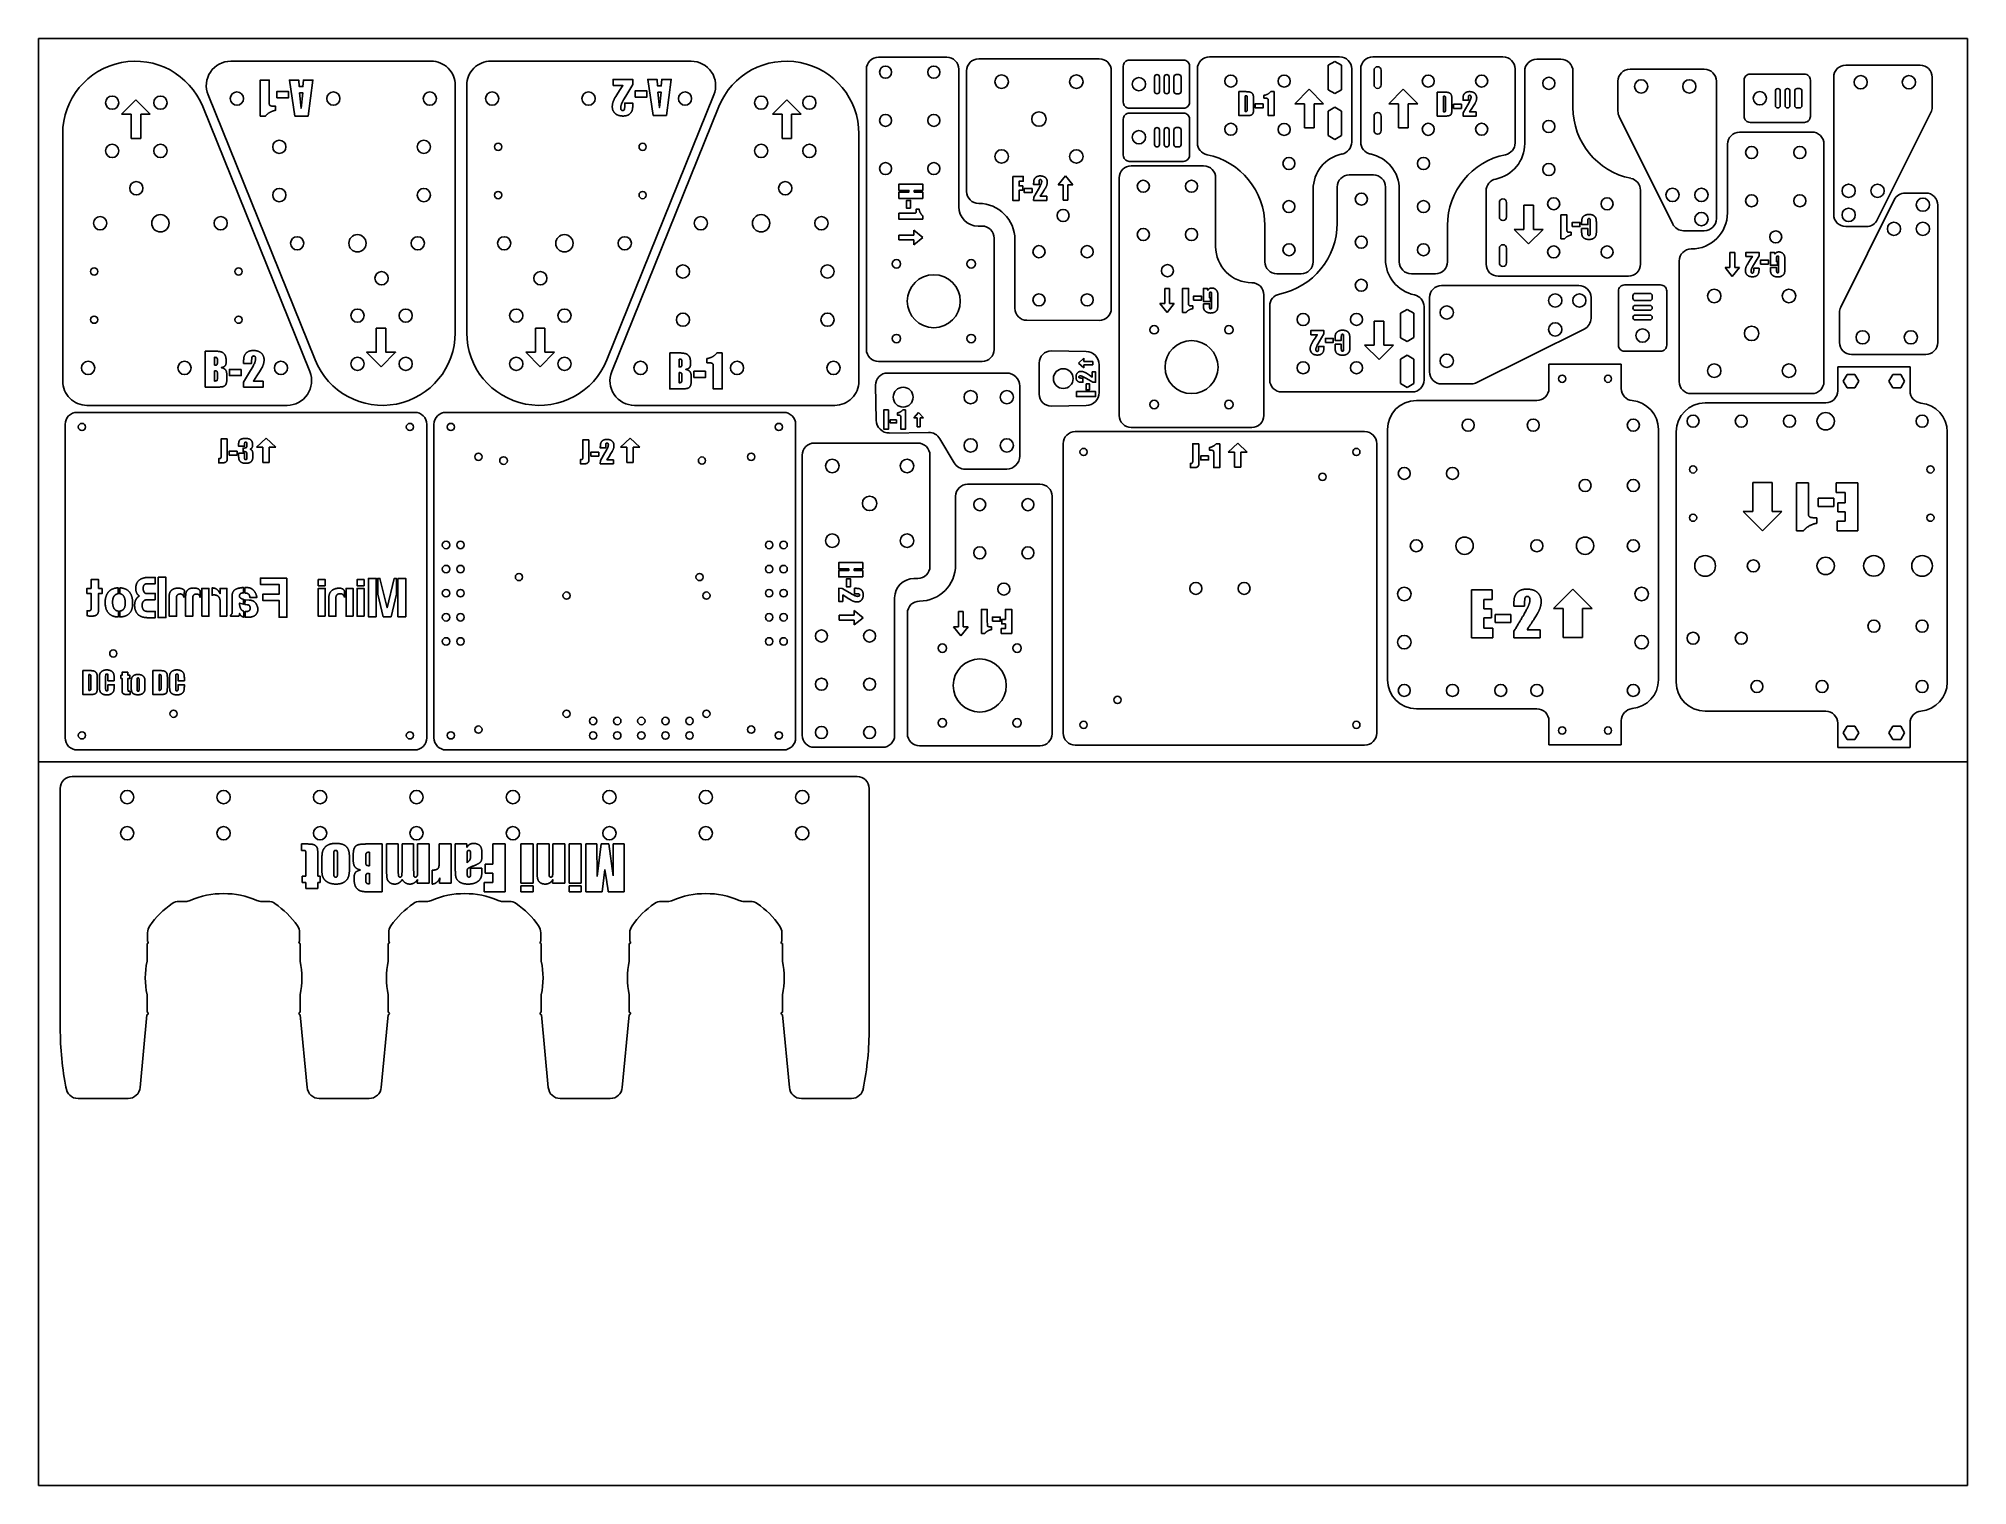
# Model space of a CAD drawing. Header units: millimetres. Extents: x 169 to 969, y 234 to 834.
import ezdxf

# ---------------------------------------------------------------- set-up
doc = ezdxf.new("R2010")
doc.units = ezdxf.units.MM
doc.header["$MEASUREMENT"] = 0
for name, color, linetype, true_color in [('標籤', 18, 'Continuous', 0x000000), ('標籤$切斷線', 1, 'Continuous', 0xff0000), ('邊框空跑', 4, 'Continuous', 0x00ffff), ('零件切斷線', 5, 'Continuous', 0x0000ff), ('預設值', 18, 'Continuous', 0x000000), ('預設值$零件切斷線', 1, 'Continuous', 0xff0000), ('預設值$零件切斷線$零件邊框切斷', 5, 'Continuous', 0x0000ff)]:
    doc.layers.add(name, color=color, linetype=linetype, true_color=true_color)

msp = doc.modelspace()

# ---------------------------------------------------------------- linework, layer by layer
at = {"layer": '標籤'}
for p, q in [((209.46, 808.39), (203.46, 802.39)), ((209.46, 808.39), (215.46, 802.39)), ((479.46, 808.39), (473.46, 802.39)), ((479.46, 808.39), (485.46, 802.39)), ((696.11, 812.76), (690.11, 806.76)), ((696.11, 812.76), (702.11, 806.76)), ((735.11, 812.76), (729.11, 806.76)), ((735.11, 812.76), (741.11, 806.76)), ((203.46, 802.39), (207.46, 802.39)), ((207.46, 802.39), (207.46, 792.39)), ((215.46, 802.39), (211.46, 802.39)), ((211.46, 802.39), (211.46, 792.39)), ((473.46, 802.39), (477.46, 802.39)), ((477.46, 802.39), (477.46, 792.39)), ((485.46, 802.39), (481.46, 802.39)), ((481.46, 802.39), (481.46, 792.39)), ((690.11, 806.76), (694.11, 806.76)), ((694.11, 806.76), (694.11, 796.76)), ((702.11, 806.76), (698.11, 806.76)), ((698.11, 806.76), (698.11, 796.76)), ((729.11, 806.76), (733.11, 806.76)), ((733.11, 806.76), (733.11, 796.76)), ((737.11, 806.76), (737.11, 796.76)), ((741.11, 806.76), (737.11, 806.76)), ((209.46, 792.39), (207.46, 792.39)), ((209.46, 792.39), (211.46, 792.39)), ((479.46, 792.39), (477.46, 792.39)), ((479.46, 792.39), (481.46, 792.39)), ((696.11, 796.76), (694.11, 796.76)), ((696.11, 796.76), (698.11, 796.76)), ((735.11, 796.76), (733.11, 796.76)), ((735.11, 796.76), (737.11, 796.76)), ((595.04, 776.79), (592.04, 773.04)), ((595.04, 776.79), (598.04, 773.04)), ((592.04, 773.04), (594.04, 773.04)), ((594.04, 773.04), (594.04, 766.79)), ((598.04, 773.04), (596.04, 773.04)), ((596.04, 773.04), (596.04, 766.79)), ((595.04, 766.79), (594.04, 766.79)), ((595.04, 766.79), (596.04, 766.79)), ((787.11, 764.63), (785.11, 764.63)), ((785.11, 754.63), (785.11, 764.63)), ((787.11, 764.63), (789.11, 764.63)), ((789.11, 754.63), (789.11, 764.63)), ((525.86, 751.28), (525.86, 752.28)), ((532.11, 752.28), (525.86, 752.28)), ((535.86, 751.28), (532.11, 754.28)), ((532.11, 754.28), (532.11, 752.28)), ((787.11, 748.63), (781.11, 754.63)), ((781.11, 754.63), (785.11, 754.63)), ((787.11, 748.63), (793.11, 754.63)), ((793.11, 754.63), (789.11, 754.63)), ((525.86, 751.28), (525.86, 750.28)), ((532.11, 750.28), (525.86, 750.28)), ((535.86, 751.28), (532.11, 748.28)), ((532.11, 748.28), (532.11, 750.28)), ((870.6, 738.85), (870.6, 745.1)), ((871.6, 745.1), (870.6, 745.1)), ((871.6, 745.1), (872.6, 745.1)), ((872.6, 738.85), (872.6, 745.1)), ((868.6, 738.85), (870.6, 738.85)), ((871.6, 735.1), (868.6, 738.85)), ((871.6, 735.1), (874.6, 738.85)), ((874.6, 738.85), (872.6, 738.85)), ((637.17, 730.13), (636.17, 730.13)), ((636.17, 723.88), (636.17, 730.13)), ((637.17, 730.13), (638.17, 730.13)), ((638.17, 723.88), (638.17, 730.13)), ((637.17, 720.13), (634.17, 723.88)), ((634.17, 723.88), (636.17, 723.88)), ((637.17, 720.13), (640.17, 723.88)), ((640.17, 723.88), (638.17, 723.88)), ((311.15, 713.65), (309.15, 713.65)), ((311.15, 713.65), (313.15, 713.65)), ((375.15, 703.65), (375.15, 713.65)), ((377.15, 713.65), (375.15, 713.65)), ((377.15, 713.65), (379.15, 713.65)), ((379.15, 703.65), (379.15, 713.65)), ((723.11, 706.63), (723.11, 716.63)), ((725.11, 716.63), (723.11, 716.63)), ((725.11, 716.63), (727.11, 716.63)), ((727.11, 706.63), (727.11, 716.63)), ((719.11, 706.63), (723.11, 706.63)), ((725.11, 700.63), (719.11, 706.63)), ((725.11, 700.63), (731.11, 706.63)), ((731.11, 706.63), (727.11, 706.63)), ((377.15, 697.65), (371.15, 703.65)), ((371.15, 703.65), (375.15, 703.65)), ((377.15, 697.65), (383.15, 703.65)), ((383.15, 703.65), (379.15, 703.65)), ((600.4, 699.18), (602.65, 701.18)), ((600.4, 699.18), (602.65, 697.18)), ((602.65, 701.18), (602.65, 699.84)), ((602.65, 699.84), (606.4, 699.84)), ((602.65, 698.51), (606.4, 698.51)), ((602.65, 697.18), (602.65, 698.51)), ((606.4, 699.18), (606.4, 699.84)), ((606.4, 699.18), (606.4, 698.51)), ((534.11, 678.76), (532.11, 676.51)), ((532.11, 676.51), (533.45, 676.51)), ((533.45, 676.51), (533.45, 672.76)), ((534.11, 672.76), (533.45, 672.76)), ((534.11, 678.76), (536.11, 676.51)), ((534.11, 672.76), (534.78, 672.76)), ((536.11, 676.51), (534.78, 676.51)), ((534.78, 676.51), (534.78, 672.76)), ((263.45, 668.01), (259.45, 664.26)), ((259.45, 664.26), (262.11, 664.26)), ((262.11, 664.26), (262.11, 658.01)), ((263.45, 668.01), (267.45, 664.26)), ((264.78, 664.26), (264.78, 658.01)), ((267.45, 664.26), (264.78, 664.26)), ((414.45, 668.01), (410.45, 664.26)), ((410.45, 664.26), (413.11, 664.26)), ((413.11, 664.26), (413.11, 658.01)), ((414.45, 668.01), (418.45, 664.26)), ((418.45, 664.26), (415.78, 664.26)), ((415.78, 664.26), (415.78, 658.01)), ((666.45, 666.01), (662.45, 662.26)), ((666.45, 666.01), (670.45, 662.26)), ((263.45, 658.01), (262.11, 658.01)), ((263.45, 658.01), (264.78, 658.01)), ((414.45, 658.01), (413.11, 658.01)), ((414.45, 658.01), (415.78, 658.01)), ((662.45, 662.26), (665.11, 662.26)), ((665.11, 662.26), (665.11, 656.01)), ((666.45, 656.01), (665.11, 656.01)), ((666.45, 656.01), (667.78, 656.01)), ((667.78, 662.26), (667.78, 656.01)), ((670.45, 662.26), (667.78, 662.26)), ((880.11, 637.62), (880.11, 649.62)), ((888.11, 637.62), (888.11, 649.62)), ((898.2, 629.62), (898.2, 649.5)), ((898.2, 649.5), (903.14, 649.5)), ((903.14, 649.5), (903.14, 638.78)), ((914.7, 645.52), (914.7, 649.5)), ((914.7, 649.5), (923.62, 649.5)), ((923.62, 649.5), (923.62, 629.62)), ((907.23, 639.74), (907.23, 643.11)), ((907.23, 643.11), (913.74, 643.11)), ((913.74, 643.11), (913.74, 639.74)), ((918.44, 645.52), (914.7, 645.52)), ((915.31, 637.45), (915.31, 641.18)), ((915.31, 641.18), (918.44, 641.18)), ((918.44, 641.18), (918.44, 645.52)), ((884.11, 629.62), (876.11, 637.62)), ((876.11, 637.62), (880.11, 637.62)), ((884.11, 629.62), (892.11, 637.62)), ((892.11, 637.62), (888.11, 637.62)), ((906.13, 635.04), (906.63, 635.04)), ((906.63, 635.04), (906.63, 632.78)), ((913.74, 639.74), (907.23, 639.74)), ((915.06, 629.62), (915.06, 633.59)), ((915.06, 633.59), (918.44, 633.59)), ((918.44, 637.45), (915.31, 637.45)), ((918.44, 633.59), (918.44, 637.45)), ((901.09, 629.62), (898.2, 629.62)), ((923.62, 629.62), (915.06, 629.62)), ((763.42, 605.09), (771.97, 605.09)), ((763.42, 585.21), (763.42, 605.09)), ((771.97, 601.12), (768.6, 601.12)), ((768.6, 601.12), (768.6, 597.26)), ((771.97, 605.09), (771.97, 601.12)), ((785.47, 600.24), (785.47, 598.34)), ((805.42, 605.45), (797.42, 597.45)), ((805.42, 605.45), (813.42, 597.45)), ((507.38, 594.58), (501.13, 594.58)), ((501.13, 593.58), (501.13, 594.58)), ((501.13, 593.58), (501.13, 592.58)), ((507.38, 592.58), (501.13, 592.58)), ((507.38, 596.58), (507.38, 594.58)), ((511.13, 593.58), (507.38, 596.58)), ((511.13, 593.58), (507.38, 590.58)), ((507.38, 590.58), (507.38, 592.58)), ((551.6, 596.1), (550.6, 596.1)), ((550.6, 589.85), (550.6, 596.1)), ((551.6, 596.1), (552.6, 596.1)), ((552.6, 589.85), (552.6, 596.1)), ((768.6, 597.26), (771.73, 597.26)), ((771.73, 593.53), (768.6, 593.53)), ((768.6, 593.53), (768.6, 589.19)), ((771.73, 597.26), (771.73, 593.53)), ((773.3, 591.6), (773.3, 594.97)), ((773.3, 594.97), (779.8, 594.97)), ((779.8, 594.97), (779.8, 591.6)), ((781.01, 598.34), (781.01, 599.07)), ((785.47, 598.34), (781.01, 598.34)), ((797.42, 597.45), (801.42, 597.45)), ((801.42, 597.45), (801.42, 585.45)), ((813.42, 597.45), (809.42, 597.45)), ((809.42, 597.45), (809.42, 585.45)), ((551.6, 586.1), (548.6, 589.85)), ((548.6, 589.85), (550.6, 589.85)), ((551.6, 586.1), (554.6, 589.85)), ((554.6, 589.85), (552.6, 589.85)), ((772.33, 585.21), (763.42, 585.21)), ((768.6, 589.19), (772.33, 589.19)), ((772.33, 589.19), (772.33, 585.21)), ((779.8, 591.6), (773.3, 591.6)), ((781.01, 585.21), (781.04, 587.98)), ((791.85, 585.21), (781.01, 585.21)), ((786.46, 588.59), (791.85, 588.59)), ((791.85, 588.59), (791.85, 585.21))]:
    msp.add_line(p, q, dxfattribs=at)
for points in [[(261.06, 801.65), (261.06, 816.56), (264.77, 816.56), (264.77, 808.52), (264.77, 807.74), (264.79, 807.13), (264.8, 806.89), (264.82, 806.69), (264.82, 806.61), (264.83, 806.54), (264.84, 806.51), (264.84, 806.48), (264.85, 806.45), (264.85, 806.43), (264.86, 806.41), (264.86, 806.38), (264.87, 806.36), (264.88, 806.34), (264.89, 806.32), (264.9, 806.3), (264.9, 806.28), (264.91, 806.26), (264.92, 806.24), (264.93, 806.22), (264.95, 806.21), (264.96, 806.19), (264.97, 806.17), (264.98, 806.15), (265, 806.14), (265.01, 806.12), (265.03, 806.1), (265.04, 806.09), (265.06, 806.07), (265.07, 806.05), (265.09, 806.04), (265.11, 806.02), (265.13, 806.01), (265.15, 806), (265.17, 805.98), (265.19, 805.97), (265.21, 805.96), (265.23, 805.94), (265.25, 805.93), (265.27, 805.92), (265.29, 805.91), (265.32, 805.89), (265.33, 805.89), (265.34, 805.88), (265.36, 805.88), (265.37, 805.87), (265.4, 805.86), (265.43, 805.85), (265.46, 805.84), (265.49, 805.83), (265.53, 805.82), (265.57, 805.82), (265.65, 805.8), (265.73, 805.78), (265.83, 805.77), (265.93, 805.76), (266.04, 805.75), (266.16, 805.74), (266.41, 805.73), (266.7, 805.72), (267.01, 805.71), (267.39, 805.71), (267.39, 804.02), (267.05, 803.94), (266.89, 803.9), (266.73, 803.86), (266.57, 803.81), (266.41, 803.76), (266.25, 803.71), (266.1, 803.66), (265.95, 803.6), (265.81, 803.54), (265.66, 803.48), (265.52, 803.42), (265.38, 803.35), (265.25, 803.28), (265.11, 803.21), (264.98, 803.14), (264.85, 803.06), (264.73, 802.99), (264.6, 802.91), (264.48, 802.82), (264.36, 802.74), (264.25, 802.65), (264.14, 802.56), (264.02, 802.47), (263.92, 802.37), (263.81, 802.28), (263.71, 802.18), (263.61, 802.08), (263.51, 801.97), (263.41, 801.87), (263.32, 801.76), (263.23, 801.65)], [(275.36, 801.65), (273.13, 816.56), (277.03, 816.56), (277.26, 813.85), (278.75, 813.85), (278.98, 816.56), (282.93, 816.56), (280.92, 801.65)], [(407.42, 814.3), (407.42, 816.83), (415.56, 816.83), (415.53, 814.75), (412.66, 809.9), (411.77, 808.34), (411.46, 807.77), (411.34, 807.54), (411.25, 807.34), (411.09, 806.99), (410.95, 806.67), (410.89, 806.51), (410.83, 806.36), (410.78, 806.22), (410.73, 806.07), (410.7, 805.94), (410.66, 805.81), (410.63, 805.68), (410.61, 805.56), (410.6, 805.5), (410.59, 805.44), (410.58, 805.39), (410.58, 805.33), (410.57, 805.28), (410.57, 805.22), (410.57, 805.17), (410.56, 805.12), (410.57, 805.05), (410.57, 804.97), (410.57, 804.9), (410.58, 804.83), (410.58, 804.77), (410.59, 804.71), (410.6, 804.65), (410.62, 804.59), (410.62, 804.56), (410.63, 804.53), (410.64, 804.5), (410.64, 804.48), (410.65, 804.45), (410.66, 804.43), (410.67, 804.4), (410.68, 804.38), (410.69, 804.36), (410.7, 804.33), (410.71, 804.31), (410.72, 804.29), (410.73, 804.27), (410.74, 804.25), (410.76, 804.23), (410.77, 804.21), (410.78, 804.19), (410.8, 804.17), (410.81, 804.15), (410.82, 804.14), (410.84, 804.12), (410.85, 804.11), (410.87, 804.09), (410.88, 804.08), (410.9, 804.06), (410.92, 804.05), (410.93, 804.04), (410.95, 804.02), (410.97, 804.01), (410.99, 804), (411.01, 803.99), (411.03, 803.98), (411.05, 803.97), (411.07, 803.96), (411.09, 803.96), (411.11, 803.95), (411.13, 803.94), (411.15, 803.94), (411.17, 803.93), (411.19, 803.93), (411.22, 803.92), (411.24, 803.92), (411.26, 803.91), (411.29, 803.91), (411.31, 803.91), (411.34, 803.91), (411.36, 803.91), (411.39, 803.91), (411.42, 803.91), (411.44, 803.91), (411.47, 803.91), (411.49, 803.91), (411.51, 803.91), (411.54, 803.92), (411.56, 803.92), (411.58, 803.93), (411.61, 803.93), (411.63, 803.94), (411.65, 803.95), (411.67, 803.95), (411.69, 803.96), (411.71, 803.97), (411.73, 803.98), (411.75, 803.99), (411.76, 804), (411.77, 804), (411.78, 804.01), (411.79, 804.01), (411.8, 804.02), (411.81, 804.02), (411.82, 804.03), (411.83, 804.04), (411.84, 804.05), (411.86, 804.06), (411.88, 804.08), (411.89, 804.09), (411.91, 804.11), (411.93, 804.13), (411.94, 804.14), (411.96, 804.16), (411.97, 804.18), (411.98, 804.2), (412, 804.22), (412.01, 804.24), (412.02, 804.25), (412.02, 804.26), (412.03, 804.27), (412.03, 804.28), (412.05, 804.31), (412.06, 804.33), (412.07, 804.36), (412.08, 804.39), (412.09, 804.42), (412.1, 804.45), (412.11, 804.48), (412.12, 804.51), (412.13, 804.54), (412.13, 804.58), (412.15, 804.65), (412.16, 804.73), (412.17, 804.82), (412.19, 804.91), (412.19, 805.01), (412.2, 805.11), (412.21, 805.32), (412.21, 805.56), (412.21, 806.98), (415.56, 806.98), (415.56, 806.44), (415.55, 805.85), (415.54, 805.58), (415.53, 805.32), (415.51, 805.09), (415.49, 804.87), (415.46, 804.66), (415.43, 804.47), (415.41, 804.38), (415.39, 804.29), (415.37, 804.2), (415.34, 804.12), (415.31, 804.03), (415.28, 803.94), (415.24, 803.85), (415.21, 803.76), (415.16, 803.67), (415.12, 803.58), (415.07, 803.5), (415.02, 803.41), (414.97, 803.32), (414.92, 803.23), (414.86, 803.15), (414.79, 803.06), (414.73, 802.97), (414.66, 802.89), (414.59, 802.81), (414.52, 802.73), (414.45, 802.66), (414.37, 802.58), (414.29, 802.51), (414.21, 802.45), (414.13, 802.38), (414.05, 802.32), (413.96, 802.26), (413.87, 802.2), (413.77, 802.15), (413.68, 802.1), (413.58, 802.05), (413.48, 802.01), (413.38, 801.96), (413.27, 801.92), (413.17, 801.88), (413.06, 801.85), (412.95, 801.82), (412.83, 801.79), (412.71, 801.76), (412.59, 801.74), (412.47, 801.72), (412.35, 801.7), (412.22, 801.68), (412.09, 801.67), (411.96, 801.66), (411.82, 801.65), (411.68, 801.65), (411.54, 801.65), (411.27, 801.65), (411.01, 801.67), (410.88, 801.67), (410.75, 801.69), (410.63, 801.7), (410.51, 801.72), (410.38, 801.73), (410.27, 801.76), (410.15, 801.78), (410.04, 801.8), (409.92, 801.83), (409.81, 801.86), (409.71, 801.89), (409.6, 801.92), (409.5, 801.96), (409.4, 802), (409.3, 802.04), (409.2, 802.08), (409.1, 802.12), (409.01, 802.17), (408.92, 802.22), (408.83, 802.27), (408.74, 802.32), (408.66, 802.37), (408.58, 802.43), (408.5, 802.49), (408.42, 802.55), (408.34, 802.62), (408.27, 802.68), (408.2, 802.75), (408.13, 802.82), (408.06, 802.89), (407.99, 802.96), (407.93, 803.03), (407.87, 803.11), (407.81, 803.18), (407.76, 803.26), (407.7, 803.34), (407.65, 803.41), (407.6, 803.49), (407.55, 803.57), (407.51, 803.66), (407.46, 803.74), (407.42, 803.82), (407.38, 803.91), (407.35, 803.99), (407.31, 804.08), (407.28, 804.17), (407.25, 804.26), (407.22, 804.35), (407.2, 804.44), (407.17, 804.54), (407.15, 804.63), (407.13, 804.73), (407.12, 804.82), (407.1, 804.92), (407.09, 805.02), (407.08, 805.12), (407.07, 805.22), (407.07, 805.33), (407.06, 805.43), (407.06, 805.53), (407.07, 805.69), (407.07, 805.86), (407.09, 806.02), (407.1, 806.18), (407.13, 806.35), (407.15, 806.51), (407.19, 806.68), (407.22, 806.85), (407.27, 807.02), (407.31, 807.19), (407.37, 807.36), (407.42, 807.54), (407.49, 807.71), (407.55, 807.89), (407.62, 808.06), (407.7, 808.24), (407.79, 808.43), (407.9, 808.65), (408.03, 808.89), (408.18, 809.15), (408.53, 809.76), (408.96, 810.47), (410.06, 812.18), (411.47, 814.3)], [(423.98, 801.92), (421.75, 816.83), (425.66, 816.83), (425.88, 814.12), (427.37, 814.12), (427.6, 816.83), (431.55, 816.83), (429.54, 801.92)], [(267.93, 809.24), (267.93, 811.77), (272.81, 811.77), (272.81, 809.24)], [(277.37, 811.23), (278.01, 804.89), (278.74, 811.23)], [(416.55, 809.51), (416.55, 812.04), (421.43, 812.04), (421.43, 809.51)], [(425.99, 811.5), (426.63, 805.16), (427.36, 811.5)], [(666.99, 811.76), (668.94, 811.76), (669.81, 811.75), (670.18, 811.73), (670.52, 811.71), (670.82, 811.69), (670.95, 811.68), (671.08, 811.66), (671.2, 811.64), (671.3, 811.63), (671.4, 811.61), (671.44, 811.6), (671.49, 811.59), (671.57, 811.56), (671.65, 811.54), (671.73, 811.51), (671.8, 811.49), (671.87, 811.46), (671.94, 811.43), (671.97, 811.41), (672.01, 811.39), (672.04, 811.38), (672.07, 811.36), (672.1, 811.34), (672.13, 811.32), (672.16, 811.3), (672.19, 811.28), (672.22, 811.26), (672.25, 811.24), (672.28, 811.22), (672.3, 811.2), (672.33, 811.18), (672.36, 811.16), (672.38, 811.14), (672.41, 811.12), (672.43, 811.09), (672.45, 811.07), (672.48, 811.04), (672.5, 811.02), (672.54, 810.97), (672.58, 810.92), (672.62, 810.87), (672.65, 810.82), (672.69, 810.77), (672.72, 810.71), (672.75, 810.66), (672.78, 810.61), (672.79, 810.58), (672.8, 810.55), (672.82, 810.52), (672.83, 810.49), (672.84, 810.47), (672.85, 810.44), (672.86, 810.41), (672.87, 810.38), (672.88, 810.35), (672.89, 810.32), (672.9, 810.29), (672.9, 810.26), (672.91, 810.23), (672.92, 810.21), (672.93, 810.15), (672.94, 810.08), (672.95, 810.01), (672.96, 809.93), (672.97, 809.85), (672.98, 809.65), (673, 809.43), (673.01, 808.9), (673.02, 808.25), (673.02, 804.77), (673.01, 804.16), (673, 803.89), (672.99, 803.65), (672.97, 803.44), (672.96, 803.35), (672.95, 803.26), (672.93, 803.18), (672.92, 803.11), (672.91, 803.07), (672.91, 803.04), (672.9, 803.01), (672.89, 802.98), (672.87, 802.92), (672.86, 802.87), (672.84, 802.82), (672.83, 802.79), (672.82, 802.77), (672.8, 802.74), (672.79, 802.72), (672.78, 802.69), (672.77, 802.67), (672.76, 802.65), (672.74, 802.62), (672.73, 802.6), (672.72, 802.58), (672.7, 802.56), (672.69, 802.54), (672.67, 802.51), (672.66, 802.49), (672.64, 802.47), (672.63, 802.45), (672.61, 802.43), (672.59, 802.41), (672.58, 802.4), (672.56, 802.38), (672.54, 802.36), (672.52, 802.34), (672.51, 802.32), (672.49, 802.31), (672.47, 802.29), (672.45, 802.27), (672.41, 802.24), (672.37, 802.21), (672.32, 802.18), (672.28, 802.16), (672.24, 802.13), (672.19, 802.1), (672.14, 802.08), (672.1, 802.06), (672.05, 802.04), (672, 802.02), (671.94, 802), (671.89, 801.98), (671.84, 801.96), (671.78, 801.95), (671.73, 801.93), (671.67, 801.92), (671.61, 801.91), (671.55, 801.89), (671.48, 801.88), (671.41, 801.87), (671.26, 801.86), (671.09, 801.84), (670.91, 801.83), (670.71, 801.82), (670.27, 801.82), (666.99, 801.82)], [(669.58, 810.07), (669.58, 803.5), (669.65, 803.5), (669.72, 803.51), (669.78, 803.51), (669.84, 803.52), (669.87, 803.52), (669.9, 803.53), (669.93, 803.53), (669.95, 803.54), (669.98, 803.54), (670, 803.55), (670.03, 803.55), (670.05, 803.56), (670.07, 803.57), (670.09, 803.57), (670.11, 803.58), (670.12, 803.59), (670.13, 803.59), (670.14, 803.6), (670.15, 803.6), (670.16, 803.61), (670.17, 803.61), (670.17, 803.62), (670.18, 803.62), (670.19, 803.63), (670.2, 803.63), (670.21, 803.64), (670.21, 803.64), (670.22, 803.65), (670.23, 803.65), (670.23, 803.66), (670.24, 803.66), (670.25, 803.67), (670.25, 803.68), (670.26, 803.68), (670.26, 803.69), (670.27, 803.7), (670.27, 803.7), (670.28, 803.71), (670.28, 803.71), (670.29, 803.72), (670.29, 803.73), (670.3, 803.74), (670.3, 803.74), (670.31, 803.75), (670.31, 803.76), (670.31, 803.77), (670.32, 803.78), (670.32, 803.79), (670.32, 803.8), (670.33, 803.82), (670.34, 803.84), (670.35, 803.86), (670.35, 803.89), (670.36, 803.92), (670.36, 803.94), (670.37, 804.01), (670.38, 804.07), (670.39, 804.15), (670.4, 804.23), (670.41, 804.31), (670.42, 804.5), (670.42, 804.71), (670.43, 804.95), (670.43, 808.83), (670.42, 809.14), (670.42, 809.39), (670.41, 809.49), (670.4, 809.57), (670.4, 809.61), (670.39, 809.64), (670.39, 809.67), (670.38, 809.69), (670.38, 809.7), (670.38, 809.71), (670.38, 809.72), (670.37, 809.74), (670.37, 809.75), (670.37, 809.76), (670.36, 809.77), (670.36, 809.78), (670.35, 809.79), (670.35, 809.8), (670.34, 809.81), (670.34, 809.82), (670.33, 809.83), (670.33, 809.84), (670.32, 809.85), (670.32, 809.86), (670.31, 809.87), (670.3, 809.87), (670.3, 809.88), (670.29, 809.89), (670.28, 809.9), (670.27, 809.91), (670.27, 809.91), (670.26, 809.92), (670.25, 809.93), (670.24, 809.94), (670.23, 809.94), (670.23, 809.95), (670.22, 809.96), (670.21, 809.96), (670.2, 809.97), (670.19, 809.97), (670.18, 809.98), (670.17, 809.98), (670.17, 809.99), (670.16, 809.99), (670.15, 810), (670.14, 810), (670.12, 810.01), (670.11, 810.01), (670.1, 810.02), (670.08, 810.02), (670.07, 810.02), (670.05, 810.03), (670.04, 810.03), (670.02, 810.04), (669.99, 810.04), (669.95, 810.05), (669.91, 810.05), (669.87, 810.06), (669.83, 810.06), (669.78, 810.06), (669.69, 810.07)], [(681.57, 811.76), (681.57, 801.82), (679.1, 801.82), (679.1, 807.18), (679.1, 807.7), (679.09, 808.1), (679.08, 808.26), (679.07, 808.4), (679.06, 808.45), (679.06, 808.5), (679.05, 808.52), (679.05, 808.54), (679.05, 808.56), (679.04, 808.57), (679.04, 808.59), (679.04, 808.6), (679.03, 808.61), (679.03, 808.63), (679.02, 808.64), (679.02, 808.65), (679.01, 808.67), (679, 808.68), (679, 808.69), (678.99, 808.71), (678.98, 808.72), (678.97, 808.73), (678.97, 808.74), (678.96, 808.75), (678.95, 808.77), (678.94, 808.78), (678.93, 808.79), (678.92, 808.8), (678.91, 808.81), (678.9, 808.82), (678.89, 808.83), (678.87, 808.84), (678.86, 808.85), (678.85, 808.86), (678.84, 808.87), (678.82, 808.88), (678.81, 808.89), (678.79, 808.89), (678.78, 808.9), (678.77, 808.91), (678.75, 808.92), (678.73, 808.93), (678.73, 808.93), (678.72, 808.93), (678.71, 808.94), (678.7, 808.94), (678.68, 808.95), (678.66, 808.95), (678.64, 808.96), (678.62, 808.97), (678.59, 808.97), (678.57, 808.98), (678.52, 808.99), (678.46, 809), (678.39, 809.01), (678.33, 809.02), (678.25, 809.02), (678.17, 809.03), (678, 809.04), (677.81, 809.04), (677.6, 809.05), (677.35, 809.05), (677.35, 810.18), (677.58, 810.23), (677.69, 810.25), (677.8, 810.28), (677.9, 810.32), (678.01, 810.35), (678.11, 810.38), (678.21, 810.42), (678.31, 810.46), (678.41, 810.5), (678.5, 810.54), (678.6, 810.58), (678.69, 810.62), (678.78, 810.67), (678.87, 810.71), (678.96, 810.76), (679.04, 810.81), (679.13, 810.87), (679.21, 810.92), (679.29, 810.97), (679.37, 811.03), (679.45, 811.09), (679.52, 811.15), (679.6, 811.21), (679.67, 811.27), (679.74, 811.34), (679.81, 811.4), (679.87, 811.47), (679.94, 811.54), (680, 811.61), (680.07, 811.68), (680.13, 811.76)], [(749.25, 811.58), (751.19, 811.58), (752.06, 811.57), (752.43, 811.55), (752.77, 811.53), (753.07, 811.51), (753.21, 811.49), (753.33, 811.48), (753.45, 811.46), (753.56, 811.44), (753.65, 811.43), (753.7, 811.41), (753.74, 811.4), (753.82, 811.38), (753.9, 811.36), (753.98, 811.33), (754.05, 811.3), (754.12, 811.28), (754.19, 811.24), (754.23, 811.23), (754.26, 811.21), (754.29, 811.19), (754.33, 811.18), (754.36, 811.16), (754.39, 811.14), (754.42, 811.12), (754.45, 811.1), (754.48, 811.08), (754.5, 811.06), (754.53, 811.04), (754.56, 811.02), (754.58, 811), (754.61, 810.98), (754.63, 810.96), (754.66, 810.93), (754.68, 810.91), (754.71, 810.89), (754.73, 810.86), (754.75, 810.84), (754.79, 810.79), (754.83, 810.74), (754.87, 810.69), (754.91, 810.64), (754.94, 810.59), (754.97, 810.53), (755, 810.48), (755.03, 810.42), (755.04, 810.4), (755.06, 810.37), (755.07, 810.34), (755.08, 810.31), (755.09, 810.29), (755.1, 810.26), (755.11, 810.23), (755.12, 810.2), (755.13, 810.17), (755.14, 810.14), (755.15, 810.11), (755.16, 810.08), (755.16, 810.05), (755.17, 810.02), (755.18, 809.96), (755.19, 809.9), (755.2, 809.83), (755.21, 809.75), (755.22, 809.67), (755.24, 809.47), (755.25, 809.25), (755.26, 808.72), (755.27, 808.07), (755.27, 804.59), (755.26, 803.98), (755.25, 803.71), (755.24, 803.47), (755.22, 803.26), (755.21, 803.17), (755.2, 803.08), (755.19, 803), (755.17, 802.93), (755.17, 802.89), (755.16, 802.86), (755.15, 802.83), (755.14, 802.8), (755.13, 802.74), (755.11, 802.69), (755.09, 802.64), (755.08, 802.61), (755.07, 802.59), (755.06, 802.56), (755.05, 802.54), (755.03, 802.51), (755.02, 802.49), (755.01, 802.47), (755, 802.44), (754.98, 802.42), (754.97, 802.4), (754.96, 802.38), (754.94, 802.35), (754.93, 802.33), (754.91, 802.31), (754.9, 802.29), (754.88, 802.27), (754.86, 802.25), (754.85, 802.23), (754.83, 802.21), (754.81, 802.2), (754.8, 802.18), (754.78, 802.16), (754.76, 802.14), (754.74, 802.13), (754.72, 802.11), (754.7, 802.09), (754.66, 802.06), (754.62, 802.03), (754.58, 802), (754.53, 801.98), (754.49, 801.95), (754.44, 801.92), (754.4, 801.9), (754.35, 801.88), (754.3, 801.86), (754.25, 801.84), (754.2, 801.82), (754.15, 801.8), (754.09, 801.78), (754.04, 801.77), (753.98, 801.75), (753.92, 801.74), (753.86, 801.73), (753.8, 801.71), (753.73, 801.7), (753.66, 801.69), (753.51, 801.68), (753.34, 801.66), (753.16, 801.65), (752.96, 801.64), (752.53, 801.64), (749.25, 801.64)], [(751.84, 809.89), (751.84, 803.32), (751.91, 803.32), (751.97, 803.33), (752.04, 803.33), (752.1, 803.34), (752.13, 803.34), (752.15, 803.35), (752.18, 803.35), (752.21, 803.35), (752.23, 803.36), (752.26, 803.37), (752.28, 803.37), (752.3, 803.38), (752.32, 803.39), (752.34, 803.39), (752.36, 803.4), (752.37, 803.41), (752.38, 803.41), (752.39, 803.42), (752.4, 803.42), (752.41, 803.42), (752.42, 803.43), (752.43, 803.43), (752.44, 803.44), (752.44, 803.44), (752.45, 803.45), (752.46, 803.45), (752.47, 803.46), (752.47, 803.47), (752.48, 803.47), (752.49, 803.48), (752.49, 803.48), (752.5, 803.49), (752.51, 803.5), (752.51, 803.5), (752.52, 803.51), (752.52, 803.51), (752.53, 803.52), (752.53, 803.53), (752.54, 803.53), (752.54, 803.54), (752.55, 803.55), (752.55, 803.56), (752.55, 803.56), (752.56, 803.57), (752.56, 803.58), (752.57, 803.59), (752.57, 803.6), (752.57, 803.61), (752.58, 803.62), (752.58, 803.64), (752.59, 803.66), (752.6, 803.68), (752.6, 803.71), (752.61, 803.74), (752.62, 803.76), (752.63, 803.83), (752.64, 803.89), (752.65, 803.97), (752.65, 804.05), (752.66, 804.13), (752.67, 804.32), (752.68, 804.53), (752.68, 804.77), (752.68, 808.65), (752.68, 808.96), (752.67, 809.21), (752.66, 809.31), (752.65, 809.39), (752.65, 809.43), (752.65, 809.46), (752.64, 809.49), (752.64, 809.51), (752.64, 809.52), (752.63, 809.53), (752.63, 809.54), (752.63, 809.55), (752.62, 809.57), (752.62, 809.58), (752.61, 809.59), (752.61, 809.6), (752.61, 809.61), (752.6, 809.62), (752.6, 809.63), (752.59, 809.64), (752.59, 809.65), (752.58, 809.66), (752.57, 809.67), (752.57, 809.68), (752.56, 809.69), (752.56, 809.69), (752.55, 809.7), (752.54, 809.71), (752.54, 809.72), (752.53, 809.73), (752.52, 809.73), (752.51, 809.74), (752.5, 809.75), (752.5, 809.76), (752.49, 809.76), (752.48, 809.77), (752.47, 809.78), (752.46, 809.78), (752.45, 809.79), (752.44, 809.79), (752.43, 809.8), (752.43, 809.8), (752.42, 809.81), (752.41, 809.81), (752.4, 809.82), (752.39, 809.82), (752.38, 809.83), (752.36, 809.83), (752.35, 809.83), (752.34, 809.84), (752.32, 809.84), (752.31, 809.85), (752.29, 809.85), (752.27, 809.85), (752.24, 809.86), (752.2, 809.87), (752.17, 809.87), (752.13, 809.88), (752.08, 809.88), (752.04, 809.88), (751.94, 809.89)], [(765.33, 803.32), (765.33, 801.64), (759.91, 801.64), (759.92, 803.02), (761.84, 806.25), (762.43, 807.3), (762.64, 807.68), (762.72, 807.83), (762.78, 807.96), (762.89, 808.19), (762.98, 808.41), (763.02, 808.51), (763.06, 808.61), (763.09, 808.71), (763.12, 808.81), (763.15, 808.9), (763.17, 808.98), (763.19, 809.07), (763.21, 809.15), (763.21, 809.19), (763.22, 809.23), (763.23, 809.27), (763.23, 809.3), (763.23, 809.34), (763.23, 809.37), (763.24, 809.41), (763.24, 809.44), (763.24, 809.49), (763.23, 809.54), (763.23, 809.59), (763.23, 809.63), (763.22, 809.68), (763.22, 809.72), (763.21, 809.76), (763.2, 809.8), (763.2, 809.82), (763.19, 809.83), (763.19, 809.85), (763.18, 809.87), (763.18, 809.89), (763.17, 809.9), (763.17, 809.92), (763.16, 809.94), (763.15, 809.95), (763.15, 809.97), (763.14, 809.98), (763.13, 810), (763.12, 810.01), (763.12, 810.02), (763.11, 810.04), (763.1, 810.05), (763.09, 810.06), (763.08, 810.07), (763.07, 810.09), (763.06, 810.1), (763.05, 810.11), (763.04, 810.12), (763.03, 810.13), (763.02, 810.14), (763.01, 810.15), (763, 810.16), (762.99, 810.16), (762.98, 810.17), (762.97, 810.18), (762.95, 810.19), (762.94, 810.19), (762.93, 810.2), (762.92, 810.21), (762.9, 810.21), (762.89, 810.22), (762.88, 810.22), (762.86, 810.23), (762.85, 810.23), (762.83, 810.23), (762.82, 810.24), (762.8, 810.24), (762.79, 810.24), (762.77, 810.25), (762.75, 810.25), (762.74, 810.25), (762.72, 810.25), (762.7, 810.25), (762.69, 810.25), (762.67, 810.25), (762.65, 810.25), (762.64, 810.25), (762.62, 810.25), (762.6, 810.25), (762.59, 810.24), (762.57, 810.24), (762.56, 810.24), (762.54, 810.23), (762.53, 810.23), (762.51, 810.22), (762.5, 810.22), (762.48, 810.21), (762.47, 810.21), (762.46, 810.2), (762.44, 810.2), (762.44, 810.19), (762.43, 810.19), (762.43, 810.18), (762.42, 810.18), (762.41, 810.18), (762.41, 810.17), (762.4, 810.17), (762.4, 810.16), (762.38, 810.16), (762.37, 810.15), (762.36, 810.14), (762.35, 810.13), (762.34, 810.12), (762.33, 810.1), (762.32, 810.09), (762.31, 810.08), (762.3, 810.07), (762.29, 810.06), (762.28, 810.04), (762.27, 810.03), (762.27, 810.02), (762.26, 810.02), (762.26, 810.01), (762.26, 810), (762.25, 809.98), (762.24, 809.97), (762.23, 809.95), (762.23, 809.93), (762.22, 809.91), (762.21, 809.89), (762.21, 809.87), (762.2, 809.85), (762.2, 809.83), (762.19, 809.8), (762.18, 809.75), (762.17, 809.7), (762.16, 809.64), (762.16, 809.58), (762.15, 809.52), (762.15, 809.45), (762.14, 809.31), (762.14, 809.15), (762.14, 808.2), (759.91, 808.2), (759.91, 808.56), (759.91, 808.96), (759.92, 809.14), (759.93, 809.31), (759.94, 809.46), (759.96, 809.61), (759.97, 809.75), (759.99, 809.87), (760.01, 809.93), (760.02, 809.99), (760.03, 810.05), (760.05, 810.11), (760.07, 810.17), (760.09, 810.23), (760.12, 810.29), (760.14, 810.35), (760.17, 810.41), (760.2, 810.47), (760.23, 810.52), (760.26, 810.58), (760.3, 810.64), (760.34, 810.7), (760.38, 810.76), (760.42, 810.82), (760.46, 810.87), (760.5, 810.93), (760.55, 810.98), (760.6, 811.03), (760.65, 811.08), (760.7, 811.13), (760.75, 811.18), (760.8, 811.22), (760.86, 811.27), (760.92, 811.31), (760.98, 811.35), (761.04, 811.39), (761.1, 811.42), (761.16, 811.46), (761.23, 811.49), (761.29, 811.52), (761.36, 811.55), (761.43, 811.57), (761.5, 811.6), (761.57, 811.62), (761.65, 811.64), (761.73, 811.66), (761.8, 811.68), (761.88, 811.7), (761.97, 811.71), (762.05, 811.72), (762.13, 811.73), (762.22, 811.74), (762.31, 811.75), (762.4, 811.75), (762.49, 811.76), (762.58, 811.76), (762.77, 811.75), (762.94, 811.75), (763.03, 811.74), (763.11, 811.73), (763.19, 811.72), (763.28, 811.71), (763.36, 811.7), (763.44, 811.69), (763.51, 811.67), (763.59, 811.65), (763.66, 811.64), (763.74, 811.62), (763.81, 811.6), (763.88, 811.57), (763.95, 811.55), (764.02, 811.52), (764.08, 811.5), (764.15, 811.47), (764.21, 811.44), (764.27, 811.41), (764.33, 811.38), (764.39, 811.34), (764.45, 811.31), (764.51, 811.27), (764.56, 811.23), (764.61, 811.2), (764.67, 811.15), (764.72, 811.11), (764.77, 811.07), (764.82, 811.02), (764.86, 810.98), (764.91, 810.93), (764.95, 810.88), (764.99, 810.83), (765.03, 810.78), (765.07, 810.73), (765.11, 810.68), (765.15, 810.63), (765.18, 810.58), (765.21, 810.53), (765.25, 810.47), (765.28, 810.42), (765.3, 810.36), (765.33, 810.31), (765.36, 810.25), (765.38, 810.19), (765.4, 810.13), (765.43, 810.07), (765.45, 810.01), (765.46, 809.95), (765.48, 809.89), (765.5, 809.83), (765.51, 809.77), (765.52, 809.7), (765.53, 809.64), (765.54, 809.57), (765.55, 809.51), (765.56, 809.44), (765.56, 809.37), (765.57, 809.31), (765.57, 809.24), (765.57, 809.17), (765.57, 809.06), (765.56, 808.95), (765.56, 808.84), (765.54, 808.73), (765.53, 808.62), (765.51, 808.51), (765.49, 808.4), (765.46, 808.29), (765.44, 808.18), (765.4, 808.06), (765.37, 807.95), (765.33, 807.83), (765.29, 807.72), (765.24, 807.6), (765.2, 807.48), (765.15, 807.36), (765.09, 807.23), (765.01, 807.09), (764.93, 806.93), (764.83, 806.75), (764.59, 806.35), (764.3, 805.88), (763.57, 804.73), (762.64, 803.32)], [(676.99, 806.7), (676.99, 805.01), (673.74, 805.01), (673.74, 806.7)], [(759.25, 806.52), (759.25, 804.83), (755.99, 804.83), (755.99, 806.52)], [(573.16, 776.61), (577.5, 776.61), (577.5, 774.62), (575.75, 774.62), (575.75, 772.69), (577.32, 772.69), (577.32, 770.83), (575.75, 770.83), (575.75, 766.67), (573.16, 766.67)], [(587.26, 768.36), (587.26, 766.67), (581.83, 766.67), (581.85, 768.06), (583.77, 771.29), (584.36, 772.33), (584.57, 772.71), (584.64, 772.86), (584.71, 772.99), (584.82, 773.23), (584.91, 773.44), (584.95, 773.55), (584.99, 773.65), (585.02, 773.75), (585.05, 773.84), (585.08, 773.93), (585.1, 774.02), (585.12, 774.1), (585.13, 774.18), (585.14, 774.22), (585.15, 774.26), (585.15, 774.3), (585.16, 774.34), (585.16, 774.37), (585.16, 774.41), (585.16, 774.44), (585.16, 774.47), (585.16, 774.52), (585.16, 774.57), (585.16, 774.62), (585.15, 774.67), (585.15, 774.71), (585.14, 774.75), (585.14, 774.79), (585.13, 774.83), (585.12, 774.85), (585.12, 774.87), (585.11, 774.89), (585.11, 774.9), (585.1, 774.92), (585.1, 774.94), (585.09, 774.95), (585.09, 774.97), (585.08, 774.99), (585.07, 775), (585.07, 775.02), (585.06, 775.03), (585.05, 775.04), (585.04, 775.06), (585.04, 775.07), (585.03, 775.08), (585.02, 775.1), (585.01, 775.11), (585, 775.12), (584.99, 775.13), (584.98, 775.14), (584.97, 775.15), (584.96, 775.16), (584.95, 775.17), (584.94, 775.18), (584.93, 775.19), (584.92, 775.2), (584.9, 775.21), (584.89, 775.21), (584.88, 775.22), (584.87, 775.23), (584.86, 775.23), (584.84, 775.24), (584.83, 775.25), (584.82, 775.25), (584.8, 775.26), (584.79, 775.26), (584.77, 775.26), (584.76, 775.27), (584.74, 775.27), (584.73, 775.27), (584.71, 775.28), (584.7, 775.28), (584.68, 775.28), (584.66, 775.28), (584.65, 775.28), (584.63, 775.28), (584.61, 775.28), (584.6, 775.28), (584.58, 775.28), (584.56, 775.28), (584.55, 775.28), (584.53, 775.28), (584.51, 775.28), (584.5, 775.27), (584.48, 775.27), (584.47, 775.27), (584.45, 775.26), (584.44, 775.26), (584.42, 775.25), (584.41, 775.25), (584.4, 775.24), (584.38, 775.24), (584.37, 775.23), (584.36, 775.23), (584.36, 775.22), (584.35, 775.22), (584.35, 775.21), (584.34, 775.21), (584.33, 775.21), (584.33, 775.2), (584.32, 775.2), (584.31, 775.19), (584.3, 775.18), (584.29, 775.17), (584.28, 775.16), (584.27, 775.15), (584.26, 775.14), (584.25, 775.13), (584.24, 775.11), (584.23, 775.1), (584.22, 775.09), (584.21, 775.08), (584.2, 775.06), (584.2, 775.06), (584.19, 775.05), (584.19, 775.04), (584.18, 775.03), (584.18, 775.02), (584.17, 775), (584.16, 774.98), (584.15, 774.96), (584.15, 774.95), (584.14, 774.92), (584.13, 774.9), (584.13, 774.88), (584.12, 774.86), (584.12, 774.84), (584.11, 774.79), (584.1, 774.73), (584.09, 774.68), (584.08, 774.62), (584.08, 774.55), (584.07, 774.48), (584.07, 774.34), (584.06, 774.18), (584.06, 773.24), (581.83, 773.24), (581.83, 773.6), (581.84, 773.99), (581.85, 774.17), (581.86, 774.34), (581.87, 774.5), (581.88, 774.64), (581.9, 774.78), (581.92, 774.91), (581.93, 774.97), (581.95, 775.03), (581.96, 775.09), (581.98, 775.15), (582, 775.2), (582.02, 775.26), (582.04, 775.32), (582.07, 775.38), (582.1, 775.44), (582.13, 775.5), (582.16, 775.56), (582.19, 775.62), (582.23, 775.68), (582.26, 775.73), (582.3, 775.79), (582.34, 775.85), (582.39, 775.91), (582.43, 775.96), (582.48, 776.02), (582.52, 776.07), (582.57, 776.12), (582.62, 776.17), (582.68, 776.21), (582.73, 776.26), (582.79, 776.3), (582.84, 776.34), (582.9, 776.38), (582.96, 776.42), (583.02, 776.45), (583.09, 776.49), (583.15, 776.52), (583.22, 776.55), (583.29, 776.58), (583.36, 776.61), (583.43, 776.63), (583.5, 776.66), (583.58, 776.68), (583.65, 776.7), (583.73, 776.71), (583.81, 776.73), (583.89, 776.74), (583.97, 776.76), (584.06, 776.77), (584.15, 776.78), (584.23, 776.78), (584.32, 776.79), (584.42, 776.79), (584.51, 776.79), (584.69, 776.79), (584.87, 776.78), (584.95, 776.77), (585.04, 776.76), (585.12, 776.76), (585.2, 776.74), (585.28, 776.73), (585.36, 776.72), (585.44, 776.7), (585.52, 776.69), (585.59, 776.67), (585.66, 776.65), (585.73, 776.63), (585.81, 776.61), (585.87, 776.58), (585.94, 776.56), (586.01, 776.53), (586.07, 776.5), (586.14, 776.47), (586.2, 776.44), (586.26, 776.41), (586.32, 776.38), (586.38, 776.34), (586.43, 776.31), (586.49, 776.27), (586.54, 776.23), (586.59, 776.19), (586.64, 776.15), (586.69, 776.1), (586.74, 776.06), (586.79, 776.01), (586.83, 775.96), (586.88, 775.92), (586.92, 775.87), (586.96, 775.82), (587, 775.77), (587.04, 775.72), (587.07, 775.67), (587.11, 775.61), (587.14, 775.56), (587.17, 775.51), (587.2, 775.45), (587.23, 775.4), (587.26, 775.34), (587.28, 775.28), (587.31, 775.23), (587.33, 775.17), (587.35, 775.11), (587.37, 775.05), (587.39, 774.99), (587.41, 774.93), (587.42, 774.86), (587.44, 774.8), (587.45, 774.74), (587.46, 774.67), (587.47, 774.61), (587.48, 774.54), (587.49, 774.47), (587.49, 774.41), (587.49, 774.34), (587.5, 774.27), (587.5, 774.2), (587.5, 774.09), (587.49, 773.99), (587.48, 773.88), (587.47, 773.77), (587.46, 773.66), (587.44, 773.55), (587.42, 773.43), (587.39, 773.32), (587.36, 773.21), (587.33, 773.1), (587.3, 772.98), (587.26, 772.87), (587.22, 772.75), (587.17, 772.63), (587.12, 772.51), (587.07, 772.4), (587.01, 772.27), (586.94, 772.12), (586.85, 771.96), (586.75, 771.79), (586.52, 771.38), (586.23, 770.91), (585.5, 769.77), (584.56, 768.36)], [(535.86, 767.5), (525.92, 767.5), (525.92, 770.09), (530.08, 770.09), (530.08, 770.81), (525.92, 770.81), (525.92, 773.4), (535.86, 773.4), (535.86, 770.81), (532.3, 770.81), (532.3, 770.09), (535.86, 770.09)], [(581.17, 771.55), (581.17, 769.86), (577.92, 769.86), (577.92, 771.55)], [(535.86, 758.82), (525.92, 758.82), (525.92, 761.29), (531.28, 761.29), (531.8, 761.3), (532.21, 761.31), (532.37, 761.32), (532.5, 761.33), (532.55, 761.33), (532.6, 761.34), (532.62, 761.34), (532.64, 761.34), (532.66, 761.35), (532.67, 761.35), (532.69, 761.35), (532.7, 761.36), (532.72, 761.36), (532.73, 761.37), (532.74, 761.37), (532.76, 761.38), (532.77, 761.38), (532.78, 761.39), (532.8, 761.4), (532.81, 761.4), (532.82, 761.41), (532.83, 761.42), (532.84, 761.43), (532.86, 761.44), (532.87, 761.45), (532.88, 761.46), (532.89, 761.47), (532.9, 761.48), (532.91, 761.49), (532.92, 761.5), (532.93, 761.51), (532.94, 761.52), (532.95, 761.53), (532.96, 761.55), (532.97, 761.56), (532.98, 761.57), (532.99, 761.59), (533, 761.6), (533, 761.61), (533.01, 761.63), (533.02, 761.64), (533.03, 761.66), (533.03, 761.67), (533.03, 761.68), (533.04, 761.69), (533.04, 761.69), (533.05, 761.71), (533.06, 761.73), (533.06, 761.75), (533.07, 761.78), (533.07, 761.8), (533.08, 761.83), (533.09, 761.88), (533.1, 761.94), (533.11, 762), (533.12, 762.07), (533.12, 762.14), (533.13, 762.22), (533.14, 762.39), (533.15, 762.58), (533.15, 762.79), (533.15, 763.04), (534.28, 763.04), (534.33, 762.82), (534.36, 762.71), (534.39, 762.6), (534.42, 762.49), (534.45, 762.39), (534.48, 762.28), (534.52, 762.18), (534.56, 762.08), (534.6, 761.99), (534.64, 761.89), (534.68, 761.8), (534.72, 761.7), (534.77, 761.61), (534.82, 761.52), (534.87, 761.44), (534.92, 761.35), (534.97, 761.27), (535.02, 761.18), (535.08, 761.1), (535.13, 761.02), (535.19, 760.95), (535.25, 760.87), (535.31, 760.8), (535.37, 760.73), (535.44, 760.66), (535.5, 760.59), (535.57, 760.52), (535.64, 760.45), (535.71, 760.39), (535.78, 760.33), (535.86, 760.27)], [(530.8, 763.4), (529.11, 763.4), (529.11, 766.65), (530.8, 766.65)], [(800.53, 750.7), (800.53, 760.63), (803, 760.63), (803, 755.28), (803.01, 754.75), (803.02, 754.35), (803.03, 754.19), (803.04, 754.06), (803.04, 754), (803.05, 753.95), (803.05, 753.93), (803.05, 753.91), (803.06, 753.9), (803.06, 753.88), (803.06, 753.87), (803.07, 753.85), (803.07, 753.84), (803.08, 753.82), (803.08, 753.81), (803.09, 753.8), (803.1, 753.78), (803.1, 753.77), (803.11, 753.76), (803.12, 753.75), (803.12, 753.73), (803.13, 753.72), (803.14, 753.71), (803.15, 753.7), (803.16, 753.69), (803.17, 753.68), (803.18, 753.66), (803.19, 753.65), (803.2, 753.64), (803.21, 753.63), (803.22, 753.62), (803.23, 753.61), (803.24, 753.6), (803.26, 753.59), (803.27, 753.58), (803.28, 753.58), (803.3, 753.57), (803.31, 753.56), (803.33, 753.55), (803.34, 753.54), (803.36, 753.53), (803.37, 753.53), (803.38, 753.52), (803.39, 753.52), (803.4, 753.52), (803.41, 753.51), (803.42, 753.5), (803.44, 753.5), (803.47, 753.49), (803.49, 753.49), (803.51, 753.48), (803.54, 753.47), (803.59, 753.46), (803.65, 753.45), (803.71, 753.44), (803.78, 753.44), (803.85, 753.43), (803.93, 753.42), (804.1, 753.41), (804.29, 753.41), (804.5, 753.41), (804.75, 753.41), (804.75, 752.28), (804.53, 752.23), (804.42, 752.2), (804.31, 752.17), (804.2, 752.14), (804.1, 752.1), (804, 752.07), (803.89, 752.03), (803.79, 752), (803.7, 751.96), (803.6, 751.92), (803.51, 751.87), (803.41, 751.83), (803.32, 751.78), (803.23, 751.74), (803.15, 751.69), (803.06, 751.64), (802.98, 751.59), (802.89, 751.53), (802.81, 751.48), (802.74, 751.42), (802.66, 751.36), (802.58, 751.3), (802.51, 751.24), (802.44, 751.18), (802.37, 751.12), (802.3, 751.05), (802.23, 750.98), (802.17, 750.91), (802.1, 750.84), (802.04, 750.77), (801.98, 750.7)], [(809.09, 754.97), (811.68, 754.97), (811.68, 753.26), (811.68, 753.08), (811.68, 752.92), (811.69, 752.78), (811.7, 752.65), (811.71, 752.6), (811.71, 752.54), (811.72, 752.5), (811.73, 752.45), (811.73, 752.43), (811.74, 752.42), (811.74, 752.4), (811.74, 752.38), (811.75, 752.37), (811.75, 752.35), (811.76, 752.34), (811.76, 752.34), (811.76, 752.33), (811.76, 752.33), (811.77, 752.32), (811.77, 752.31), (811.77, 752.31), (811.78, 752.3), (811.78, 752.3), (811.78, 752.29), (811.79, 752.29), (811.79, 752.28), (811.79, 752.28), (811.8, 752.27), (811.8, 752.27), (811.8, 752.26), (811.81, 752.26), (811.81, 752.25), (811.82, 752.25), (811.82, 752.25), (811.82, 752.24), (811.83, 752.24), (811.83, 752.23), (811.84, 752.23), (811.84, 752.22), (811.85, 752.22), (811.85, 752.22), (811.86, 752.21), (811.86, 752.21), (811.87, 752.21), (811.87, 752.2), (811.88, 752.2), (811.88, 752.2), (811.89, 752.19), (811.9, 752.19), (811.9, 752.19), (811.91, 752.18), (811.91, 752.18), (811.92, 752.18), (811.93, 752.18), (811.93, 752.17), (811.94, 752.17), (811.95, 752.17), (811.96, 752.16), (811.98, 752.16), (811.99, 752.16), (812.01, 752.15), (812.02, 752.15), (812.04, 752.15), (812.05, 752.15), (812.07, 752.14), (812.09, 752.14), (812.1, 752.14), (812.12, 752.14), (812.14, 752.14), (812.16, 752.14), (812.18, 752.14), (812.2, 752.14), (812.22, 752.14), (812.24, 752.15), (812.25, 752.15), (812.27, 752.15), (812.29, 752.16), (812.3, 752.16), (812.32, 752.16), (812.34, 752.17), (812.34, 752.17), (812.35, 752.17), (812.36, 752.18), (812.37, 752.18), (812.37, 752.18), (812.38, 752.18), (812.39, 752.19), (812.39, 752.19), (812.4, 752.19), (812.41, 752.2), (812.41, 752.2), (812.42, 752.2), (812.43, 752.21), (812.43, 752.21), (812.44, 752.22), (812.44, 752.22), (812.45, 752.23), (812.46, 752.23), (812.46, 752.23), (812.47, 752.24), (812.47, 752.24), (812.48, 752.25), (812.48, 752.25), (812.49, 752.26), (812.49, 752.26), (812.5, 752.27), (812.5, 752.27), (812.51, 752.28), (812.51, 752.28), (812.51, 752.29), (812.52, 752.3), (812.52, 752.3), (812.53, 752.31), (812.53, 752.31), (812.53, 752.32), (812.54, 752.33), (812.54, 752.33), (812.54, 752.34), (812.55, 752.35), (812.55, 752.35), (812.55, 752.36), (812.56, 752.37), (812.56, 752.38), (812.57, 752.4), (812.57, 752.41), (812.58, 752.43), (812.58, 752.45), (812.59, 752.47), (812.59, 752.51), (812.6, 752.56), (812.61, 752.61), (812.62, 752.67), (812.62, 752.73), (812.63, 752.86), (812.64, 753.01), (812.64, 753.17), (812.64, 753.35), (812.64, 757.96), (812.64, 758.14), (812.64, 758.29), (812.63, 758.44), (812.62, 758.56), (812.62, 758.62), (812.61, 758.67), (812.6, 758.72), (812.59, 758.77), (812.59, 758.79), (812.59, 758.81), (812.58, 758.83), (812.58, 758.85), (812.57, 758.86), (812.57, 758.88), (812.56, 758.89), (812.56, 758.91), (812.55, 758.91), (812.55, 758.92), (812.55, 758.93), (812.54, 758.93), (812.54, 758.94), (812.54, 758.95), (812.53, 758.95), (812.53, 758.96), (812.53, 758.97), (812.52, 758.97), (812.52, 758.98), (812.51, 758.98), (812.51, 758.99), (812.51, 758.99), (812.5, 759), (812.5, 759), (812.49, 759.01), (812.49, 759.01), (812.48, 759.02), (812.48, 759.02), (812.47, 759.03), (812.47, 759.03), (812.46, 759.04), (812.46, 759.04), (812.45, 759.05), (812.45, 759.05), (812.44, 759.06), (812.44, 759.06), (812.43, 759.06), (812.42, 759.07), (812.42, 759.07), (812.41, 759.07), (812.41, 759.08), (812.4, 759.08), (812.39, 759.08), (812.39, 759.09), (812.38, 759.09), (812.37, 759.09), (812.37, 759.1), (812.36, 759.1), (812.35, 759.1), (812.34, 759.1), (812.33, 759.11), (812.31, 759.11), (812.3, 759.12), (812.28, 759.12), (812.27, 759.12), (812.25, 759.12), (812.23, 759.13), (812.21, 759.13), (812.2, 759.13), (812.18, 759.13), (812.16, 759.13), (812.14, 759.13), (812.12, 759.13), (812.1, 759.13), (812.09, 759.13), (812.07, 759.12), (812.05, 759.12), (812.04, 759.12), (812.02, 759.11), (812.01, 759.11), (811.99, 759.11), (811.99, 759.1), (811.98, 759.1), (811.97, 759.1), (811.96, 759.1), (811.96, 759.09), (811.95, 759.09), (811.94, 759.09), (811.94, 759.09), (811.93, 759.08), (811.93, 759.08), (811.92, 759.08), (811.91, 759.07), (811.91, 759.07), (811.9, 759.07), (811.9, 759.06), (811.89, 759.06), (811.88, 759.05), (811.88, 759.05), (811.87, 759.05), (811.87, 759.04), (811.86, 759.04), (811.86, 759.03), (811.85, 759.03), (811.85, 759.02), (811.84, 759.02), (811.84, 759.01), (811.83, 759.01), (811.83, 759), (811.82, 759), (811.82, 758.99), (811.82, 758.99), (811.81, 758.98), (811.81, 758.98), (811.8, 758.97), (811.8, 758.96), (811.8, 758.96), (811.79, 758.95), (811.79, 758.95), (811.79, 758.94), (811.78, 758.93), (811.78, 758.93), (811.78, 758.92), (811.77, 758.91), (811.77, 758.91), (811.77, 758.9), (811.77, 758.89), (811.76, 758.88), (811.75, 758.86), (811.75, 758.84), (811.74, 758.82), (811.74, 758.8), (811.74, 758.78), (811.73, 758.76), (811.72, 758.71), (811.72, 758.65), (811.71, 758.6), (811.7, 758.53), (811.69, 758.39), (811.69, 758.23), (811.68, 757.86), (811.68, 756.6), (809.09, 756.6), (809.09, 756.99), (809.09, 757.36), (809.1, 757.71), (809.12, 758.03), (809.14, 758.31), (809.16, 758.45), (809.17, 758.58), (809.19, 758.7), (809.21, 758.81), (809.23, 758.91), (809.26, 759.01), (809.27, 759.06), (809.28, 759.1), (809.29, 759.15), (809.31, 759.19), (809.32, 759.23), (809.34, 759.27), (809.35, 759.31), (809.37, 759.35), (809.39, 759.39), (809.41, 759.43), (809.43, 759.47), (809.45, 759.5), (809.47, 759.54), (809.5, 759.58), (809.52, 759.62), (809.55, 759.65), (809.57, 759.69), (809.6, 759.73), (809.63, 759.76), (809.66, 759.8), (809.69, 759.83), (809.72, 759.87), (809.76, 759.9), (809.79, 759.94), (809.82, 759.97), (809.86, 760.01), (809.9, 760.04), (809.94, 760.07), (809.97, 760.11), (810.02, 760.14), (810.1, 760.2), (810.19, 760.27), (810.28, 760.33), (810.33, 760.36), (810.37, 760.39), (810.42, 760.41), (810.47, 760.44), (810.52, 760.47), (810.57, 760.49), (810.62, 760.52), (810.67, 760.54), (810.73, 760.56), (810.78, 760.58), (810.83, 760.61), (810.89, 760.62), (810.94, 760.64), (811, 760.66), (811.06, 760.68), (811.12, 760.69), (811.17, 760.71), (811.23, 760.72), (811.29, 760.74), (811.35, 760.75), (811.47, 760.77), (811.6, 760.79), (811.73, 760.8), (811.86, 760.81), (811.99, 760.81), (812.13, 760.82), (812.27, 760.81), (812.41, 760.81), (812.54, 760.8), (812.67, 760.79), (812.8, 760.78), (812.93, 760.76), (813.05, 760.74), (813.17, 760.71), (813.29, 760.69), (813.4, 760.65), (813.51, 760.62), (813.56, 760.6), (813.62, 760.58), (813.67, 760.56), (813.72, 760.54), (813.77, 760.52), (813.82, 760.5), (813.87, 760.48), (813.92, 760.45), (813.96, 760.43), (814.01, 760.4), (814.06, 760.38), (814.1, 760.35), (814.15, 760.32), (814.19, 760.3), (814.23, 760.27), (814.27, 760.24), (814.31, 760.21), (814.35, 760.18), (814.39, 760.15), (814.43, 760.12), (814.46, 760.08), (814.5, 760.05), (814.53, 760.02), (814.56, 759.98), (814.6, 759.95), (814.63, 759.91), (814.66, 759.88), (814.69, 759.84), (814.71, 759.8), (814.74, 759.77), (814.77, 759.73), (814.79, 759.69), (814.82, 759.65), (814.84, 759.61), (814.86, 759.57), (814.88, 759.53), (814.91, 759.48), (814.92, 759.44), (814.94, 759.4), (814.96, 759.35), (814.98, 759.31), (814.99, 759.26), (815.01, 759.22), (815.02, 759.17), (815.05, 759.07), (815.07, 758.97), (815.1, 758.86), (815.12, 758.74), (815.14, 758.62), (815.16, 758.49), (815.17, 758.35), (815.2, 758.07), (815.22, 757.76), (815.23, 757.43), (815.23, 757.08), (815.23, 754.17), (815.23, 753.67), (815.22, 753.23), (815.2, 753.04), (815.19, 752.86), (815.18, 752.7), (815.16, 752.56), (815.15, 752.49), (815.14, 752.42), (815.12, 752.36), (815.1, 752.29), (815.08, 752.23), (815.06, 752.16), (815.04, 752.1), (815.01, 752.03), (814.98, 751.97), (814.95, 751.9), (814.92, 751.84), (814.88, 751.77), (814.85, 751.71), (814.81, 751.65), (814.76, 751.59), (814.72, 751.52), (814.69, 751.49), (814.67, 751.46), (814.65, 751.43), (814.62, 751.4), (814.6, 751.37), (814.57, 751.34), (814.54, 751.32), (814.52, 751.29), (814.49, 751.26), (814.46, 751.23), (814.4, 751.18), (814.34, 751.13), (814.28, 751.08), (814.21, 751.03), (814.15, 750.98), (814.08, 750.94), (814.01, 750.9), (813.93, 750.85), (813.86, 750.81), (813.78, 750.78), (813.7, 750.74), (813.62, 750.71), (813.53, 750.67), (813.45, 750.64), (813.36, 750.61), (813.27, 750.59), (813.18, 750.57), (813.09, 750.54), (813, 750.53), (812.9, 750.51), (812.81, 750.49), (812.71, 750.48), (812.61, 750.47), (812.51, 750.46), (812.41, 750.46), (812.31, 750.46), (812.2, 750.45), (812.06, 750.46), (811.92, 750.46), (811.78, 750.47), (811.65, 750.48), (811.52, 750.5), (811.4, 750.52), (811.27, 750.54), (811.15, 750.56), (811.04, 750.59), (810.98, 750.61), (810.92, 750.63), (810.87, 750.64), (810.81, 750.66), (810.76, 750.68), (810.7, 750.7), (810.65, 750.72), (810.6, 750.74), (810.55, 750.77), (810.5, 750.79), (810.45, 750.82), (810.4, 750.84), (810.35, 750.87), (810.31, 750.89), (810.21, 750.95), (810.13, 751.01), (810.08, 751.04), (810.04, 751.07), (810, 751.1), (809.96, 751.13), (809.93, 751.16), (809.89, 751.19), (809.85, 751.22), (809.82, 751.25), (809.78, 751.29), (809.75, 751.32), (809.72, 751.35), (809.69, 751.39), (809.66, 751.42), (809.63, 751.46), (809.6, 751.49), (809.57, 751.53), (809.55, 751.56), (809.52, 751.6), (809.5, 751.64), (809.47, 751.68), (809.45, 751.71), (809.43, 751.75), (809.41, 751.79), (809.39, 751.83), (809.37, 751.87), (809.36, 751.91), (809.34, 751.95), (809.32, 751.99), (809.31, 752.03), (809.3, 752.07), (809.28, 752.12), (809.27, 752.17), (809.24, 752.26), (809.22, 752.36), (809.2, 752.47), (809.18, 752.58), (809.16, 752.7), (809.15, 752.83), (809.13, 752.96), (809.12, 753.1), (809.1, 753.38), (809.09, 753.7), (809.09, 754.03)], [(805.11, 755.76), (805.11, 757.44), (808.37, 757.44), (808.37, 755.76)], [(877.26, 743.41), (877.26, 745.1), (882.69, 745.1), (882.67, 743.71), (880.75, 740.48), (880.16, 739.44), (879.96, 739.06), (879.88, 738.91), (879.81, 738.78), (879.71, 738.54), (879.61, 738.33), (879.57, 738.22), (879.54, 738.12), (879.5, 738.02), (879.47, 737.93), (879.44, 737.84), (879.42, 737.75), (879.4, 737.67), (879.39, 737.59), (879.38, 737.55), (879.37, 737.51), (879.37, 737.47), (879.37, 737.43), (879.36, 737.4), (879.36, 737.36), (879.36, 737.33), (879.36, 737.3), (879.36, 737.25), (879.36, 737.2), (879.36, 737.15), (879.37, 737.1), (879.37, 737.06), (879.38, 737.02), (879.38, 736.98), (879.39, 736.94), (879.4, 736.92), (879.4, 736.9), (879.41, 736.88), (879.41, 736.87), (879.42, 736.85), (879.42, 736.83), (879.43, 736.82), (879.43, 736.8), (879.44, 736.78), (879.45, 736.77), (879.45, 736.75), (879.46, 736.74), (879.47, 736.73), (879.48, 736.71), (879.49, 736.7), (879.49, 736.69), (879.5, 736.67), (879.51, 736.66), (879.52, 736.65), (879.53, 736.64), (879.54, 736.63), (879.55, 736.62), (879.56, 736.61), (879.57, 736.6), (879.58, 736.59), (879.59, 736.58), (879.6, 736.57), (879.62, 736.56), (879.63, 736.56), (879.64, 736.55), (879.65, 736.54), (879.67, 736.54), (879.68, 736.53), (879.69, 736.52), (879.71, 736.52), (879.72, 736.51), (879.73, 736.51), (879.75, 736.51), (879.76, 736.5), (879.78, 736.5), (879.79, 736.5), (879.81, 736.49), (879.82, 736.49), (879.84, 736.49), (879.86, 736.49), (879.87, 736.49), (879.89, 736.49), (879.91, 736.49), (879.92, 736.49), (879.94, 736.49), (879.96, 736.49), (879.97, 736.49), (879.99, 736.49), (880.01, 736.49), (880.02, 736.5), (880.04, 736.5), (880.05, 736.5), (880.07, 736.51), (880.08, 736.51), (880.1, 736.52), (880.11, 736.52), (880.12, 736.53), (880.14, 736.53), (880.15, 736.54), (880.16, 736.54), (880.16, 736.55), (880.17, 736.55), (880.18, 736.56), (880.18, 736.56), (880.19, 736.56), (880.19, 736.57), (880.2, 736.57), (880.21, 736.58), (880.22, 736.59), (880.23, 736.6), (880.24, 736.61), (880.26, 736.62), (880.27, 736.63), (880.28, 736.64), (880.29, 736.66), (880.29, 736.67), (880.3, 736.68), (880.31, 736.69), (880.32, 736.71), (880.33, 736.71), (880.33, 736.72), (880.33, 736.73), (880.34, 736.74), (880.35, 736.75), (880.35, 736.77), (880.36, 736.79), (880.37, 736.81), (880.37, 736.82), (880.38, 736.85), (880.39, 736.87), (880.39, 736.89), (880.4, 736.91), (880.4, 736.93), (880.41, 736.98), (880.42, 737.04), (880.43, 737.09), (880.44, 737.15), (880.44, 737.22), (880.45, 737.29), (880.46, 737.43), (880.46, 737.59), (880.46, 738.53), (882.69, 738.53), (882.69, 738.17), (882.68, 737.78), (882.67, 737.6), (882.66, 737.43), (882.65, 737.27), (882.64, 737.13), (882.62, 736.99), (882.6, 736.86), (882.59, 736.8), (882.58, 736.74), (882.56, 736.68), (882.54, 736.63), (882.52, 736.57), (882.5, 736.51), (882.48, 736.45), (882.45, 736.39), (882.42, 736.33), (882.4, 736.27), (882.36, 736.21), (882.33, 736.15), (882.3, 736.09), (882.26, 736.04), (882.22, 735.98), (882.18, 735.92), (882.14, 735.86), (882.09, 735.81), (882.04, 735.75), (882, 735.7), (881.95, 735.65), (881.9, 735.6), (881.84, 735.56), (881.79, 735.51), (881.74, 735.47), (881.68, 735.43), (881.62, 735.39), (881.56, 735.35), (881.5, 735.32), (881.43, 735.28), (881.37, 735.25), (881.3, 735.22), (881.23, 735.19), (881.16, 735.16), (881.09, 735.14), (881.02, 735.11), (880.95, 735.09), (880.87, 735.07), (880.79, 735.06), (880.71, 735.04), (880.63, 735.03), (880.55, 735.01), (880.46, 735), (880.37, 734.99), (880.29, 734.99), (880.2, 734.98), (880.1, 734.98), (880.01, 734.98), (879.83, 734.98), (879.65, 734.99), (879.57, 735), (879.48, 735.01), (879.4, 735.02), (879.32, 735.03), (879.24, 735.04), (879.16, 735.05), (879.08, 735.07), (879.01, 735.08), (878.93, 735.1), (878.86, 735.12), (878.79, 735.14), (878.72, 735.16), (878.65, 735.19), (878.58, 735.21), (878.51, 735.24), (878.45, 735.27), (878.38, 735.3), (878.32, 735.33), (878.26, 735.36), (878.2, 735.39), (878.14, 735.43), (878.09, 735.46), (878.03, 735.5), (877.98, 735.54), (877.93, 735.58), (877.88, 735.62), (877.83, 735.67), (877.78, 735.71), (877.73, 735.76), (877.69, 735.81), (877.64, 735.85), (877.6, 735.9), (877.56, 735.95), (877.52, 736), (877.48, 736.05), (877.45, 736.1), (877.41, 736.16), (877.38, 736.21), (877.35, 736.26), (877.32, 736.32), (877.29, 736.37), (877.26, 736.43), (877.24, 736.49), (877.21, 736.54), (877.19, 736.6), (877.17, 736.66), (877.15, 736.72), (877.13, 736.78), (877.11, 736.84), (877.1, 736.91), (877.08, 736.97), (877.07, 737.03), (877.06, 737.1), (877.05, 737.16), (877.04, 737.23), (877.04, 737.3), (877.03, 737.36), (877.03, 737.43), (877.02, 737.5), (877.02, 737.57), (877.03, 737.68), (877.03, 737.79), (877.04, 737.89), (877.05, 738), (877.07, 738.11), (877.08, 738.22), (877.11, 738.34), (877.13, 738.45), (877.16, 738.56), (877.19, 738.67), (877.22, 738.79), (877.26, 738.91), (877.3, 739.02), (877.35, 739.14), (877.4, 739.26), (877.45, 739.37), (877.51, 739.5), (877.58, 739.65), (877.67, 739.81), (877.77, 739.98), (878, 740.39), (878.29, 740.86), (879.02, 742), (879.96, 743.41)], [(887.39, 738.78), (889.98, 738.78), (889.98, 737.88), (889.98, 737.5), (889.99, 737.33), (889.99, 737.19), (890, 737.07), (890.01, 737.01), (890.02, 736.97), (890.02, 736.92), (890.03, 736.9), (890.03, 736.88), (890.04, 736.87), (890.04, 736.85), (890.05, 736.83), (890.05, 736.83), (890.05, 736.82), (890.05, 736.81), (890.05, 736.81), (890.06, 736.8), (890.06, 736.79), (890.06, 736.79), (890.07, 736.78), (890.07, 736.78), (890.07, 736.77), (890.07, 736.76), (890.08, 736.76), (890.08, 736.75), (890.08, 736.75), (890.09, 736.74), (890.09, 736.74), (890.1, 736.73), (890.1, 736.73), (890.1, 736.72), (890.11, 736.72), (890.11, 736.71), (890.12, 736.71), (890.12, 736.7), (890.13, 736.7), (890.13, 736.69), (890.13, 736.69), (890.14, 736.69), (890.14, 736.68), (890.15, 736.68), (890.15, 736.67), (890.16, 736.67), (890.16, 736.67), (890.17, 736.66), (890.18, 736.66), (890.18, 736.66), (890.19, 736.65), (890.19, 736.65), (890.2, 736.65), (890.2, 736.64), (890.21, 736.64), (890.22, 736.64), (890.22, 736.64), (890.23, 736.63), (890.24, 736.63), (890.24, 736.63), (890.25, 736.63), (890.26, 736.63), (890.26, 736.62), (890.28, 736.62), (890.29, 736.62), (890.31, 736.61), (890.32, 736.61), (890.34, 736.61), (890.35, 736.61), (890.37, 736.61), (890.39, 736.61), (890.4, 736.61), (890.42, 736.61), (890.43, 736.61), (890.45, 736.61), (890.46, 736.61), (890.48, 736.61), (890.49, 736.61), (890.5, 736.62), (890.51, 736.62), (890.53, 736.62), (890.54, 736.62), (890.55, 736.63), (890.56, 736.63), (890.56, 736.63), (890.57, 736.63), (890.57, 736.64), (890.58, 736.64), (890.59, 736.64), (890.59, 736.64), (890.6, 736.65), (890.6, 736.65), (890.61, 736.65), (890.61, 736.66), (890.62, 736.66), (890.62, 736.66), (890.63, 736.66), (890.63, 736.67), (890.64, 736.67), (890.64, 736.67), (890.65, 736.68), (890.65, 736.68), (890.65, 736.69), (890.66, 736.69), (890.66, 736.69), (890.67, 736.7), (890.67, 736.7), (890.68, 736.71), (890.68, 736.71), (890.68, 736.71), (890.69, 736.72), (890.69, 736.72), (890.69, 736.73), (890.7, 736.73), (890.7, 736.74), (890.7, 736.74), (890.71, 736.75), (890.71, 736.75), (890.71, 736.76), (890.72, 736.76), (890.72, 736.77), (890.72, 736.77), (890.73, 736.78), (890.73, 736.79), (890.73, 736.8), (890.74, 736.8), (890.74, 736.81), (890.74, 736.82), (890.75, 736.82), (890.75, 736.83), (890.75, 736.85), (890.76, 736.86), (890.76, 736.88), (890.77, 736.9), (890.77, 736.92), (890.78, 736.96), (890.78, 737.01), (890.79, 737.06), (890.8, 737.12), (890.81, 737.25), (890.81, 737.39), (890.82, 737.55), (890.82, 737.74), (890.82, 742.5), (890.82, 742.66), (890.81, 742.81), (890.81, 742.94), (890.8, 743.06), (890.79, 743.11), (890.79, 743.16), (890.78, 743.21), (890.77, 743.25), (890.77, 743.27), (890.76, 743.29), (890.76, 743.31), (890.75, 743.32), (890.75, 743.34), (890.74, 743.35), (890.74, 743.37), (890.73, 743.38), (890.73, 743.4), (890.72, 743.41), (890.72, 743.41), (890.72, 743.42), (890.71, 743.43), (890.71, 743.43), (890.71, 743.44), (890.7, 743.44), (890.7, 743.45), (890.7, 743.45), (890.69, 743.46), (890.69, 743.47), (890.68, 743.47), (890.68, 743.48), (890.68, 743.48), (890.67, 743.49), (890.67, 743.49), (890.66, 743.49), (890.66, 743.5), (890.66, 743.5), (890.65, 743.51), (890.65, 743.51), (890.64, 743.52), (890.64, 743.52), (890.63, 743.52), (890.63, 743.53), (890.62, 743.53), (890.62, 743.53), (890.61, 743.54), (890.61, 743.54), (890.6, 743.54), (890.6, 743.55), (890.59, 743.55), (890.58, 743.55), (890.58, 743.56), (890.57, 743.56), (890.57, 743.56), (890.56, 743.56), (890.56, 743.57), (890.55, 743.57), (890.54, 743.57), (890.54, 743.57), (890.53, 743.58), (890.52, 743.58), (890.52, 743.58), (890.51, 743.58), (890.5, 743.58), (890.48, 743.59), (890.47, 743.59), (890.46, 743.59), (890.44, 743.59), (890.43, 743.59), (890.41, 743.59), (890.39, 743.59), (890.38, 743.59), (890.36, 743.59), (890.34, 743.59), (890.33, 743.59), (890.31, 743.59), (890.3, 743.59), (890.28, 743.58), (890.27, 743.58), (890.27, 743.58), (890.26, 743.58), (890.25, 743.58), (890.24, 743.57), (890.24, 743.57), (890.23, 743.57), (890.22, 743.57), (890.22, 743.56), (890.21, 743.56), (890.2, 743.56), (890.2, 743.56), (890.19, 743.55), (890.18, 743.55), (890.18, 743.55), (890.17, 743.54), (890.17, 743.54), (890.16, 743.53), (890.15, 743.53), (890.15, 743.53), (890.14, 743.52), (890.14, 743.52), (890.13, 743.51), (890.13, 743.51), (890.12, 743.51), (890.12, 743.5), (890.11, 743.5), (890.11, 743.49), (890.1, 743.49), (890.1, 743.48), (890.09, 743.48), (890.09, 743.47), (890.08, 743.47), (890.08, 743.46), (890.07, 743.45), (890.07, 743.45), (890.06, 743.44), (890.06, 743.44), (890.06, 743.43), (890.05, 743.42), (890.05, 743.42), (890.04, 743.41), (890.04, 743.4), (890.03, 743.38), (890.02, 743.37), (890.02, 743.36), (890.01, 743.34), (890, 743.32), (890, 743.31), (889.99, 743.29), (889.99, 743.27), (889.98, 743.25), (889.98, 743.23), (889.97, 743.21), (889.96, 743.16), (889.95, 743.11), (889.95, 743.06), (889.94, 743), (889.93, 742.94), (889.93, 742.88), (889.92, 742.74), (889.92, 742.59), (889.92, 742.42), (889.92, 741.25), (890.4, 741.25), (890.4, 739.74), (887.39, 739.74), (887.39, 745.1), (889.04, 745.1), (889.28, 744.39), (889.32, 744.44), (889.35, 744.5), (889.39, 744.55), (889.42, 744.6), (889.46, 744.65), (889.5, 744.7), (889.54, 744.74), (889.56, 744.77), (889.58, 744.79), (889.6, 744.81), (889.62, 744.83), (889.64, 744.85), (889.67, 744.87), (889.69, 744.89), (889.71, 744.91), (889.73, 744.92), (889.76, 744.94), (889.78, 744.96), (889.8, 744.97), (889.83, 744.99), (889.85, 745.01), (889.87, 745.02), (889.9, 745.04), (889.92, 745.05), (889.95, 745.06), (889.97, 745.08), (890, 745.09), (890.02, 745.1), (890.05, 745.12), (890.1, 745.14), (890.16, 745.16), (890.21, 745.18), (890.27, 745.2), (890.33, 745.21), (890.38, 745.23), (890.44, 745.24), (890.5, 745.25), (890.57, 745.26), (890.63, 745.27), (890.69, 745.27), (890.76, 745.28), (890.83, 745.28), (890.89, 745.28), (890.97, 745.28), (891.05, 745.28), (891.13, 745.27), (891.21, 745.26), (891.29, 745.25), (891.37, 745.24), (891.44, 745.22), (891.52, 745.2), (891.6, 745.18), (891.67, 745.16), (891.75, 745.13), (891.82, 745.1), (891.89, 745.07), (891.96, 745.04), (892.04, 745), (892.11, 744.96), (892.18, 744.92), (892.25, 744.88), (892.31, 744.84), (892.37, 744.8), (892.44, 744.75), (892.49, 744.71), (892.55, 744.66), (892.61, 744.61), (892.66, 744.56), (892.71, 744.51), (892.76, 744.46), (892.8, 744.41), (892.85, 744.35), (892.89, 744.3), (892.93, 744.24), (892.95, 744.21), (892.97, 744.18), (893, 744.12), (893.04, 744.06), (893.07, 744.01), (893.1, 743.95), (893.13, 743.89), (893.16, 743.83), (893.18, 743.76), (893.21, 743.7), (893.23, 743.64), (893.25, 743.58), (893.27, 743.52), (893.29, 743.46), (893.3, 743.39), (893.31, 743.33), (893.33, 743.27), (893.34, 743.2), (893.35, 743.07), (893.37, 742.91), (893.38, 742.75), (893.39, 742.56), (893.4, 742.14), (893.41, 741.66), (893.41, 738.71), (893.4, 738.05), (893.39, 737.75), (893.37, 737.48), (893.35, 737.23), (893.32, 737.01), (893.31, 736.91), (893.29, 736.81), (893.27, 736.72), (893.26, 736.64), (893.25, 736.6), (893.23, 736.56), (893.22, 736.52), (893.21, 736.48), (893.19, 736.44), (893.18, 736.4), (893.16, 736.36), (893.14, 736.32), (893.12, 736.29), (893.1, 736.25), (893.08, 736.21), (893.06, 736.17), (893.04, 736.13), (893.01, 736.1), (892.98, 736.06), (892.96, 736.02), (892.93, 735.98), (892.9, 735.95), (892.87, 735.91), (892.84, 735.88), (892.81, 735.84), (892.77, 735.8), (892.74, 735.77), (892.7, 735.73), (892.66, 735.7), (892.62, 735.66), (892.54, 735.59), (892.46, 735.52), (892.37, 735.46), (892.33, 735.42), (892.28, 735.39), (892.23, 735.36), (892.18, 735.33), (892.13, 735.3), (892.08, 735.27), (892.03, 735.25), (891.98, 735.22), (891.93, 735.2), (891.87, 735.17), (891.82, 735.15), (891.76, 735.13), (891.71, 735.11), (891.65, 735.09), (891.59, 735.07), (891.53, 735.05), (891.48, 735.04), (891.41, 735.02), (891.35, 735.01), (891.29, 735), (891.23, 734.98), (891.17, 734.97), (891.1, 734.96), (891.04, 734.95), (890.9, 734.94), (890.77, 734.93), (890.63, 734.92), (890.48, 734.92), (890.34, 734.92), (890.2, 734.93), (890.07, 734.94), (889.94, 734.95), (889.81, 734.97), (889.68, 734.99), (889.56, 735.01), (889.44, 735.04), (889.38, 735.05), (889.32, 735.07), (889.27, 735.08), (889.21, 735.1), (889.15, 735.12), (889.1, 735.14), (889.05, 735.16), (888.99, 735.18), (888.94, 735.2), (888.89, 735.23), (888.84, 735.25), (888.79, 735.28), (888.74, 735.3), (888.69, 735.33), (888.64, 735.36), (888.59, 735.38), (888.5, 735.44), (888.41, 735.5), (888.33, 735.57), (888.29, 735.6), (888.25, 735.63), (888.21, 735.66), (888.17, 735.69), (888.14, 735.73), (888.1, 735.76), (888.07, 735.79), (888.03, 735.83), (888, 735.86), (887.97, 735.89), (887.94, 735.93), (887.91, 735.96), (887.88, 736), (887.86, 736.03), (887.83, 736.07), (887.81, 736.11), (887.78, 736.14), (887.76, 736.18), (887.74, 736.22), (887.72, 736.26), (887.7, 736.29), (887.68, 736.33), (887.66, 736.37), (887.64, 736.41), (887.63, 736.45), (887.61, 736.49), (887.6, 736.53), (887.59, 736.57), (887.56, 736.66), (887.54, 736.75), (887.51, 736.85), (887.49, 736.95), (887.47, 737.05), (887.46, 737.16), (887.44, 737.27), (887.43, 737.39), (887.42, 737.51), (887.4, 737.77), (887.39, 738.05), (887.39, 738.35)], [(883.35, 740.22), (883.35, 741.91), (886.6, 741.91), (886.6, 740.22)], [(643.59, 720.19), (643.59, 730.13), (646.06, 730.13), (646.06, 724.78), (646.06, 724.25), (646.07, 723.85), (646.08, 723.69), (646.09, 723.56), (646.1, 723.5), (646.1, 723.45), (646.11, 723.43), (646.11, 723.41), (646.11, 723.4), (646.12, 723.38), (646.12, 723.37), (646.12, 723.35), (646.13, 723.34), (646.13, 723.32), (646.14, 723.31), (646.15, 723.3), (646.15, 723.28), (646.16, 723.27), (646.16, 723.26), (646.17, 723.24), (646.18, 723.23), (646.19, 723.22), (646.2, 723.21), (646.2, 723.2), (646.21, 723.19), (646.22, 723.17), (646.23, 723.16), (646.24, 723.15), (646.25, 723.14), (646.26, 723.13), (646.28, 723.12), (646.29, 723.11), (646.3, 723.1), (646.31, 723.09), (646.33, 723.08), (646.34, 723.07), (646.35, 723.07), (646.37, 723.06), (646.38, 723.05), (646.4, 723.04), (646.41, 723.03), (646.43, 723.03), (646.44, 723.02), (646.44, 723.02), (646.45, 723.01), (646.46, 723.01), (646.48, 723), (646.5, 723), (646.52, 722.99), (646.54, 722.98), (646.57, 722.98), (646.59, 722.97), (646.65, 722.96), (646.7, 722.95), (646.77, 722.94), (646.84, 722.93), (646.91, 722.93), (646.99, 722.92), (647.16, 722.91), (647.35, 722.91), (647.56, 722.9), (647.81, 722.9), (647.81, 721.78), (647.58, 721.72), (647.47, 721.7), (647.37, 721.67), (647.26, 721.64), (647.15, 721.6), (647.05, 721.57), (646.95, 721.53), (646.85, 721.49), (646.75, 721.46), (646.66, 721.41), (646.56, 721.37), (646.47, 721.33), (646.38, 721.28), (646.29, 721.24), (646.2, 721.19), (646.12, 721.14), (646.03, 721.09), (645.95, 721.03), (645.87, 720.98), (645.79, 720.92), (645.71, 720.86), (645.64, 720.8), (645.56, 720.74), (645.49, 720.68), (645.42, 720.61), (645.35, 720.55), (645.29, 720.48), (645.22, 720.41), (645.16, 720.34), (645.1, 720.27), (645.04, 720.19)], [(652.21, 723.81), (654.8, 723.81), (654.8, 722.91), (654.8, 722.53), (654.81, 722.37), (654.81, 722.22), (654.82, 722.1), (654.83, 722.05), (654.84, 722), (654.84, 721.96), (654.85, 721.93), (654.85, 721.92), (654.86, 721.9), (654.86, 721.88), (654.87, 721.87), (654.87, 721.86), (654.87, 721.85), (654.87, 721.85), (654.87, 721.84), (654.88, 721.83), (654.88, 721.83), (654.88, 721.82), (654.89, 721.81), (654.89, 721.81), (654.89, 721.8), (654.89, 721.8), (654.9, 721.79), (654.9, 721.79), (654.9, 721.78), (654.91, 721.78), (654.91, 721.77), (654.92, 721.76), (654.92, 721.76), (654.92, 721.75), (654.93, 721.75), (654.93, 721.75), (654.94, 721.74), (654.94, 721.74), (654.95, 721.73), (654.95, 721.73), (654.95, 721.72), (654.96, 721.72), (654.96, 721.71), (654.97, 721.71), (654.97, 721.71), (654.98, 721.7), (654.98, 721.7), (654.99, 721.7), (655, 721.69), (655, 721.69), (655.01, 721.69), (655.01, 721.68), (655.02, 721.68), (655.02, 721.68), (655.03, 721.67), (655.04, 721.67), (655.04, 721.67), (655.05, 721.67), (655.06, 721.66), (655.06, 721.66), (655.07, 721.66), (655.08, 721.66), (655.08, 721.66), (655.1, 721.65), (655.11, 721.65), (655.13, 721.65), (655.14, 721.64), (655.16, 721.64), (655.17, 721.64), (655.19, 721.64), (655.21, 721.64), (655.22, 721.64), (655.24, 721.64), (655.25, 721.64), (655.27, 721.64), (655.28, 721.64), (655.3, 721.64), (655.31, 721.65), (655.32, 721.65), (655.33, 721.65), (655.35, 721.65), (655.36, 721.66), (655.37, 721.66), (655.38, 721.66), (655.38, 721.67), (655.39, 721.67), (655.39, 721.67), (655.4, 721.67), (655.41, 721.67), (655.41, 721.68), (655.42, 721.68), (655.42, 721.68), (655.43, 721.69), (655.43, 721.69), (655.44, 721.69), (655.44, 721.69), (655.45, 721.7), (655.45, 721.7), (655.46, 721.7), (655.46, 721.71), (655.47, 721.71), (655.47, 721.72), (655.47, 721.72), (655.48, 721.72), (655.48, 721.73), (655.49, 721.73), (655.49, 721.73), (655.5, 721.74), (655.5, 721.74), (655.5, 721.75), (655.51, 721.75), (655.51, 721.76), (655.51, 721.76), (655.52, 721.77), (655.52, 721.77), (655.52, 721.78), (655.53, 721.78), (655.53, 721.79), (655.53, 721.79), (655.54, 721.8), (655.54, 721.8), (655.54, 721.81), (655.55, 721.81), (655.55, 721.82), (655.55, 721.83), (655.56, 721.84), (655.56, 721.84), (655.56, 721.85), (655.57, 721.86), (655.57, 721.86), (655.57, 721.88), (655.58, 721.9), (655.58, 721.91), (655.59, 721.93), (655.59, 721.95), (655.6, 722), (655.6, 722.04), (655.61, 722.1), (655.62, 722.15), (655.63, 722.28), (655.63, 722.42), (655.64, 722.59), (655.64, 722.77), (655.64, 727.54), (655.64, 727.7), (655.63, 727.84), (655.63, 727.97), (655.62, 728.09), (655.61, 728.14), (655.61, 728.19), (655.6, 728.24), (655.59, 728.28), (655.59, 728.3), (655.58, 728.32), (655.58, 728.34), (655.57, 728.36), (655.57, 728.37), (655.56, 728.39), (655.56, 728.4), (655.55, 728.42), (655.55, 728.43), (655.54, 728.44), (655.54, 728.45), (655.54, 728.45), (655.53, 728.46), (655.53, 728.47), (655.53, 728.47), (655.52, 728.48), (655.52, 728.48), (655.52, 728.49), (655.51, 728.49), (655.51, 728.5), (655.51, 728.5), (655.5, 728.51), (655.5, 728.51), (655.49, 728.52), (655.49, 728.52), (655.48, 728.53), (655.48, 728.53), (655.48, 728.54), (655.47, 728.54), (655.47, 728.54), (655.46, 728.55), (655.46, 728.55), (655.45, 728.56), (655.45, 728.56), (655.44, 728.56), (655.44, 728.57), (655.43, 728.57), (655.43, 728.57), (655.42, 728.58), (655.42, 728.58), (655.41, 728.58), (655.4, 728.59), (655.4, 728.59), (655.39, 728.59), (655.39, 728.6), (655.38, 728.6), (655.38, 728.6), (655.37, 728.6), (655.36, 728.6), (655.36, 728.61), (655.35, 728.61), (655.34, 728.61), (655.34, 728.61), (655.33, 728.61), (655.32, 728.62), (655.3, 728.62), (655.29, 728.62), (655.28, 728.62), (655.26, 728.63), (655.25, 728.63), (655.23, 728.63), (655.21, 728.63), (655.2, 728.63), (655.18, 728.63), (655.16, 728.63), (655.15, 728.62), (655.13, 728.62), (655.12, 728.62), (655.1, 728.62), (655.09, 728.61), (655.09, 728.61), (655.08, 728.61), (655.07, 728.61), (655.06, 728.61), (655.06, 728.6), (655.05, 728.6), (655.04, 728.6), (655.04, 728.6), (655.03, 728.59), (655.02, 728.59), (655.02, 728.59), (655.01, 728.59), (655, 728.58), (655, 728.58), (654.99, 728.58), (654.99, 728.57), (654.98, 728.57), (654.97, 728.56), (654.97, 728.56), (654.96, 728.56), (654.96, 728.55), (654.95, 728.55), (654.95, 728.54), (654.94, 728.54), (654.94, 728.53), (654.93, 728.53), (654.93, 728.52), (654.92, 728.52), (654.92, 728.51), (654.91, 728.51), (654.91, 728.5), (654.9, 728.5), (654.9, 728.49), (654.89, 728.49), (654.89, 728.48), (654.88, 728.48), (654.88, 728.47), (654.88, 728.46), (654.87, 728.46), (654.87, 728.45), (654.86, 728.44), (654.86, 728.43), (654.85, 728.42), (654.84, 728.4), (654.84, 728.39), (654.83, 728.37), (654.82, 728.36), (654.82, 728.34), (654.81, 728.32), (654.81, 728.3), (654.8, 728.28), (654.8, 728.26), (654.79, 728.24), (654.78, 728.19), (654.77, 728.15), (654.77, 728.09), (654.76, 728.04), (654.75, 727.98), (654.75, 727.91), (654.74, 727.77), (654.74, 727.62), (654.74, 727.46), (654.74, 726.28), (655.22, 726.28), (655.22, 724.77), (652.21, 724.77), (652.21, 730.13), (653.86, 730.13), (654.1, 729.42), (654.14, 729.48), (654.17, 729.53), (654.21, 729.58), (654.24, 729.64), (654.28, 729.68), (654.32, 729.73), (654.36, 729.78), (654.38, 729.8), (654.4, 729.82), (654.42, 729.84), (654.44, 729.86), (654.46, 729.88), (654.49, 729.9), (654.51, 729.92), (654.53, 729.94), (654.55, 729.96), (654.58, 729.97), (654.6, 729.99), (654.62, 730.01), (654.65, 730.02), (654.67, 730.04), (654.69, 730.06), (654.72, 730.07), (654.74, 730.08), (654.77, 730.1), (654.79, 730.11), (654.82, 730.12), (654.84, 730.14), (654.87, 730.15), (654.92, 730.17), (654.98, 730.19), (655.03, 730.21), (655.09, 730.23), (655.15, 730.25), (655.2, 730.26), (655.26, 730.27), (655.32, 730.28), (655.39, 730.29), (655.45, 730.3), (655.51, 730.31), (655.58, 730.31), (655.65, 730.31), (655.71, 730.31), (655.79, 730.31), (655.87, 730.31), (655.95, 730.3), (656.03, 730.29), (656.11, 730.28), (656.19, 730.27), (656.26, 730.25), (656.34, 730.24), (656.42, 730.21), (656.49, 730.19), (656.57, 730.16), (656.64, 730.14), (656.71, 730.11), (656.79, 730.07), (656.86, 730.04), (656.93, 730), (657, 729.96), (657.07, 729.92), (657.13, 729.87), (657.19, 729.83), (657.26, 729.79), (657.31, 729.74), (657.37, 729.69), (657.43, 729.64), (657.48, 729.59), (657.53, 729.54), (657.58, 729.49), (657.62, 729.44), (657.67, 729.38), (657.71, 729.33), (657.75, 729.27), (657.77, 729.24), (657.79, 729.22), (657.82, 729.16), (657.86, 729.1), (657.89, 729.04), (657.92, 728.98), (657.95, 728.92), (657.98, 728.86), (658, 728.8), (658.03, 728.74), (658.05, 728.68), (658.07, 728.61), (658.09, 728.55), (658.11, 728.49), (658.12, 728.43), (658.13, 728.36), (658.15, 728.3), (658.16, 728.24), (658.17, 728.1), (658.19, 727.95), (658.2, 727.78), (658.21, 727.59), (658.22, 727.18), (658.23, 726.7), (658.23, 723.74), (658.22, 723.08), (658.21, 722.78), (658.19, 722.51), (658.17, 722.27), (658.14, 722.04), (658.13, 721.94), (658.11, 721.85), (658.09, 721.76), (658.08, 721.67), (658.07, 721.63), (658.05, 721.59), (658.04, 721.55), (658.03, 721.51), (658.01, 721.47), (658, 721.43), (657.98, 721.4), (657.96, 721.36), (657.94, 721.32), (657.92, 721.28), (657.9, 721.24), (657.88, 721.2), (657.86, 721.17), (657.83, 721.13), (657.8, 721.09), (657.78, 721.05), (657.75, 721.02), (657.72, 720.98), (657.69, 720.94), (657.66, 720.91), (657.63, 720.87), (657.59, 720.84), (657.56, 720.8), (657.52, 720.77), (657.48, 720.73), (657.44, 720.7), (657.36, 720.63), (657.28, 720.56), (657.19, 720.49), (657.15, 720.46), (657.1, 720.43), (657.05, 720.39), (657, 720.36), (656.95, 720.34), (656.9, 720.31), (656.85, 720.28), (656.8, 720.26), (656.75, 720.23), (656.69, 720.21), (656.64, 720.18), (656.58, 720.16), (656.53, 720.14), (656.47, 720.12), (656.41, 720.1), (656.35, 720.09), (656.3, 720.07), (656.23, 720.06), (656.17, 720.04), (656.11, 720.03), (656.05, 720.02), (655.99, 720.01), (655.92, 720), (655.86, 719.99), (655.72, 719.97), (655.59, 719.96), (655.45, 719.96), (655.3, 719.95), (655.16, 719.95), (655.02, 719.96), (654.89, 719.97), (654.76, 719.98), (654.63, 720), (654.5, 720.02), (654.38, 720.04), (654.26, 720.07), (654.2, 720.08), (654.14, 720.1), (654.09, 720.12), (654.03, 720.13), (653.97, 720.15), (653.92, 720.17), (653.87, 720.19), (653.81, 720.21), (653.76, 720.24), (653.71, 720.26), (653.66, 720.28), (653.61, 720.31), (653.56, 720.33), (653.51, 720.36), (653.46, 720.39), (653.41, 720.42), (653.32, 720.48), (653.23, 720.54), (653.15, 720.6), (653.11, 720.63), (653.07, 720.66), (653.03, 720.69), (652.99, 720.73), (652.96, 720.76), (652.92, 720.79), (652.89, 720.82), (652.85, 720.86), (652.82, 720.89), (652.79, 720.93), (652.76, 720.96), (652.73, 721), (652.7, 721.03), (652.68, 721.07), (652.65, 721.1), (652.63, 721.14), (652.6, 721.18), (652.58, 721.21), (652.56, 721.25), (652.54, 721.29), (652.52, 721.33), (652.5, 721.37), (652.48, 721.4), (652.46, 721.44), (652.45, 721.48), (652.43, 721.52), (652.42, 721.56), (652.41, 721.6), (652.38, 721.69), (652.36, 721.78), (652.33, 721.88), (652.31, 721.98), (652.29, 722.08), (652.28, 722.19), (652.26, 722.31), (652.25, 722.43), (652.24, 722.55), (652.22, 722.81), (652.21, 723.08), (652.21, 723.38)], [(648.17, 725.25), (648.17, 726.94), (651.42, 726.94), (651.42, 725.25)], [(696.78, 710.95), (696.78, 712.63), (702.2, 712.63), (702.18, 711.25), (700.26, 708.02), (699.67, 706.97), (699.47, 706.59), (699.39, 706.44), (699.32, 706.31), (699.22, 706.08), (699.12, 705.86), (699.08, 705.76), (699.05, 705.66), (699.01, 705.56), (698.98, 705.47), (698.96, 705.37), (698.93, 705.29), (698.91, 705.2), (698.9, 705.12), (698.89, 705.08), (698.89, 705.04), (698.88, 705.01), (698.88, 704.97), (698.87, 704.93), (698.87, 704.9), (698.87, 704.86), (698.87, 704.83), (698.87, 704.78), (698.87, 704.73), (698.87, 704.68), (698.88, 704.64), (698.88, 704.6), (698.89, 704.55), (698.9, 704.51), (698.9, 704.47), (698.91, 704.46), (698.91, 704.44), (698.92, 704.42), (698.92, 704.4), (698.93, 704.38), (698.93, 704.37), (698.94, 704.35), (698.95, 704.33), (698.95, 704.32), (698.96, 704.3), (698.97, 704.29), (698.97, 704.27), (698.98, 704.26), (698.99, 704.25), (699, 704.23), (699.01, 704.22), (699.01, 704.21), (699.02, 704.2), (699.03, 704.19), (699.04, 704.17), (699.05, 704.16), (699.06, 704.15), (699.07, 704.14), (699.08, 704.13), (699.09, 704.12), (699.1, 704.12), (699.12, 704.11), (699.13, 704.1), (699.14, 704.09), (699.15, 704.08), (699.16, 704.08), (699.18, 704.07), (699.19, 704.06), (699.2, 704.06), (699.22, 704.05), (699.23, 704.05), (699.24, 704.04), (699.26, 704.04), (699.27, 704.04), (699.29, 704.03), (699.3, 704.03), (699.32, 704.03), (699.34, 704.03), (699.35, 704.02), (699.37, 704.02), (699.38, 704.02), (699.4, 704.02), (699.42, 704.02), (699.44, 704.02), (699.45, 704.02), (699.47, 704.02), (699.49, 704.02), (699.5, 704.03), (699.52, 704.03), (699.53, 704.03), (699.55, 704.03), (699.56, 704.04), (699.58, 704.04), (699.59, 704.05), (699.61, 704.05), (699.62, 704.06), (699.63, 704.06), (699.65, 704.07), (699.66, 704.08), (699.67, 704.08), (699.67, 704.08), (699.68, 704.09), (699.69, 704.09), (699.69, 704.09), (699.7, 704.1), (699.7, 704.1), (699.71, 704.11), (699.72, 704.12), (699.73, 704.12), (699.74, 704.13), (699.76, 704.14), (699.77, 704.16), (699.78, 704.17), (699.79, 704.18), (699.8, 704.19), (699.81, 704.2), (699.81, 704.21), (699.82, 704.23), (699.83, 704.24), (699.84, 704.25), (699.84, 704.26), (699.84, 704.26), (699.85, 704.27), (699.86, 704.29), (699.86, 704.3), (699.87, 704.32), (699.88, 704.34), (699.89, 704.36), (699.89, 704.38), (699.9, 704.4), (699.9, 704.42), (699.91, 704.45), (699.92, 704.47), (699.93, 704.52), (699.93, 704.57), (699.94, 704.63), (699.95, 704.69), (699.96, 704.75), (699.96, 704.82), (699.97, 704.96), (699.97, 705.12), (699.97, 706.07), (702.2, 706.07), (702.2, 705.71), (702.19, 705.31), (702.19, 705.13), (702.18, 704.97), (702.16, 704.81), (702.15, 704.66), (702.13, 704.52), (702.11, 704.4), (702.1, 704.34), (702.09, 704.28), (702.07, 704.22), (702.05, 704.16), (702.03, 704.1), (702.01, 704.04), (701.99, 703.98), (701.96, 703.92), (701.94, 703.86), (701.91, 703.8), (701.88, 703.75), (701.84, 703.69), (701.81, 703.63), (701.77, 703.57), (701.73, 703.51), (701.69, 703.45), (701.65, 703.4), (701.6, 703.34), (701.56, 703.29), (701.51, 703.24), (701.46, 703.19), (701.41, 703.14), (701.36, 703.09), (701.3, 703.05), (701.25, 703), (701.19, 702.96), (701.13, 702.92), (701.07, 702.89), (701.01, 702.85), (700.95, 702.82), (700.88, 702.78), (700.81, 702.75), (700.75, 702.72), (700.68, 702.7), (700.6, 702.67), (700.53, 702.65), (700.46, 702.63), (700.38, 702.61), (700.3, 702.59), (700.22, 702.57), (700.14, 702.56), (700.06, 702.55), (699.97, 702.54), (699.89, 702.53), (699.8, 702.52), (699.71, 702.52), (699.62, 702.52), (699.52, 702.51), (699.34, 702.52), (699.16, 702.53), (699.08, 702.53), (698.99, 702.54), (698.91, 702.55), (698.83, 702.56), (698.75, 702.57), (698.67, 702.59), (698.59, 702.6), (698.52, 702.62), (698.44, 702.64), (698.37, 702.65), (698.3, 702.68), (698.23, 702.7), (698.16, 702.72), (698.09, 702.75), (698.02, 702.77), (697.96, 702.8), (697.9, 702.83), (697.83, 702.86), (697.77, 702.89), (697.71, 702.93), (697.66, 702.96), (697.6, 703), (697.54, 703.04), (697.49, 703.08), (697.44, 703.12), (697.39, 703.16), (697.34, 703.2), (697.29, 703.25), (697.24, 703.29), (697.2, 703.34), (697.16, 703.39), (697.11, 703.44), (697.07, 703.49), (697.03, 703.54), (697, 703.59), (696.96, 703.64), (696.93, 703.69), (696.89, 703.74), (696.86, 703.8), (696.83, 703.85), (696.8, 703.91), (696.77, 703.96), (696.75, 704.02), (696.72, 704.08), (696.7, 704.14), (696.68, 704.2), (696.66, 704.26), (696.64, 704.32), (696.62, 704.38), (696.61, 704.44), (696.59, 704.5), (696.58, 704.57), (696.57, 704.63), (696.56, 704.7), (696.55, 704.76), (696.55, 704.83), (696.54, 704.9), (696.54, 704.97), (696.54, 705.03), (696.53, 705.1), (696.54, 705.21), (696.54, 705.32), (696.55, 705.43), (696.56, 705.54), (696.58, 705.65), (696.59, 705.76), (696.62, 705.87), (696.64, 705.98), (696.67, 706.1), (696.7, 706.21), (696.74, 706.32), (696.77, 706.44), (696.82, 706.56), (696.86, 706.67), (696.91, 706.79), (696.96, 706.91), (697.02, 707.04), (697.09, 707.18), (697.18, 707.34), (697.28, 707.52), (697.51, 707.92), (697.8, 708.39), (698.53, 709.54), (699.47, 710.95)], [(706.84, 706.97), (709.43, 706.97), (709.43, 705.26), (709.43, 705.08), (709.43, 704.92), (709.44, 704.78), (709.45, 704.65), (709.45, 704.6), (709.46, 704.54), (709.47, 704.5), (709.47, 704.45), (709.48, 704.43), (709.48, 704.42), (709.49, 704.4), (709.49, 704.38), (709.5, 704.37), (709.5, 704.35), (709.5, 704.34), (709.51, 704.34), (709.51, 704.33), (709.51, 704.33), (709.51, 704.32), (709.52, 704.31), (709.52, 704.31), (709.52, 704.3), (709.53, 704.3), (709.53, 704.29), (709.53, 704.29), (709.54, 704.28), (709.54, 704.28), (709.54, 704.27), (709.55, 704.27), (709.55, 704.26), (709.55, 704.26), (709.56, 704.25), (709.56, 704.25), (709.57, 704.25), (709.57, 704.24), (709.58, 704.24), (709.58, 704.23), (709.58, 704.23), (709.59, 704.22), (709.59, 704.22), (709.6, 704.22), (709.6, 704.21), (709.61, 704.21), (709.61, 704.21), (709.62, 704.2), (709.63, 704.2), (709.63, 704.2), (709.64, 704.19), (709.64, 704.19), (709.65, 704.19), (709.65, 704.18), (709.66, 704.18), (709.67, 704.18), (709.67, 704.18), (709.68, 704.17), (709.68, 704.17), (709.7, 704.17), (709.71, 704.16), (709.73, 704.16), (709.74, 704.16), (709.75, 704.15), (709.77, 704.15), (709.79, 704.15), (709.8, 704.15), (709.82, 704.14), (709.83, 704.14), (709.85, 704.14), (709.87, 704.14), (709.89, 704.14), (709.91, 704.14), (709.93, 704.14), (709.95, 704.14), (709.96, 704.14), (709.98, 704.15), (710, 704.15), (710.02, 704.15), (710.04, 704.16), (710.05, 704.16), (710.07, 704.16), (710.08, 704.17), (710.09, 704.17), (710.1, 704.17), (710.11, 704.18), (710.11, 704.18), (710.12, 704.18), (710.13, 704.18), (710.13, 704.19), (710.14, 704.19), (710.15, 704.19), (710.15, 704.2), (710.16, 704.2), (710.17, 704.2), (710.17, 704.21), (710.18, 704.21), (710.19, 704.22), (710.19, 704.22), (710.2, 704.23), (710.2, 704.23), (710.21, 704.23), (710.21, 704.24), (710.22, 704.24), (710.22, 704.25), (710.23, 704.25), (710.23, 704.26), (710.24, 704.26), (710.24, 704.27), (710.25, 704.27), (710.25, 704.28), (710.26, 704.28), (710.26, 704.29), (710.26, 704.3), (710.27, 704.3), (710.27, 704.31), (710.28, 704.31), (710.28, 704.32), (710.28, 704.33), (710.29, 704.33), (710.29, 704.34), (710.29, 704.35), (710.3, 704.35), (710.3, 704.36), (710.3, 704.37), (710.31, 704.38), (710.31, 704.4), (710.32, 704.41), (710.32, 704.43), (710.33, 704.45), (710.33, 704.47), (710.34, 704.51), (710.35, 704.56), (710.36, 704.61), (710.36, 704.67), (710.37, 704.73), (710.38, 704.86), (710.38, 705.01), (710.39, 705.17), (710.39, 705.35), (710.39, 709.96), (710.39, 710.14), (710.38, 710.29), (710.38, 710.44), (710.37, 710.56), (710.36, 710.62), (710.36, 710.67), (710.35, 710.72), (710.34, 710.77), (710.34, 710.79), (710.33, 710.81), (710.33, 710.83), (710.32, 710.85), (710.32, 710.86), (710.31, 710.88), (710.31, 710.89), (710.3, 710.91), (710.3, 710.91), (710.3, 710.92), (710.29, 710.93), (710.29, 710.93), (710.29, 710.94), (710.28, 710.95), (710.28, 710.95), (710.28, 710.96), (710.27, 710.97), (710.27, 710.97), (710.27, 710.98), (710.26, 710.98), (710.26, 710.99), (710.25, 710.99), (710.25, 711), (710.24, 711), (710.24, 711.01), (710.24, 711.01), (710.23, 711.02), (710.23, 711.02), (710.22, 711.03), (710.22, 711.03), (710.21, 711.04), (710.21, 711.04), (710.2, 711.05), (710.19, 711.05), (710.19, 711.06), (710.18, 711.06), (710.18, 711.06), (710.17, 711.07), (710.17, 711.07), (710.16, 711.07), (710.15, 711.08), (710.15, 711.08), (710.14, 711.08), (710.13, 711.09), (710.13, 711.09), (710.12, 711.09), (710.11, 711.1), (710.11, 711.1), (710.1, 711.1), (710.09, 711.1), (710.08, 711.11), (710.06, 711.11), (710.05, 711.12), (710.03, 711.12), (710.01, 711.12), (710, 711.12), (709.98, 711.13), (709.96, 711.13), (709.94, 711.13), (709.92, 711.13), (709.91, 711.13), (709.89, 711.13), (709.87, 711.13), (709.85, 711.13), (709.83, 711.13), (709.82, 711.12), (709.8, 711.12), (709.79, 711.12), (709.77, 711.11), (709.75, 711.11), (709.74, 711.11), (709.73, 711.1), (709.73, 711.1), (709.72, 711.1), (709.71, 711.1), (709.71, 711.09), (709.7, 711.09), (709.69, 711.09), (709.69, 711.09), (709.68, 711.08), (709.67, 711.08), (709.67, 711.08), (709.66, 711.07), (709.65, 711.07), (709.65, 711.07), (709.64, 711.06), (709.64, 711.06), (709.63, 711.05), (709.63, 711.05), (709.62, 711.05), (709.61, 711.04), (709.61, 711.04), (709.6, 711.03), (709.6, 711.03), (709.59, 711.02), (709.59, 711.02), (709.59, 711.01), (709.58, 711.01), (709.58, 711), (709.57, 711), (709.57, 710.99), (709.56, 710.99), (709.56, 710.98), (709.56, 710.98), (709.55, 710.97), (709.55, 710.96), (709.54, 710.96), (709.54, 710.95), (709.54, 710.95), (709.53, 710.94), (709.53, 710.93), (709.53, 710.93), (709.52, 710.92), (709.52, 710.91), (709.52, 710.91), (709.51, 710.9), (709.51, 710.89), (709.51, 710.88), (709.5, 710.86), (709.5, 710.84), (709.49, 710.82), (709.49, 710.8), (709.48, 710.78), (709.48, 710.76), (709.47, 710.71), (709.46, 710.65), (709.46, 710.6), (709.45, 710.53), (709.44, 710.39), (709.43, 710.23), (709.43, 709.86), (709.43, 708.6), (706.84, 708.6), (706.84, 708.99), (706.84, 709.36), (706.85, 709.71), (706.87, 710.03), (706.89, 710.31), (706.91, 710.45), (706.92, 710.58), (706.94, 710.7), (706.96, 710.81), (706.98, 710.91), (707, 711.01), (707.02, 711.06), (707.03, 711.1), (707.04, 711.15), (707.06, 711.19), (707.07, 711.23), (707.08, 711.27), (707.1, 711.31), (707.12, 711.35), (707.14, 711.39), (707.16, 711.43), (707.18, 711.47), (707.2, 711.5), (707.22, 711.54), (707.24, 711.58), (707.27, 711.62), (707.29, 711.65), (707.32, 711.69), (707.35, 711.73), (707.38, 711.76), (707.41, 711.8), (707.44, 711.83), (707.47, 711.87), (707.5, 711.9), (707.54, 711.94), (707.57, 711.97), (707.61, 712.01), (707.64, 712.04), (707.68, 712.07), (707.72, 712.11), (707.76, 712.14), (707.85, 712.2), (707.93, 712.27), (708.02, 712.33), (708.07, 712.36), (708.12, 712.39), (708.17, 712.41), (708.22, 712.44), (708.27, 712.47), (708.32, 712.49), (708.37, 712.52), (708.42, 712.54), (708.47, 712.56), (708.53, 712.58), (708.58, 712.61), (708.64, 712.62), (708.69, 712.64), (708.75, 712.66), (708.8, 712.68), (708.86, 712.69), (708.92, 712.71), (708.98, 712.72), (709.04, 712.74), (709.1, 712.75), (709.22, 712.77), (709.35, 712.79), (709.47, 712.8), (709.61, 712.81), (709.74, 712.81), (709.87, 712.82), (710.02, 712.81), (710.15, 712.81), (710.29, 712.8), (710.42, 712.79), (710.55, 712.78), (710.67, 712.76), (710.8, 712.74), (710.92, 712.71), (711.03, 712.69), (711.15, 712.65), (711.26, 712.62), (711.31, 712.6), (711.36, 712.58), (711.41, 712.56), (711.47, 712.54), (711.52, 712.52), (711.57, 712.5), (711.62, 712.48), (711.66, 712.45), (711.71, 712.43), (711.76, 712.4), (711.8, 712.38), (711.85, 712.35), (711.89, 712.32), (711.94, 712.3), (711.98, 712.27), (712.02, 712.24), (712.06, 712.21), (712.1, 712.18), (712.14, 712.15), (712.17, 712.12), (712.21, 712.08), (712.24, 712.05), (712.28, 712.02), (712.31, 711.98), (712.34, 711.95), (712.37, 711.91), (712.4, 711.88), (712.43, 711.84), (712.46, 711.8), (712.49, 711.77), (712.51, 711.73), (712.54, 711.69), (712.56, 711.65), (712.59, 711.61), (712.61, 711.57), (712.63, 711.53), (712.65, 711.48), (712.67, 711.44), (712.69, 711.4), (712.71, 711.35), (712.72, 711.31), (712.74, 711.26), (712.75, 711.22), (712.77, 711.17), (712.8, 711.07), (712.82, 710.97), (712.85, 710.86), (712.87, 710.74), (712.89, 710.62), (712.9, 710.49), (712.92, 710.35), (712.95, 710.07), (712.97, 709.76), (712.98, 709.43), (712.98, 709.08), (712.98, 706.17), (712.98, 705.67), (712.96, 705.23), (712.95, 705.04), (712.94, 704.86), (712.92, 704.7), (712.91, 704.56), (712.9, 704.49), (712.88, 704.42), (712.87, 704.36), (712.85, 704.29), (712.83, 704.23), (712.81, 704.16), (712.79, 704.1), (712.76, 704.03), (712.73, 703.97), (712.7, 703.9), (712.67, 703.84), (712.63, 703.77), (712.59, 703.71), (712.55, 703.65), (712.51, 703.59), (712.47, 703.52), (712.44, 703.49), (712.42, 703.46), (712.39, 703.43), (712.37, 703.4), (712.34, 703.37), (712.32, 703.34), (712.29, 703.32), (712.26, 703.29), (712.24, 703.26), (712.21, 703.23), (712.15, 703.18), (712.09, 703.13), (712.03, 703.08), (711.96, 703.03), (711.89, 702.98), (711.83, 702.94), (711.75, 702.9), (711.68, 702.85), (711.6, 702.81), (711.53, 702.78), (711.45, 702.74), (711.36, 702.71), (711.28, 702.67), (711.19, 702.64), (711.11, 702.61), (711.02, 702.59), (710.93, 702.57), (710.84, 702.54), (710.75, 702.53), (710.65, 702.51), (710.56, 702.49), (710.46, 702.48), (710.36, 702.47), (710.26, 702.46), (710.16, 702.46), (710.05, 702.46), (709.95, 702.45), (709.81, 702.46), (709.67, 702.46), (709.53, 702.47), (709.4, 702.48), (709.27, 702.5), (709.14, 702.52), (709.02, 702.54), (708.9, 702.56), (708.78, 702.59), (708.73, 702.61), (708.67, 702.63), (708.61, 702.64), (708.56, 702.66), (708.5, 702.68), (708.45, 702.7), (708.4, 702.72), (708.35, 702.74), (708.3, 702.77), (708.25, 702.79), (708.2, 702.82), (708.15, 702.84), (708.1, 702.87), (708.05, 702.89), (707.96, 702.95), (707.87, 703.01), (707.83, 703.04), (707.79, 703.07), (707.75, 703.1), (707.71, 703.13), (707.67, 703.16), (707.64, 703.19), (707.6, 703.22), (707.56, 703.25), (707.53, 703.29), (707.5, 703.32), (707.46, 703.35), (707.43, 703.39), (707.4, 703.42), (707.37, 703.46), (707.35, 703.49), (707.32, 703.53), (707.29, 703.56), (707.27, 703.6), (707.24, 703.64), (707.22, 703.68), (707.2, 703.71), (707.18, 703.75), (707.16, 703.79), (707.14, 703.83), (707.12, 703.87), (707.1, 703.91), (707.09, 703.95), (707.07, 703.99), (707.06, 704.03), (707.04, 704.07), (707.03, 704.12), (707.02, 704.17), (706.99, 704.26), (706.97, 704.36), (706.95, 704.47), (706.93, 704.58), (706.91, 704.7), (706.89, 704.83), (706.88, 704.96), (706.87, 705.1), (706.85, 705.38), (706.84, 705.7), (706.84, 706.03)], [(238.25, 704.12), (242.08, 704.12), (242.52, 704.12), (242.93, 704.1), (243.32, 704.08), (243.68, 704.05), (243.85, 704.03), (244.01, 704.01), (244.16, 703.99), (244.31, 703.96), (244.45, 703.93), (244.59, 703.9), (244.71, 703.87), (244.83, 703.84), (244.89, 703.82), (244.95, 703.8), (245.01, 703.78), (245.06, 703.76), (245.12, 703.73), (245.17, 703.71), (245.23, 703.68), (245.28, 703.66), (245.33, 703.63), (245.38, 703.6), (245.43, 703.57), (245.49, 703.54), (245.54, 703.51), (245.58, 703.48), (245.63, 703.44), (245.68, 703.41), (245.73, 703.37), (245.77, 703.33), (245.82, 703.29), (245.86, 703.25), (245.91, 703.21), (245.95, 703.17), (245.99, 703.13), (246.04, 703.08), (246.08, 703.04), (246.12, 702.99), (246.16, 702.94), (246.2, 702.89), (246.23, 702.84), (246.27, 702.79), (246.31, 702.74), (246.35, 702.69), (246.38, 702.63), (246.42, 702.57), (246.45, 702.52), (246.48, 702.45), (246.51, 702.39), (246.54, 702.33), (246.57, 702.26), (246.6, 702.19), (246.62, 702.12), (246.65, 702.04), (246.67, 701.97), (246.7, 701.89), (246.72, 701.81), (246.74, 701.73), (246.76, 701.64), (246.78, 701.56), (246.81, 701.38), (246.84, 701.19), (246.86, 701), (246.88, 700.79), (246.9, 700.58), (246.91, 700.36), (246.92, 700.13), (246.92, 699.9), (246.92, 699.74), (246.91, 699.59), (246.91, 699.44), (246.9, 699.3), (246.88, 699.16), (246.86, 699.03), (246.84, 698.91), (246.83, 698.85), (246.82, 698.79), (246.8, 698.74), (246.79, 698.68), (246.78, 698.63), (246.76, 698.58), (246.74, 698.53), (246.73, 698.48), (246.71, 698.44), (246.69, 698.39), (246.67, 698.35), (246.65, 698.31), (246.63, 698.26), (246.61, 698.23), (246.58, 698.19), (246.57, 698.17), (246.56, 698.15), (246.55, 698.14), (246.53, 698.12), (246.52, 698.1), (246.51, 698.09), (246.5, 698.07), (246.48, 698.05), (246.47, 698.04), (246.45, 698.02), (246.43, 697.99), (246.39, 697.96), (246.36, 697.93), (246.33, 697.9), (246.29, 697.87), (246.25, 697.84), (246.21, 697.82), (246.17, 697.79), (246.13, 697.76), (246.09, 697.73), (246.04, 697.71), (246, 697.68), (245.95, 697.66), (245.9, 697.63), (245.85, 697.61), (245.79, 697.58), (245.68, 697.54), (245.57, 697.49), (245.44, 697.45), (245.31, 697.41), (245.18, 697.37), (245.04, 697.33), (244.89, 697.3), (245.05, 697.26), (245.21, 697.22), (245.36, 697.17), (245.51, 697.12), (245.58, 697.09), (245.64, 697.07), (245.71, 697.04), (245.78, 697.01), (245.84, 696.98), (245.9, 696.95), (245.96, 696.92), (246.02, 696.89), (246.07, 696.86), (246.13, 696.83), (246.18, 696.79), (246.23, 696.76), (246.28, 696.72), (246.33, 696.69), (246.37, 696.65), (246.42, 696.61), (246.46, 696.58), (246.5, 696.54), (246.54, 696.5), (246.58, 696.46), (246.62, 696.41), (246.65, 696.37), (246.68, 696.33), (246.71, 696.28), (246.74, 696.24), (246.77, 696.19), (246.8, 696.15), (246.82, 696.1), (246.85, 696.04), (246.88, 695.99), (246.9, 695.94), (246.92, 695.88), (246.94, 695.83), (246.97, 695.77), (246.99, 695.71), (247, 695.65), (247.02, 695.58), (247.04, 695.52), (247.06, 695.46), (247.07, 695.39), (247.1, 695.25), (247.12, 695.11), (247.15, 694.95), (247.16, 694.8), (247.18, 694.64), (247.18, 694.47), (247.19, 694.29), (247.19, 694.12), (247.19, 692.73), (247.19, 692.36), (247.17, 692.02), (247.16, 691.85), (247.14, 691.7), (247.13, 691.55), (247.11, 691.41), (247.08, 691.27), (247.06, 691.14), (247.03, 691.01), (247, 690.89), (246.98, 690.84), (246.97, 690.78), (246.95, 690.73), (246.93, 690.67), (246.91, 690.62), (246.89, 690.57), (246.87, 690.52), (246.85, 690.48), (246.83, 690.43), (246.81, 690.39), (246.78, 690.35), (246.76, 690.3), (246.73, 690.26), (246.71, 690.22), (246.68, 690.18), (246.65, 690.14), (246.62, 690.1), (246.6, 690.07), (246.57, 690.03), (246.54, 689.99), (246.5, 689.96), (246.47, 689.93), (246.44, 689.89), (246.41, 689.86), (246.37, 689.83), (246.34, 689.8), (246.3, 689.77), (246.26, 689.74), (246.23, 689.72), (246.19, 689.69), (246.15, 689.67), (246.11, 689.64), (246.07, 689.62), (246.03, 689.6), (245.98, 689.57), (245.94, 689.55), (245.9, 689.53), (245.85, 689.51), (245.81, 689.5), (245.76, 689.48), (245.71, 689.46), (245.66, 689.45), (245.6, 689.43), (245.55, 689.42), (245.49, 689.4), (245.42, 689.39), (245.29, 689.36), (245.14, 689.34), (244.98, 689.32), (244.8, 689.3), (244.62, 689.28), (244.21, 689.25), (243.75, 689.23), (242.69, 689.21), (238.25, 689.21)], [(262.28, 691.74), (262.28, 689.21), (254.15, 689.21), (254.17, 691.29), (257.05, 696.13), (257.94, 697.7), (258.25, 698.27), (258.37, 698.5), (258.46, 698.7), (258.62, 699.04), (258.76, 699.37), (258.82, 699.53), (258.88, 699.68), (258.93, 699.82), (258.97, 699.96), (259.01, 700.1), (259.05, 700.23), (259.08, 700.36), (259.1, 700.48), (259.11, 700.54), (259.12, 700.6), (259.13, 700.65), (259.13, 700.71), (259.14, 700.76), (259.14, 700.82), (259.14, 700.87), (259.14, 700.92), (259.14, 700.99), (259.14, 701.07), (259.14, 701.14), (259.13, 701.2), (259.12, 701.27), (259.11, 701.33), (259.1, 701.39), (259.09, 701.45), (259.08, 701.48), (259.08, 701.51), (259.07, 701.53), (259.06, 701.56), (259.05, 701.59), (259.05, 701.61), (259.04, 701.64), (259.03, 701.66), (259.02, 701.68), (259.01, 701.71), (259, 701.73), (258.99, 701.75), (258.97, 701.77), (258.96, 701.79), (258.95, 701.81), (258.94, 701.83), (258.93, 701.85), (258.91, 701.87), (258.9, 701.88), (258.88, 701.9), (258.87, 701.92), (258.85, 701.93), (258.84, 701.95), (258.82, 701.96), (258.81, 701.98), (258.79, 701.99), (258.77, 702), (258.76, 702.01), (258.74, 702.03), (258.72, 702.04), (258.7, 702.05), (258.68, 702.06), (258.66, 702.07), (258.64, 702.07), (258.62, 702.08), (258.6, 702.09), (258.58, 702.1), (258.56, 702.1), (258.54, 702.11), (258.51, 702.11), (258.49, 702.12), (258.47, 702.12), (258.44, 702.12), (258.42, 702.13), (258.39, 702.13), (258.37, 702.13), (258.34, 702.13), (258.32, 702.13), (258.29, 702.13), (258.27, 702.13), (258.24, 702.13), (258.22, 702.13), (258.19, 702.12), (258.17, 702.12), (258.15, 702.12), (258.12, 702.11), (258.1, 702.11), (258.08, 702.1), (258.06, 702.09), (258.04, 702.09), (258.01, 702.08), (257.99, 702.07), (257.97, 702.06), (257.95, 702.05), (257.94, 702.04), (257.94, 702.04), (257.93, 702.03), (257.92, 702.03), (257.91, 702.02), (257.9, 702.01), (257.89, 702.01), (257.88, 702), (257.86, 701.99), (257.85, 701.98), (257.83, 701.96), (257.81, 701.95), (257.8, 701.93), (257.78, 701.91), (257.77, 701.9), (257.75, 701.88), (257.74, 701.86), (257.72, 701.84), (257.71, 701.82), (257.7, 701.8), (257.69, 701.79), (257.68, 701.78), (257.68, 701.77), (257.67, 701.76), (257.66, 701.73), (257.65, 701.71), (257.64, 701.68), (257.63, 701.65), (257.62, 701.62), (257.61, 701.59), (257.6, 701.56), (257.59, 701.53), (257.58, 701.49), (257.57, 701.46), (257.56, 701.38), (257.54, 701.3), (257.53, 701.22), (257.52, 701.13), (257.51, 701.03), (257.51, 700.93), (257.5, 700.72), (257.49, 700.48), (257.49, 699.06), (254.15, 699.06), (254.15, 699.6), (254.16, 700.19), (254.17, 700.46), (254.18, 700.71), (254.2, 700.95), (254.22, 701.17), (254.25, 701.38), (254.28, 701.57), (254.3, 701.65), (254.32, 701.74), (254.34, 701.83), (254.37, 701.92), (254.4, 702.01), (254.43, 702.1), (254.46, 702.19), (254.5, 702.28), (254.54, 702.37), (254.59, 702.46), (254.63, 702.54), (254.68, 702.63), (254.74, 702.72), (254.79, 702.81), (254.85, 702.89), (254.91, 702.98), (254.98, 703.07), (255.04, 703.15), (255.11, 703.23), (255.18, 703.31), (255.26, 703.38), (255.33, 703.45), (255.41, 703.52), (255.49, 703.59), (255.58, 703.66), (255.66, 703.72), (255.75, 703.78), (255.84, 703.83), (255.93, 703.89), (256.03, 703.94), (256.13, 703.99), (256.23, 704.03), (256.33, 704.08), (256.43, 704.12), (256.54, 704.16), (256.65, 704.19), (256.76, 704.22), (256.88, 704.25), (256.99, 704.28), (257.11, 704.3), (257.24, 704.32), (257.36, 704.34), (257.49, 704.36), (257.62, 704.37), (257.75, 704.38), (257.88, 704.39), (258.02, 704.39), (258.16, 704.39), (258.43, 704.39), (258.7, 704.37), (258.83, 704.36), (258.95, 704.35), (259.08, 704.34), (259.2, 704.32), (259.32, 704.3), (259.44, 704.28), (259.56, 704.26), (259.67, 704.24), (259.78, 704.21), (259.89, 704.18), (260, 704.15), (260.11, 704.12), (260.21, 704.08), (260.31, 704.04), (260.41, 704), (260.51, 703.96), (260.6, 703.92), (260.7, 703.87), (260.79, 703.82), (260.88, 703.77), (260.96, 703.72), (261.05, 703.66), (261.13, 703.61), (261.21, 703.55), (261.29, 703.49), (261.36, 703.42), (261.44, 703.36), (261.51, 703.29), (261.58, 703.22), (261.65, 703.15), (261.71, 703.08), (261.78, 703.01), (261.84, 702.93), (261.9, 702.86), (261.95, 702.78), (262.01, 702.7), (262.06, 702.63), (262.11, 702.55), (262.16, 702.46), (262.2, 702.38), (262.24, 702.3), (262.28, 702.22), (262.32, 702.13), (262.36, 702.04), (262.39, 701.96), (262.43, 701.87), (262.46, 701.78), (262.48, 701.69), (262.51, 701.59), (262.53, 701.5), (262.55, 701.41), (262.57, 701.31), (262.59, 701.21), (262.6, 701.12), (262.62, 701.02), (262.63, 700.92), (262.63, 700.82), (262.64, 700.71), (262.64, 700.61), (262.64, 700.51), (262.64, 700.34), (262.63, 700.18), (262.62, 700.02), (262.6, 699.86), (262.58, 699.69), (262.55, 699.53), (262.52, 699.36), (262.48, 699.19), (262.44, 699.02), (262.39, 698.85), (262.34, 698.68), (262.28, 698.5), (262.22, 698.33), (262.15, 698.15), (262.08, 697.98), (262, 697.8), (261.92, 697.61), (261.81, 697.39), (261.68, 697.15), (261.53, 696.88), (261.18, 696.28), (260.74, 695.57), (259.65, 693.86), (258.24, 691.74)], [(702.86, 707.76), (702.86, 709.44), (706.11, 709.44), (706.11, 707.76)], [(242.13, 701.59), (242.13, 698.34), (242.34, 698.34), (242.49, 698.35), (242.55, 698.35), (242.58, 698.35), (242.61, 698.35), (242.64, 698.35), (242.67, 698.35), (242.7, 698.36), (242.73, 698.36), (242.76, 698.37), (242.78, 698.37), (242.81, 698.38), (242.83, 698.38), (242.85, 698.39), (242.88, 698.4), (242.9, 698.41), (242.92, 698.41), (242.93, 698.42), (242.94, 698.42), (242.95, 698.43), (242.96, 698.43), (242.97, 698.44), (242.98, 698.44), (242.99, 698.45), (243, 698.45), (243.01, 698.46), (243.02, 698.46), (243.03, 698.47), (243.03, 698.48), (243.04, 698.48), (243.05, 698.49), (243.06, 698.49), (243.07, 698.5), (243.07, 698.51), (243.08, 698.51), (243.09, 698.52), (243.09, 698.53), (243.1, 698.53), (243.11, 698.54), (243.11, 698.55), (243.12, 698.56), (243.13, 698.56), (243.13, 698.57), (243.14, 698.58), (243.14, 698.59), (243.15, 698.6), (243.15, 698.6), (243.16, 698.61), (243.16, 698.62), (243.17, 698.63), (243.17, 698.64), (243.17, 698.65), (243.18, 698.66), (243.18, 698.67), (243.19, 698.68), (243.19, 698.69), (243.2, 698.71), (243.2, 698.73), (243.21, 698.76), (243.22, 698.79), (243.22, 698.82), (243.23, 698.86), (243.24, 698.89), (243.25, 698.97), (243.26, 699.06), (243.27, 699.15), (243.29, 699.37), (243.3, 699.61), (243.31, 700.2), (243.3, 700.36), (243.3, 700.52), (243.29, 700.66), (243.28, 700.72), (243.28, 700.78), (243.27, 700.84), (243.26, 700.9), (243.25, 700.95), (243.24, 701), (243.23, 701.02), (243.23, 701.04), (243.22, 701.06), (243.21, 701.09), (243.21, 701.11), (243.2, 701.12), (243.19, 701.14), (243.19, 701.16), (243.17, 701.19), (243.16, 701.23), (243.15, 701.24), (243.14, 701.26), (243.13, 701.27), (243.12, 701.29), (243.11, 701.3), (243.11, 701.31), (243.1, 701.33), (243.09, 701.34), (243.08, 701.35), (243.07, 701.36), (243.06, 701.37), (243.05, 701.39), (243.04, 701.4), (243.03, 701.41), (243.02, 701.42), (243.01, 701.43), (243, 701.43), (242.99, 701.44), (242.98, 701.45), (242.97, 701.46), (242.96, 701.47), (242.95, 701.47), (242.93, 701.48), (242.92, 701.49), (242.91, 701.49), (242.9, 701.5), (242.89, 701.5), (242.88, 701.51), (242.86, 701.51), (242.85, 701.52), (242.84, 701.52), (242.82, 701.53), (242.81, 701.53), (242.79, 701.53), (242.76, 701.54), (242.72, 701.55), (242.68, 701.55), (242.64, 701.56), (242.59, 701.57), (242.5, 701.57), (242.39, 701.58), (242.26, 701.59)], [(253.16, 696.53), (253.16, 694), (248.28, 694), (248.28, 696.53)], [(430.87, 703.39), (434.7, 703.39), (435.14, 703.39), (435.55, 703.37), (435.94, 703.35), (436.3, 703.32), (436.47, 703.3), (436.63, 703.28), (436.78, 703.26), (436.93, 703.23), (437.07, 703.2), (437.21, 703.17), (437.33, 703.14), (437.45, 703.11), (437.51, 703.09), (437.57, 703.07), (437.63, 703.05), (437.68, 703.03), (437.74, 703), (437.79, 702.98), (437.85, 702.96), (437.9, 702.93), (437.95, 702.9), (438, 702.87), (438.06, 702.84), (438.11, 702.81), (438.16, 702.78), (438.2, 702.75), (438.25, 702.71), (438.3, 702.68), (438.35, 702.64), (438.39, 702.6), (438.44, 702.57), (438.48, 702.53), (438.53, 702.48), (438.57, 702.44), (438.61, 702.4), (438.66, 702.35), (438.7, 702.31), (438.74, 702.26), (438.78, 702.21), (438.82, 702.17), (438.85, 702.12), (438.89, 702.06), (438.93, 702.01), (438.97, 701.96), (439, 701.9), (439.04, 701.85), (439.07, 701.79), (439.1, 701.73), (439.13, 701.66), (439.16, 701.6), (439.19, 701.53), (439.22, 701.46), (439.24, 701.39), (439.27, 701.31), (439.29, 701.24), (439.32, 701.16), (439.34, 701.08), (439.36, 701), (439.38, 700.91), (439.4, 700.83), (439.43, 700.65), (439.46, 700.46), (439.49, 700.27), (439.51, 700.06), (439.52, 699.85), (439.53, 699.63), (439.54, 699.41), (439.54, 699.17), (439.54, 699.01), (439.53, 698.86), (439.53, 698.71), (439.52, 698.57), (439.5, 698.43), (439.48, 698.3), (439.46, 698.18), (439.45, 698.12), (439.44, 698.07), (439.43, 698.01), (439.41, 697.96), (439.4, 697.9), (439.38, 697.85), (439.36, 697.8), (439.35, 697.75), (439.33, 697.71), (439.31, 697.66), (439.29, 697.62), (439.27, 697.58), (439.25, 697.54), (439.23, 697.5), (439.2, 697.46), (439.19, 697.44), (439.18, 697.42), (439.17, 697.41), (439.16, 697.39), (439.14, 697.37), (439.13, 697.36), (439.12, 697.34), (439.1, 697.32), (439.09, 697.31), (439.08, 697.29), (439.05, 697.26), (439.01, 697.23), (438.98, 697.2), (438.95, 697.17), (438.91, 697.14), (438.87, 697.12), (438.84, 697.09), (438.79, 697.06), (438.75, 697.03), (438.71, 697.01), (438.66, 696.98), (438.62, 696.95), (438.57, 696.93), (438.52, 696.9), (438.47, 696.88), (438.41, 696.85), (438.3, 696.81), (438.19, 696.76), (438.06, 696.72), (437.93, 696.68), (437.8, 696.64), (437.66, 696.6), (437.51, 696.57), (437.67, 696.53), (437.83, 696.49), (437.98, 696.44), (438.13, 696.39), (438.2, 696.37), (438.26, 696.34), (438.33, 696.31), (438.4, 696.28), (438.46, 696.25), (438.52, 696.22), (438.58, 696.19), (438.64, 696.16), (438.69, 696.13), (438.75, 696.1), (438.8, 696.06), (438.85, 696.03), (438.9, 695.99), (438.95, 695.96), (438.99, 695.92), (439.04, 695.88), (439.08, 695.85), (439.12, 695.81), (439.16, 695.77), (439.2, 695.73), (439.24, 695.68), (439.27, 695.64), (439.3, 695.6), (439.33, 695.56), (439.36, 695.51), (439.39, 695.46), (439.42, 695.42), (439.45, 695.37), (439.47, 695.32), (439.5, 695.26), (439.52, 695.21), (439.54, 695.15), (439.56, 695.1), (439.59, 695.04), (439.61, 694.98), (439.63, 694.92), (439.64, 694.86), (439.66, 694.79), (439.68, 694.73), (439.69, 694.66), (439.72, 694.52), (439.74, 694.38), (439.77, 694.23), (439.78, 694.07), (439.8, 693.91), (439.8, 693.74), (439.81, 693.57), (439.81, 693.39), (439.81, 692), (439.81, 691.63), (439.79, 691.29), (439.78, 691.13), (439.76, 690.97), (439.75, 690.82), (439.73, 690.68), (439.7, 690.54), (439.68, 690.41), (439.65, 690.28), (439.62, 690.16), (439.6, 690.11), (439.59, 690.05), (439.57, 690), (439.55, 689.94), (439.53, 689.89), (439.51, 689.84), (439.49, 689.8), (439.47, 689.75), (439.45, 689.7), (439.43, 689.66), (439.4, 689.62), (439.38, 689.57), (439.35, 689.53), (439.33, 689.49), (439.3, 689.45), (439.27, 689.41), (439.25, 689.37), (439.22, 689.34), (439.19, 689.3), (439.16, 689.27), (439.12, 689.23), (439.09, 689.2), (439.06, 689.17), (439.03, 689.13), (438.99, 689.1), (438.96, 689.07), (438.92, 689.04), (438.88, 689.02), (438.85, 688.99), (438.81, 688.96), (438.77, 688.94), (438.73, 688.91), (438.69, 688.89), (438.65, 688.87), (438.6, 688.84), (438.56, 688.82), (438.52, 688.8), (438.47, 688.78), (438.43, 688.77), (438.38, 688.75), (438.33, 688.73), (438.28, 688.72), (438.23, 688.7), (438.17, 688.69), (438.11, 688.67), (438.04, 688.66), (437.91, 688.63), (437.76, 688.61), (437.6, 688.59), (437.42, 688.57), (437.24, 688.55), (436.83, 688.52), (436.37, 688.5), (435.31, 688.48), (430.87, 688.48)], [(434.75, 700.86), (434.75, 697.61), (434.96, 697.61), (435.11, 697.62), (435.17, 697.62), (435.2, 697.62), (435.24, 697.62), (435.26, 697.62), (435.29, 697.63), (435.32, 697.63), (435.35, 697.63), (435.38, 697.64), (435.4, 697.64), (435.43, 697.65), (435.45, 697.66), (435.48, 697.66), (435.5, 697.67), (435.52, 697.68), (435.54, 697.69), (435.55, 697.69), (435.56, 697.69), (435.57, 697.7), (435.58, 697.7), (435.59, 697.71), (435.6, 697.71), (435.61, 697.72), (435.62, 697.72), (435.63, 697.73), (435.64, 697.74), (435.65, 697.74), (435.65, 697.75), (435.66, 697.75), (435.67, 697.76), (435.68, 697.77), (435.69, 697.77), (435.69, 697.78), (435.7, 697.78), (435.71, 697.79), (435.71, 697.8), (435.72, 697.81), (435.73, 697.81), (435.73, 697.82), (435.74, 697.83), (435.75, 697.84), (435.75, 697.84), (435.76, 697.85), (435.76, 697.86), (435.77, 697.87), (435.77, 697.88), (435.78, 697.88), (435.78, 697.89), (435.79, 697.9), (435.79, 697.91), (435.8, 697.92), (435.8, 697.93), (435.8, 697.94), (435.81, 697.95), (435.81, 697.96), (435.82, 697.98), (435.82, 698), (435.83, 698.03), (435.84, 698.06), (435.85, 698.09), (435.85, 698.13), (435.86, 698.16), (435.87, 698.24), (435.88, 698.33), (435.89, 698.42), (435.91, 698.64), (435.92, 698.88), (435.93, 699.47), (435.92, 699.63), (435.92, 699.79), (435.91, 699.93), (435.9, 699.99), (435.9, 700.05), (435.89, 700.11), (435.88, 700.17), (435.87, 700.22), (435.86, 700.27), (435.85, 700.29), (435.85, 700.31), (435.84, 700.34), (435.84, 700.36), (435.83, 700.38), (435.82, 700.4), (435.81, 700.41), (435.81, 700.43), (435.79, 700.47), (435.78, 700.5), (435.77, 700.51), (435.76, 700.53), (435.75, 700.54), (435.74, 700.56), (435.73, 700.57), (435.73, 700.58), (435.72, 700.6), (435.71, 700.61), (435.7, 700.62), (435.69, 700.63), (435.68, 700.65), (435.67, 700.66), (435.66, 700.67), (435.65, 700.68), (435.64, 700.69), (435.63, 700.7), (435.62, 700.71), (435.61, 700.71), (435.6, 700.72), (435.59, 700.73), (435.58, 700.74), (435.57, 700.75), (435.55, 700.75), (435.54, 700.76), (435.53, 700.76), (435.52, 700.77), (435.51, 700.77), (435.5, 700.78), (435.48, 700.78), (435.47, 700.79), (435.46, 700.79), (435.44, 700.8), (435.43, 700.8), (435.41, 700.8), (435.38, 700.81), (435.34, 700.82), (435.3, 700.83), (435.26, 700.83), (435.22, 700.84), (435.12, 700.85), (435.01, 700.85), (434.88, 700.86)], [(452.64, 703.39), (452.64, 688.48), (448.94, 688.48), (448.94, 696.52), (448.93, 697.3), (448.92, 697.91), (448.91, 698.15), (448.89, 698.35), (448.88, 698.43), (448.87, 698.5), (448.87, 698.53), (448.86, 698.56), (448.86, 698.59), (448.85, 698.61), (448.85, 698.63), (448.84, 698.65), (448.84, 698.68), (448.83, 698.7), (448.82, 698.72), (448.81, 698.74), (448.8, 698.76), (448.79, 698.78), (448.78, 698.8), (448.77, 698.81), (448.76, 698.83), (448.75, 698.85), (448.74, 698.87), (448.72, 698.89), (448.71, 698.9), (448.7, 698.92), (448.68, 698.94), (448.67, 698.95), (448.65, 698.97), (448.63, 698.98), (448.62, 699), (448.6, 699.01), (448.58, 699.03), (448.56, 699.04), (448.54, 699.06), (448.52, 699.07), (448.5, 699.08), (448.48, 699.1), (448.46, 699.11), (448.44, 699.12), (448.41, 699.13), (448.39, 699.14), (448.38, 699.15), (448.36, 699.16), (448.35, 699.16), (448.34, 699.17), (448.31, 699.18), (448.28, 699.19), (448.25, 699.2), (448.21, 699.21), (448.18, 699.21), (448.14, 699.22), (448.06, 699.24), (447.97, 699.25), (447.88, 699.27), (447.77, 699.28), (447.67, 699.29), (447.55, 699.3), (447.29, 699.31), (447.01, 699.32), (446.69, 699.32), (446.32, 699.32), (446.32, 701.02), (446.66, 701.1), (446.82, 701.14), (446.98, 701.18), (447.14, 701.23), (447.3, 701.28), (447.45, 701.33), (447.6, 701.38), (447.75, 701.44), (447.9, 701.5), (448.04, 701.56), (448.19, 701.62), (448.32, 701.69), (448.46, 701.76), (448.59, 701.83), (448.73, 701.9), (448.85, 701.98), (448.98, 702.05), (449.1, 702.13), (449.22, 702.22), (449.34, 702.3), (449.46, 702.39), (449.57, 702.48), (449.68, 702.57), (449.79, 702.66), (449.9, 702.76), (450, 702.86), (450.1, 702.96), (450.2, 703.07), (450.29, 703.17), (450.38, 703.28), (450.48, 703.39)], [(242.13, 695.99), (242.13, 691.74), (242.22, 691.74), (242.31, 691.75), (242.4, 691.76), (242.48, 691.77), (242.55, 691.78), (242.62, 691.79), (242.66, 691.8), (242.69, 691.8), (242.72, 691.81), (242.75, 691.82), (242.78, 691.83), (242.81, 691.84), (242.84, 691.85), (242.86, 691.86), (242.89, 691.87), (242.91, 691.88), (242.94, 691.89), (242.96, 691.9), (242.97, 691.9), (242.98, 691.91), (242.99, 691.92), (243, 691.92), (243.01, 691.93), (243.02, 691.93), (243.03, 691.94), (243.04, 691.95), (243.05, 691.95), (243.05, 691.96), (243.06, 691.97), (243.07, 691.97), (243.08, 691.98), (243.08, 691.99), (243.09, 692), (243.1, 692), (243.1, 692.01), (243.11, 692.02), (243.12, 692.03), (243.12, 692.03), (243.13, 692.04), (243.14, 692.05), (243.14, 692.06), (243.15, 692.07), (243.15, 692.08), (243.16, 692.09), (243.16, 692.1), (243.17, 692.11), (243.17, 692.13), (243.18, 692.14), (243.19, 692.16), (243.2, 692.19), (243.21, 692.22), (243.22, 692.25), (243.22, 692.28), (243.23, 692.31), (243.24, 692.34), (243.25, 692.37), (243.25, 692.41), (243.27, 692.48), (243.28, 692.56), (243.29, 692.65), (243.29, 692.74), (243.3, 692.84), (243.3, 692.94), (243.31, 693.16), (243.31, 694.57), (243.3, 694.8), (243.29, 695.01), (243.29, 695.11), (243.28, 695.19), (243.27, 695.28), (243.26, 695.35), (243.25, 695.43), (243.24, 695.46), (243.23, 695.49), (243.23, 695.52), (243.22, 695.55), (243.21, 695.58), (243.2, 695.6), (243.19, 695.63), (243.19, 695.64), (243.18, 695.65), (243.18, 695.66), (243.17, 695.67), (243.17, 695.68), (243.16, 695.69), (243.16, 695.7), (243.15, 695.71), (243.15, 695.72), (243.14, 695.72), (243.14, 695.73), (243.13, 695.74), (243.13, 695.75), (243.12, 695.75), (243.12, 695.75), (243.11, 695.76), (243.11, 695.77), (243.1, 695.77), (243.09, 695.78), (243.09, 695.78), (243.08, 695.79), (243.07, 695.8), (243.06, 695.8), (243.05, 695.81), (243.05, 695.81), (243.04, 695.82), (243.03, 695.82), (243.02, 695.83), (243.01, 695.83), (243, 695.84), (242.99, 695.84), (242.97, 695.85), (242.94, 695.86), (242.92, 695.87), (242.89, 695.88), (242.87, 695.89), (242.84, 695.9), (242.81, 695.91), (242.78, 695.91), (242.75, 695.92), (242.71, 695.93), (242.65, 695.94), (242.57, 695.95), (242.49, 695.96), (242.41, 695.97), (242.32, 695.98)], [(434.75, 695.26), (434.75, 691.01), (434.84, 691.02), (434.93, 691.02), (435.02, 691.03), (435.1, 691.04), (435.17, 691.05), (435.24, 691.06), (435.28, 691.07), (435.31, 691.08), (435.34, 691.08), (435.37, 691.09), (435.4, 691.1), (435.43, 691.11), (435.46, 691.12), (435.49, 691.13), (435.51, 691.14), (435.53, 691.15), (435.56, 691.16), (435.58, 691.17), (435.59, 691.18), (435.6, 691.18), (435.61, 691.19), (435.62, 691.19), (435.63, 691.2), (435.64, 691.21), (435.65, 691.21), (435.66, 691.22), (435.67, 691.23), (435.67, 691.23), (435.68, 691.24), (435.69, 691.25), (435.7, 691.25), (435.71, 691.26), (435.71, 691.27), (435.72, 691.27), (435.73, 691.28), (435.73, 691.29), (435.74, 691.3), (435.74, 691.31), (435.75, 691.31), (435.76, 691.32), (435.76, 691.33), (435.77, 691.34), (435.77, 691.35), (435.78, 691.36), (435.78, 691.37), (435.79, 691.39), (435.79, 691.4), (435.8, 691.41), (435.81, 691.43), (435.82, 691.46), (435.83, 691.49), (435.84, 691.52), (435.85, 691.55), (435.85, 691.58), (435.86, 691.61), (435.87, 691.64), (435.87, 691.68), (435.89, 691.75), (435.9, 691.83), (435.91, 691.92), (435.91, 692.01), (435.92, 692.11), (435.92, 692.21), (435.93, 692.43), (435.93, 693.84), (435.92, 694.07), (435.92, 694.28), (435.91, 694.38), (435.9, 694.47), (435.89, 694.55), (435.88, 694.63), (435.87, 694.7), (435.86, 694.73), (435.85, 694.76), (435.85, 694.79), (435.84, 694.82), (435.83, 694.85), (435.82, 694.87), (435.81, 694.9), (435.81, 694.91), (435.8, 694.92), (435.8, 694.93), (435.79, 694.94), (435.79, 694.95), (435.78, 694.96), (435.78, 694.97), (435.77, 694.98), (435.77, 694.99), (435.76, 695), (435.76, 695), (435.75, 695.01), (435.75, 695.02), (435.74, 695.02), (435.74, 695.02), (435.73, 695.03), (435.73, 695.04), (435.72, 695.04), (435.71, 695.05), (435.71, 695.06), (435.7, 695.06), (435.69, 695.07), (435.68, 695.07), (435.68, 695.08), (435.67, 695.08), (435.66, 695.09), (435.65, 695.1), (435.64, 695.1), (435.63, 695.11), (435.62, 695.11), (435.61, 695.12), (435.59, 695.13), (435.56, 695.14), (435.54, 695.14), (435.51, 695.15), (435.49, 695.16), (435.46, 695.17), (435.43, 695.18), (435.4, 695.19), (435.37, 695.19), (435.34, 695.2), (435.27, 695.21), (435.19, 695.22), (435.11, 695.23), (435.03, 695.24), (434.94, 695.25)], [(445.78, 695.8), (445.78, 693.27), (440.9, 693.27), (440.9, 695.8)], [(606.14, 695.55), (607.49, 695.55), (607.49, 691.21), (606.38, 691.22), (603.8, 692.76), (602.96, 693.23), (602.66, 693.4), (602.54, 693.46), (602.43, 693.51), (602.25, 693.6), (602.07, 693.67), (601.99, 693.7), (601.91, 693.73), (601.83, 693.76), (601.76, 693.78), (601.68, 693.81), (601.61, 693.82), (601.55, 693.84), (601.48, 693.85), (601.45, 693.86), (601.42, 693.86), (601.39, 693.87), (601.36, 693.87), (601.33, 693.87), (601.3, 693.87), (601.28, 693.87), (601.25, 693.88), (601.21, 693.87), (601.17, 693.87), (601.13, 693.87), (601.1, 693.87), (601.06, 693.86), (601.03, 693.86), (600.99, 693.85), (600.96, 693.85), (600.95, 693.84), (600.93, 693.84), (600.92, 693.84), (600.91, 693.83), (600.89, 693.83), (600.88, 693.82), (600.86, 693.82), (600.85, 693.81), (600.84, 693.81), (600.83, 693.8), (600.82, 693.8), (600.8, 693.79), (600.79, 693.79), (600.78, 693.78), (600.77, 693.77), (600.76, 693.77), (600.75, 693.76), (600.74, 693.75), (600.73, 693.75), (600.72, 693.74), (600.72, 693.73), (600.71, 693.72), (600.7, 693.71), (600.69, 693.7), (600.68, 693.7), (600.68, 693.69), (600.67, 693.68), (600.66, 693.67), (600.66, 693.66), (600.65, 693.65), (600.65, 693.64), (600.64, 693.63), (600.64, 693.62), (600.63, 693.61), (600.63, 693.6), (600.62, 693.59), (600.62, 693.57), (600.62, 693.56), (600.61, 693.55), (600.61, 693.54), (600.61, 693.53), (600.61, 693.51), (600.6, 693.5), (600.6, 693.49), (600.6, 693.48), (600.6, 693.46), (600.6, 693.45), (600.6, 693.44), (600.6, 693.42), (600.6, 693.41), (600.6, 693.39), (600.6, 693.38), (600.6, 693.37), (600.61, 693.36), (600.61, 693.34), (600.61, 693.33), (600.61, 693.32), (600.62, 693.31), (600.62, 693.3), (600.63, 693.28), (600.63, 693.27), (600.63, 693.26), (600.64, 693.25), (600.64, 693.24), (600.65, 693.24), (600.65, 693.23), (600.65, 693.23), (600.66, 693.22), (600.66, 693.22), (600.66, 693.21), (600.67, 693.21), (600.67, 693.2), (600.68, 693.19), (600.68, 693.18), (600.69, 693.17), (600.7, 693.17), (600.71, 693.16), (600.72, 693.15), (600.73, 693.14), (600.74, 693.13), (600.75, 693.13), (600.76, 693.12), (600.77, 693.11), (600.78, 693.1), (600.78, 693.1), (600.79, 693.1), (600.79, 693.09), (600.8, 693.09), (600.81, 693.09), (600.83, 693.08), (600.84, 693.07), (600.86, 693.07), (600.87, 693.06), (600.89, 693.06), (600.9, 693.05), (600.92, 693.05), (600.94, 693.04), (600.96, 693.04), (601, 693.03), (601.04, 693.02), (601.09, 693.02), (601.14, 693.01), (601.19, 693.01), (601.24, 693), (601.36, 693), (601.48, 693), (602.24, 693), (602.24, 691.21), (601.95, 691.21), (601.64, 691.22), (601.49, 691.22), (601.36, 691.23), (601.23, 691.24), (601.11, 691.25), (601, 691.27), (600.9, 691.28), (600.86, 691.29), (600.81, 691.3), (600.76, 691.31), (600.71, 691.33), (600.66, 691.34), (600.62, 691.36), (600.57, 691.38), (600.52, 691.4), (600.48, 691.42), (600.43, 691.45), (600.38, 691.47), (600.33, 691.5), (600.29, 691.53), (600.24, 691.55), (600.19, 691.59), (600.15, 691.62), (600.1, 691.65), (600.06, 691.69), (600.02, 691.73), (599.97, 691.76), (599.93, 691.8), (599.9, 691.84), (599.86, 691.89), (599.82, 691.93), (599.79, 691.97), (599.75, 692.02), (599.72, 692.07), (599.69, 692.11), (599.66, 692.16), (599.64, 692.21), (599.61, 692.27), (599.59, 692.32), (599.56, 692.37), (599.54, 692.43), (599.52, 692.49), (599.5, 692.55), (599.49, 692.61), (599.47, 692.67), (599.46, 692.73), (599.44, 692.79), (599.43, 692.86), (599.42, 692.92), (599.41, 692.99), (599.41, 693.06), (599.4, 693.13), (599.4, 693.2), (599.4, 693.28), (599.4, 693.35), (599.4, 693.5), (599.4, 693.64), (599.41, 693.71), (599.42, 693.78), (599.42, 693.84), (599.43, 693.91), (599.44, 693.97), (599.45, 694.03), (599.47, 694.1), (599.48, 694.16), (599.49, 694.22), (599.51, 694.28), (599.52, 694.33), (599.54, 694.39), (599.56, 694.44), (599.58, 694.5), (599.6, 694.55), (599.63, 694.6), (599.65, 694.65), (599.67, 694.7), (599.7, 694.75), (599.73, 694.8), (599.75, 694.85), (599.78, 694.89), (599.81, 694.93), (599.85, 694.98), (599.88, 695.02), (599.91, 695.06), (599.95, 695.1), (599.98, 695.14), (600.02, 695.18), (600.06, 695.21), (600.1, 695.25), (600.13, 695.28), (600.17, 695.31), (600.21, 695.34), (600.25, 695.37), (600.3, 695.4), (600.34, 695.43), (600.38, 695.46), (600.42, 695.48), (600.47, 695.51), (600.51, 695.53), (600.56, 695.55), (600.6, 695.57), (600.65, 695.59), (600.69, 695.61), (600.74, 695.63), (600.79, 695.64), (600.84, 695.66), (600.89, 695.67), (600.94, 695.68), (600.99, 695.69), (601.04, 695.7), (601.09, 695.71), (601.14, 695.72), (601.19, 695.73), (601.25, 695.73), (601.3, 695.74), (601.36, 695.74), (601.41, 695.74), (601.47, 695.74), (601.55, 695.74), (601.64, 695.74), (601.73, 695.73), (601.81, 695.72), (601.9, 695.71), (601.99, 695.69), (602.08, 695.68), (602.17, 695.66), (602.26, 695.63), (602.35, 695.61), (602.44, 695.58), (602.54, 695.55), (602.63, 695.52), (602.72, 695.48), (602.82, 695.44), (602.91, 695.4), (603.01, 695.35), (603.13, 695.3), (603.26, 695.23), (603.4, 695.15), (603.72, 694.96), (604.1, 694.73), (605.01, 694.14), (606.14, 693.39)], [(603.59, 690.63), (604.94, 690.63), (604.94, 688.03), (603.59, 688.03)], [(599.54, 687.36), (607.49, 687.36), (607.49, 685.28), (599.54, 685.28)], [(521.69, 679.76), (521.69, 671.81), (519.62, 671.81), (519.62, 679.76)], [(524.97, 675.71), (524.97, 674.36), (522.37, 674.36), (522.37, 675.71)], [(528.68, 679.76), (528.68, 671.81), (526.7, 671.81), (526.7, 676.09), (526.7, 676.51), (526.69, 676.84), (526.69, 676.96), (526.68, 677.07), (526.67, 677.11), (526.67, 677.15), (526.67, 677.17), (526.66, 677.18), (526.66, 677.2), (526.66, 677.21), (526.66, 677.22), (526.65, 677.23), (526.65, 677.24), (526.64, 677.25), (526.64, 677.26), (526.64, 677.27), (526.63, 677.29), (526.63, 677.3), (526.62, 677.31), (526.61, 677.32), (526.61, 677.33), (526.6, 677.34), (526.6, 677.35), (526.59, 677.35), (526.58, 677.36), (526.57, 677.37), (526.57, 677.38), (526.56, 677.39), (526.55, 677.4), (526.54, 677.41), (526.53, 677.41), (526.52, 677.42), (526.51, 677.43), (526.5, 677.44), (526.49, 677.45), (526.48, 677.45), (526.47, 677.46), (526.46, 677.47), (526.45, 677.47), (526.43, 677.48), (526.42, 677.49), (526.41, 677.49), (526.4, 677.49), (526.4, 677.5), (526.39, 677.5), (526.38, 677.5), (526.37, 677.51), (526.35, 677.51), (526.33, 677.52), (526.32, 677.52), (526.3, 677.53), (526.28, 677.53), (526.23, 677.54), (526.19, 677.55), (526.14, 677.56), (526.08, 677.56), (526.02, 677.57), (525.96, 677.57), (525.83, 677.58), (525.67, 677.59), (525.51, 677.59), (525.31, 677.59), (525.31, 678.49), (525.49, 678.53), (525.57, 678.56), (525.66, 678.58), (525.74, 678.6), (525.83, 678.63), (525.91, 678.66), (525.99, 678.69), (526.07, 678.72), (526.15, 678.75), (526.23, 678.78), (526.3, 678.81), (526.38, 678.85), (526.45, 678.89), (526.52, 678.92), (526.59, 678.96), (526.66, 679), (526.73, 679.04), (526.79, 679.09), (526.86, 679.13), (526.92, 679.18), (526.98, 679.22), (527.04, 679.27), (527.1, 679.32), (527.16, 679.37), (527.21, 679.42), (527.27, 679.47), (527.32, 679.53), (527.37, 679.58), (527.43, 679.64), (527.47, 679.7), (527.52, 679.76)], [(247.39, 667.76), (247.39, 661.11), (247.38, 659.89), (247.37, 659.48), (247.37, 659.32), (247.36, 659.2), (247.35, 659.14), (247.35, 659.09), (247.34, 659.06), (247.34, 659.04), (247.33, 659.01), (247.33, 658.99), (247.32, 658.96), (247.32, 658.94), (247.31, 658.91), (247.3, 658.89), (247.29, 658.86), (247.29, 658.84), (247.28, 658.81), (247.27, 658.79), (247.26, 658.77), (247.25, 658.74), (247.24, 658.72), (247.23, 658.69), (247.22, 658.67), (247.21, 658.65), (247.2, 658.62), (247.18, 658.6), (247.17, 658.58), (247.16, 658.56), (247.14, 658.53), (247.13, 658.51), (247.1, 658.47), (247.07, 658.42), (247.05, 658.4), (247.03, 658.38), (247.02, 658.36), (247, 658.34), (246.98, 658.32), (246.97, 658.3), (246.95, 658.28), (246.93, 658.27), (246.91, 658.25), (246.89, 658.23), (246.87, 658.21), (246.85, 658.2), (246.83, 658.18), (246.81, 658.16), (246.79, 658.15), (246.77, 658.13), (246.75, 658.12), (246.73, 658.1), (246.7, 658.09), (246.68, 658.08), (246.66, 658.06), (246.64, 658.05), (246.61, 658.04), (246.59, 658.03), (246.56, 658.02), (246.54, 658.01), (246.52, 658), (246.49, 657.99), (246.47, 657.98), (246.44, 657.97), (246.41, 657.96), (246.39, 657.95), (246.33, 657.93), (246.28, 657.92), (246.21, 657.9), (246.15, 657.89), (246.08, 657.88), (246.01, 657.87), (245.94, 657.86), (245.86, 657.85), (245.69, 657.84), (245.51, 657.83), (245.32, 657.82), (245.12, 657.82), (243.84, 657.82), (243.84, 659.58), (244.03, 659.57), (244.11, 659.57), (244.17, 659.56), (244.2, 659.56), (244.23, 659.57), (244.25, 659.57), (244.26, 659.57), (244.28, 659.57), (244.3, 659.57), (244.31, 659.57), (244.33, 659.58), (244.34, 659.58), (244.35, 659.58), (244.37, 659.59), (244.38, 659.59), (244.4, 659.59), (244.41, 659.6), (244.42, 659.6), (244.44, 659.61), (244.45, 659.61), (244.46, 659.62), (244.47, 659.62), (244.49, 659.63), (244.5, 659.63), (244.51, 659.64), (244.52, 659.65), (244.53, 659.65), (244.54, 659.66), (244.55, 659.67), (244.56, 659.67), (244.58, 659.68), (244.59, 659.69), (244.6, 659.7), (244.6, 659.71), (244.61, 659.72), (244.62, 659.72), (244.63, 659.73), (244.64, 659.74), (244.65, 659.75), (244.66, 659.76), (244.67, 659.77), (244.67, 659.78), (244.68, 659.79), (244.69, 659.8), (244.69, 659.81), (244.7, 659.82), (244.71, 659.83), (244.71, 659.84), (244.72, 659.85), (244.72, 659.86), (244.73, 659.87), (244.73, 659.88), (244.74, 659.89), (244.74, 659.9), (244.75, 659.91), (244.75, 659.92), (244.76, 659.93), (244.76, 659.95), (244.76, 659.96), (244.77, 659.97), (244.77, 659.98), (244.77, 659.99), (244.77, 660), (244.77, 660.02), (244.78, 660.03), (244.78, 660.05), (244.78, 660.08), (244.79, 660.15), (244.79, 660.32), (244.8, 660.79), (244.8, 667.76)], [(256.86, 663.45), (256.93, 663.42), (256.97, 663.41), (257, 663.4), (257.03, 663.38), (257.07, 663.37), (257.1, 663.35), (257.13, 663.34), (257.16, 663.32), (257.19, 663.31), (257.22, 663.29), (257.25, 663.27), (257.28, 663.26), (257.31, 663.24), (257.33, 663.22), (257.36, 663.2), (257.39, 663.18), (257.41, 663.16), (257.44, 663.14), (257.46, 663.12), (257.49, 663.1), (257.51, 663.07), (257.53, 663.05), (257.56, 663.03), (257.58, 663.01), (257.6, 662.98), (257.62, 662.96), (257.64, 662.93), (257.66, 662.91), (257.68, 662.88), (257.7, 662.85), (257.71, 662.83), (257.72, 662.81), (257.73, 662.8), (257.74, 662.78), (257.75, 662.77), (257.76, 662.75), (257.76, 662.74), (257.77, 662.72), (257.78, 662.7), (257.79, 662.66), (257.81, 662.63), (257.82, 662.58), (257.84, 662.54), (257.85, 662.49), (257.86, 662.44), (257.87, 662.39), (257.88, 662.34), (257.9, 662.23), (257.92, 662.11), (257.94, 661.98), (257.95, 661.83), (257.97, 661.69), (257.98, 661.53), (257.99, 661.18), (257.99, 660.8), (257.99, 660.52), (257.98, 660.25), (257.97, 660.12), (257.95, 659.99), (257.94, 659.87), (257.92, 659.75), (257.91, 659.64), (257.89, 659.53), (257.86, 659.43), (257.84, 659.33), (257.81, 659.23), (257.78, 659.14), (257.77, 659.1), (257.75, 659.05), (257.74, 659.01), (257.72, 658.97), (257.7, 658.93), (257.68, 658.89), (257.67, 658.85), (257.65, 658.81), (257.63, 658.77), (257.6, 658.73), (257.58, 658.7), (257.56, 658.66), (257.54, 658.63), (257.51, 658.59), (257.49, 658.56), (257.46, 658.52), (257.43, 658.49), (257.41, 658.46), (257.38, 658.43), (257.35, 658.39), (257.32, 658.36), (257.29, 658.33), (257.26, 658.3), (257.22, 658.28), (257.19, 658.25), (257.16, 658.22), (257.12, 658.19), (257.09, 658.17), (257.05, 658.14), (257.02, 658.11), (256.98, 658.09), (256.94, 658.07), (256.9, 658.04), (256.86, 658.02), (256.82, 658), (256.78, 657.98), (256.74, 657.96), (256.69, 657.93), (256.65, 657.92), (256.61, 657.9), (256.56, 657.88), (256.51, 657.86), (256.47, 657.84), (256.42, 657.83), (256.32, 657.8), (256.22, 657.77), (256.12, 657.74), (256.01, 657.72), (255.91, 657.7), (255.79, 657.68), (255.68, 657.67), (255.56, 657.66), (255.44, 657.65), (255.32, 657.64), (255.19, 657.64), (255.06, 657.64), (254.92, 657.64), (254.77, 657.64), (254.63, 657.65), (254.5, 657.66), (254.37, 657.68), (254.24, 657.69), (254.12, 657.71), (254, 657.74), (253.89, 657.76), (253.83, 657.78), (253.78, 657.79), (253.72, 657.81), (253.67, 657.82), (253.62, 657.84), (253.57, 657.86), (253.52, 657.88), (253.47, 657.9), (253.42, 657.92), (253.37, 657.94), (253.33, 657.96), (253.28, 657.99), (253.24, 658.01), (253.19, 658.03), (253.11, 658.08), (253.03, 658.14), (252.96, 658.19), (252.92, 658.22), (252.88, 658.24), (252.85, 658.27), (252.82, 658.3), (252.78, 658.33), (252.75, 658.36), (252.72, 658.39), (252.69, 658.42), (252.66, 658.45), (252.63, 658.48), (252.61, 658.51), (252.58, 658.54), (252.55, 658.57), (252.53, 658.6), (252.5, 658.63), (252.48, 658.66), (252.46, 658.7), (252.44, 658.73), (252.42, 658.76), (252.4, 658.8), (252.38, 658.83), (252.36, 658.87), (252.35, 658.9), (252.33, 658.94), (252.32, 658.97), (252.3, 659.01), (252.29, 659.04), (252.28, 659.08), (252.26, 659.12), (252.25, 659.16), (252.24, 659.21), (252.23, 659.25), (252.21, 659.35), (252.19, 659.45), (252.17, 659.56), (252.16, 659.67), (252.14, 659.79), (252.12, 660.06), (252.1, 660.35), (252.09, 660.66), (252.09, 661.01), (252.09, 661.79), (254.56, 661.79), (254.56, 660.15), (254.56, 660), (254.56, 659.86), (254.57, 659.73), (254.58, 659.62), (254.59, 659.57), (254.59, 659.52), (254.6, 659.48), (254.61, 659.44), (254.61, 659.42), (254.61, 659.4), (254.62, 659.39), (254.62, 659.37), (254.63, 659.36), (254.63, 659.34), (254.63, 659.34), (254.64, 659.33), (254.64, 659.33), (254.64, 659.32), (254.64, 659.31), (254.65, 659.31), (254.65, 659.3), (254.65, 659.3), (254.66, 659.29), (254.66, 659.29), (254.66, 659.28), (254.67, 659.28), (254.67, 659.27), (254.67, 659.27), (254.68, 659.26), (254.68, 659.26), (254.68, 659.26), (254.69, 659.25), (254.69, 659.25), (254.7, 659.24), (254.7, 659.24), (254.71, 659.23), (254.71, 659.23), (254.71, 659.23), (254.72, 659.22), (254.72, 659.22), (254.73, 659.22), (254.73, 659.21), (254.74, 659.21), (254.74, 659.21), (254.75, 659.2), (254.75, 659.2), (254.76, 659.2), (254.76, 659.19), (254.77, 659.19), (254.78, 659.19), (254.78, 659.18), (254.79, 659.18), (254.79, 659.18), (254.8, 659.18), (254.81, 659.17), (254.83, 659.17), (254.84, 659.16), (254.85, 659.16), (254.87, 659.16), (254.88, 659.15), (254.9, 659.15), (254.91, 659.15), (254.93, 659.15), (254.94, 659.15), (254.96, 659.14), (254.98, 659.14), (254.99, 659.14), (255.01, 659.14), (255.03, 659.14), (255.05, 659.14), (255.07, 659.14), (255.09, 659.15), (255.1, 659.15), (255.12, 659.15), (255.14, 659.15), (255.15, 659.16), (255.17, 659.16), (255.19, 659.16), (255.2, 659.17), (255.21, 659.17), (255.22, 659.17), (255.22, 659.18), (255.23, 659.18), (255.24, 659.18), (255.24, 659.19), (255.25, 659.19), (255.26, 659.19), (255.26, 659.19), (255.27, 659.2), (255.28, 659.2), (255.28, 659.21), (255.29, 659.21), (255.29, 659.21), (255.3, 659.22), (255.31, 659.22), (255.31, 659.23), (255.32, 659.23), (255.32, 659.23), (255.33, 659.24), (255.33, 659.24), (255.34, 659.25), (255.34, 659.25), (255.35, 659.26), (255.35, 659.26), (255.36, 659.27), (255.36, 659.27), (255.37, 659.28), (255.37, 659.28), (255.38, 659.29), (255.38, 659.3), (255.39, 659.3), (255.39, 659.31), (255.39, 659.31), (255.4, 659.32), (255.4, 659.33), (255.41, 659.33), (255.41, 659.34), (255.41, 659.35), (255.42, 659.35), (255.42, 659.36), (255.42, 659.37), (255.43, 659.37), (255.43, 659.38), (255.43, 659.39), (255.44, 659.4), (255.44, 659.41), (255.45, 659.43), (255.45, 659.45), (255.46, 659.47), (255.46, 659.5), (255.47, 659.52), (255.48, 659.58), (255.48, 659.63), (255.49, 659.7), (255.5, 659.77), (255.51, 659.93), (255.52, 660.11), (255.52, 660.53), (255.52, 661.23), (255.52, 661.37), (255.52, 661.43), (255.51, 661.5), (255.51, 661.56), (255.5, 661.61), (255.5, 661.67), (255.49, 661.73), (255.48, 661.78), (255.47, 661.83), (255.46, 661.87), (255.45, 661.89), (255.45, 661.92), (255.44, 661.94), (255.43, 661.96), (255.43, 661.98), (255.42, 662), (255.41, 662.02), (255.4, 662.03), (255.4, 662.05), (255.39, 662.07), (255.38, 662.09), (255.37, 662.1), (255.36, 662.12), (255.35, 662.13), (255.34, 662.15), (255.33, 662.16), (255.32, 662.18), (255.31, 662.19), (255.3, 662.2), (255.29, 662.22), (255.28, 662.23), (255.27, 662.24), (255.25, 662.26), (255.24, 662.27), (255.23, 662.28), (255.22, 662.29), (255.21, 662.3), (255.19, 662.31), (255.18, 662.32), (255.17, 662.33), (255.15, 662.34), (255.14, 662.35), (255.12, 662.36), (255.11, 662.37), (255.1, 662.37), (255.08, 662.38), (255.07, 662.39), (255.05, 662.4), (255.03, 662.4), (255.02, 662.41), (255, 662.41), (254.99, 662.42), (254.97, 662.43), (254.95, 662.43), (254.93, 662.43), (254.91, 662.44), (254.87, 662.45), (254.82, 662.46), (254.77, 662.47), (254.72, 662.47), (254.6, 662.49), (254.46, 662.5), (254.31, 662.51), (253.96, 662.52), (253.96, 663.96), (254.36, 663.97), (254.53, 663.97), (254.68, 663.98), (254.81, 663.99), (254.87, 663.99), (254.92, 664), (254.96, 664.01), (254.98, 664.01), (255, 664.01), (255.02, 664.02), (255.04, 664.02), (255.05, 664.02), (255.06, 664.03), (255.06, 664.03), (255.08, 664.03), (255.09, 664.04), (255.1, 664.04), (255.12, 664.05), (255.13, 664.05), (255.14, 664.06), (255.15, 664.07), (255.16, 664.07), (255.17, 664.08), (255.19, 664.09), (255.2, 664.09), (255.21, 664.1), (255.22, 664.11), (255.23, 664.12), (255.24, 664.13), (255.25, 664.14), (255.26, 664.15), (255.27, 664.15), (255.27, 664.16), (255.28, 664.18), (255.29, 664.19), (255.3, 664.2), (255.31, 664.21), (255.32, 664.22), (255.32, 664.23), (255.33, 664.24), (255.34, 664.26), (255.34, 664.27), (255.35, 664.28), (255.36, 664.29), (255.36, 664.31), (255.37, 664.32), (255.38, 664.34), (255.38, 664.35), (255.39, 664.37), (255.39, 664.38), (255.4, 664.4), (255.4, 664.42), (255.41, 664.45), (255.42, 664.49), (255.43, 664.53), (255.43, 664.57), (255.44, 664.61), (255.44, 664.66), (255.45, 664.71), (255.46, 664.81), (255.46, 664.92), (255.46, 665.03), (255.46, 665.58), (255.46, 665.71), (255.46, 665.82), (255.45, 665.87), (255.45, 665.92), (255.44, 665.97), (255.44, 666.01), (255.43, 666.05), (255.42, 666.07), (255.42, 666.09), (255.42, 666.11), (255.41, 666.13), (255.41, 666.15), (255.4, 666.16), (255.4, 666.18), (255.39, 666.19), (255.38, 666.21), (255.38, 666.22), (255.37, 666.23), (255.37, 666.24), (255.37, 666.24), (255.36, 666.25), (255.36, 666.26), (255.36, 666.26), (255.35, 666.27), (255.35, 666.28), (255.34, 666.29), (255.33, 666.3), (255.32, 666.31), (255.32, 666.31), (255.31, 666.32), (255.3, 666.33), (255.29, 666.34), (255.28, 666.35), (255.27, 666.35), (255.26, 666.36), (255.25, 666.37), (255.24, 666.37), (255.23, 666.38), (255.22, 666.38), (255.21, 666.39), (255.2, 666.4), (255.19, 666.4), (255.18, 666.4), (255.17, 666.41), (255.16, 666.41), (255.15, 666.42), (255.13, 666.42), (255.12, 666.42), (255.11, 666.42), (255.1, 666.43), (255.08, 666.43), (255.07, 666.43), (255.06, 666.43), (255.04, 666.43), (255.03, 666.43), (255.01, 666.43), (255, 666.43), (254.98, 666.43), (254.97, 666.43), (254.95, 666.43), (254.94, 666.43), (254.92, 666.43), (254.91, 666.42), (254.89, 666.42), (254.88, 666.42), (254.87, 666.41), (254.85, 666.41), (254.84, 666.41), (254.83, 666.4), (254.82, 666.4), (254.8, 666.39), (254.8, 666.39), (254.79, 666.39), (254.79, 666.38), (254.78, 666.38), (254.78, 666.38), (254.77, 666.38), (254.77, 666.37), (254.76, 666.37), (254.76, 666.37), (254.75, 666.36), (254.75, 666.36), (254.74, 666.36), (254.74, 666.35), (254.73, 666.35), (254.73, 666.34), (254.72, 666.34), (254.72, 666.34), (254.71, 666.33), (254.71, 666.33), (254.71, 666.32), (254.7, 666.32), (254.7, 666.32), (254.69, 666.31), (254.69, 666.31), (254.69, 666.3), (254.68, 666.3), (254.68, 666.29), (254.67, 666.29), (254.67, 666.28), (254.67, 666.28), (254.66, 666.27), (254.66, 666.27), (254.66, 666.26), (254.66, 666.26), (254.65, 666.25), (254.65, 666.24), (254.65, 666.24), (254.64, 666.23), (254.64, 666.22), (254.63, 666.21), (254.63, 666.19), (254.62, 666.18), (254.62, 666.16), (254.61, 666.14), (254.61, 666.13), (254.6, 666.11), (254.6, 666.07), (254.59, 666.03), (254.58, 665.98), (254.58, 665.93), (254.57, 665.88), (254.56, 665.77), (254.56, 665.64), (254.56, 665.51), (254.56, 664.68), (252.09, 664.68), (252.09, 665.53), (252.09, 665.7), (252.1, 665.87), (252.1, 665.95), (252.11, 666.03), (252.12, 666.1), (252.13, 666.18), (252.14, 666.25), (252.15, 666.32), (252.17, 666.39), (252.18, 666.46), (252.2, 666.53), (252.21, 666.59), (252.23, 666.65), (252.25, 666.71), (252.27, 666.77), (252.3, 666.83), (252.32, 666.88), (252.34, 666.94), (252.37, 666.99), (252.4, 667.04), (252.41, 667.06), (252.43, 667.09), (252.44, 667.11), (252.46, 667.13), (252.47, 667.16), (252.49, 667.18), (252.5, 667.2), (252.52, 667.22), (252.54, 667.24), (252.55, 667.26), (252.57, 667.28), (252.59, 667.3), (252.61, 667.32), (252.63, 667.34), (252.64, 667.36), (252.66, 667.37), (252.68, 667.39), (252.7, 667.41), (252.72, 667.42), (252.74, 667.44), (252.78, 667.47), (252.83, 667.5), (252.87, 667.53), (252.92, 667.56), (252.97, 667.58), (253.01, 667.61), (253.07, 667.63), (253.12, 667.66), (253.17, 667.68), (253.23, 667.7), (253.28, 667.72), (253.34, 667.74), (253.4, 667.76), (253.46, 667.78), (253.52, 667.8), (253.59, 667.81), (253.65, 667.83), (253.72, 667.84), (253.86, 667.87), (254.01, 667.89), (254.16, 667.91), (254.31, 667.92), (254.48, 667.93), (254.65, 667.94), (254.82, 667.94), (255.04, 667.93), (255.25, 667.93), (255.45, 667.91), (255.64, 667.89), (255.73, 667.88), (255.82, 667.87), (255.91, 667.86), (256, 667.84), (256.08, 667.82), (256.16, 667.81), (256.24, 667.79), (256.32, 667.76), (256.39, 667.74), (256.46, 667.72), (256.53, 667.69), (256.6, 667.67), (256.67, 667.64), (256.73, 667.61), (256.79, 667.58), (256.85, 667.55), (256.88, 667.53), (256.9, 667.52), (256.93, 667.5), (256.96, 667.48), (256.99, 667.46), (257.01, 667.45), (257.04, 667.43), (257.06, 667.41), (257.08, 667.39), (257.11, 667.37), (257.13, 667.35), (257.15, 667.33), (257.18, 667.31), (257.2, 667.29), (257.22, 667.27), (257.24, 667.25), (257.28, 667.2), (257.31, 667.16), (257.35, 667.11), (257.39, 667.07), (257.42, 667.02), (257.45, 666.97), (257.48, 666.92), (257.52, 666.87), (257.54, 666.82), (257.57, 666.76), (257.6, 666.71), (257.62, 666.65), (257.65, 666.6), (257.67, 666.54), (257.69, 666.48), (257.71, 666.42), (257.73, 666.36), (257.75, 666.3), (257.77, 666.24), (257.78, 666.17), (257.8, 666.11), (257.81, 666.04), (257.82, 665.98), (257.83, 665.91), (257.84, 665.84), (257.85, 665.77), (257.86, 665.7), (257.86, 665.63), (257.87, 665.55), (257.87, 665.48), (257.87, 665.33), (257.87, 665.22), (257.87, 665.13), (257.86, 665.03), (257.86, 664.94), (257.85, 664.85), (257.84, 664.77), (257.83, 664.69), (257.82, 664.61), (257.8, 664.54), (257.79, 664.5), (257.78, 664.47), (257.78, 664.43), (257.77, 664.4), (257.76, 664.37), (257.75, 664.34), (257.74, 664.31), (257.72, 664.28), (257.71, 664.25), (257.7, 664.23), (257.69, 664.2), (257.68, 664.17), (257.66, 664.15), (257.65, 664.13), (257.63, 664.1), (257.62, 664.08), (257.6, 664.06), (257.59, 664.03), (257.57, 664.01), (257.55, 663.99), (257.53, 663.97), (257.52, 663.94), (257.5, 663.92), (257.48, 663.9), (257.45, 663.88), (257.43, 663.86), (257.41, 663.84), (257.39, 663.81), (257.34, 663.77), (257.29, 663.73), (257.24, 663.69), (257.18, 663.65), (257.12, 663.61), (257.06, 663.57), (257, 663.53), (256.93, 663.49)], [(397.4, 667.35), (397.4, 660.71), (397.4, 659.48), (397.39, 659.07), (397.38, 658.91), (397.37, 658.79), (397.37, 658.74), (397.36, 658.69), (397.36, 658.66), (397.35, 658.63), (397.35, 658.61), (397.34, 658.58), (397.34, 658.56), (397.33, 658.53), (397.32, 658.51), (397.32, 658.48), (397.31, 658.46), (397.3, 658.43), (397.29, 658.41), (397.28, 658.39), (397.27, 658.36), (397.26, 658.34), (397.25, 658.31), (397.24, 658.29), (397.23, 658.27), (397.22, 658.24), (397.21, 658.22), (397.2, 658.2), (397.18, 658.17), (397.17, 658.15), (397.16, 658.13), (397.14, 658.11), (397.11, 658.06), (397.08, 658.02), (397.07, 658), (397.05, 657.98), (397.03, 657.96), (397.01, 657.94), (397, 657.92), (396.98, 657.9), (396.96, 657.88), (396.94, 657.86), (396.92, 657.84), (396.9, 657.83), (396.88, 657.81), (396.86, 657.79), (396.84, 657.78), (396.82, 657.76), (396.8, 657.74), (396.78, 657.73), (396.76, 657.71), (396.74, 657.7), (396.72, 657.69), (396.69, 657.67), (396.67, 657.66), (396.65, 657.65), (396.63, 657.64), (396.6, 657.62), (396.58, 657.61), (396.55, 657.6), (396.53, 657.59), (396.5, 657.58), (396.48, 657.57), (396.45, 657.56), (396.43, 657.55), (396.4, 657.54), (396.35, 657.53), (396.29, 657.51), (396.23, 657.5), (396.16, 657.49), (396.1, 657.48), (396.03, 657.46), (395.95, 657.45), (395.87, 657.45), (395.71, 657.43), (395.53, 657.42), (395.34, 657.41), (395.13, 657.41), (393.85, 657.41), (393.85, 659.18), (394.05, 659.16), (394.12, 659.16), (394.18, 659.16), (394.21, 659.16), (394.25, 659.16), (394.26, 659.16), (394.28, 659.16), (394.29, 659.17), (394.31, 659.17), (394.32, 659.17), (394.34, 659.17), (394.35, 659.18), (394.37, 659.18), (394.38, 659.18), (394.4, 659.19), (394.41, 659.19), (394.42, 659.19), (394.44, 659.2), (394.45, 659.2), (394.46, 659.21), (394.48, 659.21), (394.49, 659.22), (394.5, 659.22), (394.51, 659.23), (394.52, 659.24), (394.53, 659.24), (394.55, 659.25), (394.56, 659.26), (394.57, 659.26), (394.58, 659.27), (394.59, 659.28), (394.6, 659.29), (394.61, 659.29), (394.62, 659.3), (394.63, 659.31), (394.64, 659.32), (394.65, 659.33), (394.65, 659.34), (394.66, 659.35), (394.67, 659.36), (394.68, 659.37), (394.69, 659.37), (394.69, 659.38), (394.7, 659.39), (394.71, 659.4), (394.71, 659.41), (394.72, 659.42), (394.73, 659.43), (394.73, 659.44), (394.74, 659.45), (394.74, 659.47), (394.75, 659.48), (394.75, 659.49), (394.76, 659.5), (394.76, 659.51), (394.77, 659.52), (394.77, 659.53), (394.77, 659.54), (394.78, 659.55), (394.78, 659.57), (394.78, 659.58), (394.78, 659.59), (394.79, 659.6), (394.79, 659.61), (394.79, 659.62), (394.79, 659.65), (394.8, 659.68), (394.8, 659.75), (394.81, 659.91), (394.81, 660.38), (394.81, 667.35)], [(407.52, 659.1), (407.52, 657.41), (402.1, 657.41), (402.12, 658.8), (404.04, 662.03), (404.63, 663.07), (404.83, 663.45), (404.91, 663.61), (404.98, 663.74), (405.08, 663.97), (405.18, 664.19), (405.22, 664.29), (405.25, 664.39), (405.29, 664.49), (405.32, 664.58), (405.34, 664.67), (405.37, 664.76), (405.39, 664.85), (405.4, 664.93), (405.41, 664.97), (405.42, 665), (405.42, 665.04), (405.42, 665.08), (405.43, 665.11), (405.43, 665.15), (405.43, 665.18), (405.43, 665.22), (405.43, 665.27), (405.43, 665.32), (405.43, 665.36), (405.42, 665.41), (405.42, 665.45), (405.41, 665.49), (405.41, 665.53), (405.4, 665.57), (405.39, 665.59), (405.39, 665.61), (405.38, 665.63), (405.38, 665.65), (405.37, 665.66), (405.37, 665.68), (405.36, 665.7), (405.35, 665.71), (405.35, 665.73), (405.34, 665.74), (405.33, 665.76), (405.33, 665.77), (405.32, 665.79), (405.31, 665.8), (405.3, 665.81), (405.3, 665.83), (405.29, 665.84), (405.28, 665.85), (405.27, 665.86), (405.26, 665.87), (405.25, 665.88), (405.24, 665.89), (405.23, 665.9), (405.22, 665.91), (405.21, 665.92), (405.2, 665.93), (405.18, 665.94), (405.17, 665.95), (405.16, 665.96), (405.15, 665.96), (405.14, 665.97), (405.12, 665.98), (405.11, 665.98), (405.1, 665.99), (405.08, 665.99), (405.07, 666), (405.06, 666), (405.04, 666.01), (405.03, 666.01), (405.01, 666.01), (405, 666.02), (404.98, 666.02), (404.96, 666.02), (404.95, 666.02), (404.93, 666.03), (404.92, 666.03), (404.9, 666.03), (404.88, 666.03), (404.86, 666.03), (404.85, 666.03), (404.83, 666.03), (404.81, 666.02), (404.8, 666.02), (404.78, 666.02), (404.77, 666.02), (404.75, 666.01), (404.74, 666.01), (404.72, 666.01), (404.71, 666), (404.69, 666), (404.68, 665.99), (404.67, 665.98), (404.65, 665.98), (404.64, 665.97), (404.63, 665.97), (404.63, 665.96), (404.62, 665.96), (404.61, 665.96), (404.61, 665.95), (404.6, 665.95), (404.6, 665.95), (404.59, 665.94), (404.58, 665.93), (404.57, 665.92), (404.56, 665.91), (404.54, 665.9), (404.53, 665.89), (404.52, 665.88), (404.51, 665.87), (404.5, 665.86), (404.49, 665.85), (404.49, 665.83), (404.48, 665.82), (404.47, 665.81), (404.46, 665.8), (404.46, 665.79), (404.46, 665.78), (404.45, 665.78), (404.44, 665.76), (404.44, 665.74), (404.43, 665.73), (404.42, 665.71), (404.41, 665.69), (404.41, 665.67), (404.4, 665.65), (404.4, 665.63), (404.39, 665.6), (404.38, 665.58), (404.37, 665.53), (404.37, 665.48), (404.36, 665.42), (404.35, 665.36), (404.35, 665.3), (404.34, 665.23), (404.33, 665.08), (404.33, 664.93), (404.33, 663.98), (402.1, 663.98), (402.1, 664.34), (402.11, 664.73), (402.11, 664.91), (402.12, 665.08), (402.14, 665.24), (402.15, 665.39), (402.17, 665.52), (402.19, 665.65), (402.2, 665.71), (402.21, 665.77), (402.23, 665.83), (402.25, 665.89), (402.27, 665.95), (402.29, 666.01), (402.31, 666.07), (402.34, 666.13), (402.36, 666.18), (402.39, 666.24), (402.43, 666.3), (402.46, 666.36), (402.49, 666.42), (402.53, 666.48), (402.57, 666.53), (402.61, 666.59), (402.65, 666.65), (402.7, 666.71), (402.74, 666.76), (402.79, 666.81), (402.84, 666.86), (402.89, 666.91), (402.94, 666.96), (403, 667), (403.05, 667.04), (403.11, 667.08), (403.17, 667.12), (403.23, 667.16), (403.29, 667.2), (403.36, 667.23), (403.42, 667.26), (403.49, 667.3), (403.55, 667.32), (403.62, 667.35), (403.7, 667.38), (403.77, 667.4), (403.84, 667.42), (403.92, 667.44), (404, 667.46), (404.08, 667.47), (404.16, 667.49), (404.24, 667.5), (404.33, 667.51), (404.41, 667.52), (404.5, 667.52), (404.59, 667.53), (404.68, 667.53), (404.78, 667.53), (404.96, 667.53), (405.14, 667.52), (405.22, 667.52), (405.31, 667.51), (405.39, 667.5), (405.47, 667.49), (405.55, 667.48), (405.63, 667.46), (405.71, 667.45), (405.78, 667.43), (405.86, 667.41), (405.93, 667.39), (406, 667.37), (406.07, 667.35), (406.14, 667.33), (406.21, 667.3), (406.28, 667.27), (406.34, 667.25), (406.41, 667.22), (406.47, 667.19), (406.53, 667.15), (406.59, 667.12), (406.64, 667.09), (406.7, 667.05), (406.76, 667.01), (406.81, 666.97), (406.86, 666.93), (406.91, 666.89), (406.96, 666.84), (407.01, 666.8), (407.06, 666.75), (407.1, 666.71), (407.14, 666.66), (407.19, 666.61), (407.23, 666.56), (407.27, 666.51), (407.3, 666.46), (407.34, 666.41), (407.38, 666.36), (407.41, 666.3), (407.44, 666.25), (407.47, 666.19), (407.5, 666.14), (407.53, 666.08), (407.55, 666.03), (407.58, 665.97), (407.6, 665.91), (407.62, 665.85), (407.64, 665.79), (407.66, 665.73), (407.68, 665.67), (407.69, 665.61), (407.71, 665.54), (407.72, 665.48), (407.73, 665.42), (407.74, 665.35), (407.75, 665.28), (407.75, 665.22), (407.76, 665.15), (407.76, 665.08), (407.76, 665.01), (407.77, 664.94), (407.76, 664.84), (407.76, 664.73), (407.75, 664.62), (407.74, 664.51), (407.72, 664.4), (407.71, 664.29), (407.68, 664.18), (407.66, 664.07), (407.63, 663.95), (407.6, 663.84), (407.56, 663.72), (407.53, 663.61), (407.48, 663.49), (407.44, 663.37), (407.39, 663.26), (407.34, 663.14), (407.28, 663.01), (407.21, 662.87), (407.12, 662.71), (407.02, 662.53), (406.79, 662.12), (406.5, 661.65), (405.77, 660.51), (404.83, 659.1)], [(650.38, 665.76), (650.38, 659.11), (650.37, 657.89), (650.36, 657.48), (650.35, 657.32), (650.35, 657.2), (650.34, 657.14), (650.33, 657.09), (650.33, 657.06), (650.33, 657.04), (650.32, 657.01), (650.32, 656.99), (650.31, 656.96), (650.3, 656.94), (650.3, 656.91), (650.29, 656.89), (650.28, 656.86), (650.27, 656.84), (650.27, 656.81), (650.26, 656.79), (650.25, 656.77), (650.24, 656.74), (650.23, 656.72), (650.22, 656.69), (650.21, 656.67), (650.2, 656.65), (650.18, 656.62), (650.17, 656.6), (650.16, 656.58), (650.14, 656.56), (650.13, 656.53), (650.12, 656.51), (650.09, 656.47), (650.06, 656.42), (650.04, 656.4), (650.02, 656.38), (650.01, 656.36), (649.99, 656.34), (649.97, 656.32), (649.95, 656.3), (649.93, 656.28), (649.92, 656.27), (649.9, 656.25), (649.88, 656.23), (649.86, 656.21), (649.84, 656.2), (649.82, 656.18), (649.8, 656.16), (649.78, 656.15), (649.76, 656.13), (649.74, 656.12), (649.71, 656.1), (649.69, 656.09), (649.67, 656.08), (649.65, 656.06), (649.62, 656.05), (649.6, 656.04), (649.58, 656.03), (649.55, 656.02), (649.53, 656.01), (649.5, 656), (649.48, 655.99), (649.45, 655.98), (649.43, 655.97), (649.4, 655.96), (649.38, 655.95), (649.32, 655.93), (649.26, 655.92), (649.2, 655.9), (649.14, 655.89), (649.07, 655.88), (649, 655.87), (648.92, 655.86), (648.85, 655.85), (648.68, 655.84), (648.5, 655.83), (648.31, 655.82), (648.1, 655.82), (646.82, 655.82), (646.82, 657.58), (647.02, 657.57), (647.1, 657.57), (647.16, 657.56), (647.19, 657.56), (647.22, 657.57), (647.24, 657.57), (647.25, 657.57), (647.27, 657.57), (647.28, 657.57), (647.3, 657.57), (647.31, 657.58), (647.33, 657.58), (647.34, 657.58), (647.36, 657.59), (647.37, 657.59), (647.38, 657.59), (647.4, 657.6), (647.41, 657.6), (647.42, 657.61), (647.44, 657.61), (647.45, 657.62), (647.46, 657.62), (647.47, 657.63), (647.49, 657.63), (647.5, 657.64), (647.51, 657.65), (647.52, 657.65), (647.53, 657.66), (647.54, 657.67), (647.55, 657.67), (647.56, 657.68), (647.57, 657.69), (647.58, 657.7), (647.59, 657.71), (647.6, 657.72), (647.61, 657.72), (647.62, 657.73), (647.63, 657.74), (647.64, 657.75), (647.65, 657.76), (647.65, 657.77), (647.66, 657.78), (647.67, 657.79), (647.68, 657.8), (647.68, 657.81), (647.69, 657.82), (647.69, 657.83), (647.7, 657.84), (647.71, 657.85), (647.71, 657.86), (647.72, 657.87), (647.72, 657.88), (647.73, 657.89), (647.73, 657.9), (647.74, 657.91), (647.74, 657.92), (647.74, 657.93), (647.75, 657.95), (647.75, 657.96), (647.75, 657.97), (647.76, 657.98), (647.76, 657.99), (647.76, 658), (647.76, 658.02), (647.76, 658.03), (647.77, 658.05), (647.77, 658.08), (647.77, 658.15), (647.78, 658.32), (647.79, 658.79), (647.79, 665.76)], [(658.99, 665.76), (658.99, 655.82), (656.52, 655.82), (656.52, 661.18), (656.52, 661.7), (656.51, 662.1), (656.5, 662.26), (656.49, 662.4), (656.49, 662.45), (656.48, 662.5), (656.48, 662.52), (656.47, 662.54), (656.47, 662.56), (656.47, 662.57), (656.46, 662.59), (656.46, 662.6), (656.45, 662.61), (656.45, 662.63), (656.44, 662.64), (656.44, 662.65), (656.43, 662.67), (656.43, 662.68), (656.42, 662.69), (656.41, 662.71), (656.4, 662.72), (656.4, 662.73), (656.39, 662.74), (656.38, 662.75), (656.37, 662.77), (656.36, 662.78), (656.35, 662.79), (656.34, 662.8), (656.33, 662.81), (656.32, 662.82), (656.31, 662.83), (656.3, 662.84), (656.28, 662.85), (656.27, 662.86), (656.26, 662.87), (656.24, 662.88), (656.23, 662.89), (656.22, 662.89), (656.2, 662.9), (656.19, 662.91), (656.17, 662.92), (656.16, 662.93), (656.15, 662.93), (656.14, 662.93), (656.13, 662.94), (656.12, 662.94), (656.1, 662.95), (656.08, 662.95), (656.06, 662.96), (656.04, 662.97), (656.02, 662.97), (655.99, 662.98), (655.94, 662.99), (655.88, 663), (655.81, 663.01), (655.75, 663.02), (655.67, 663.02), (655.6, 663.03), (655.43, 663.04), (655.24, 663.04), (655.03, 663.05), (654.78, 663.05), (654.78, 664.18), (655, 664.23), (655.11, 664.25), (655.22, 664.28), (655.32, 664.32), (655.43, 664.35), (655.53, 664.38), (655.63, 664.42), (655.73, 664.46), (655.83, 664.5), (655.93, 664.54), (656.02, 664.58), (656.11, 664.62), (656.2, 664.67), (656.29, 664.71), (656.38, 664.76), (656.47, 664.81), (656.55, 664.87), (656.63, 664.92), (656.71, 664.97), (656.79, 665.03), (656.87, 665.09), (656.94, 665.15), (657.02, 665.21), (657.09, 665.27), (657.16, 665.34), (657.23, 665.4), (657.3, 665.47), (657.36, 665.54), (657.43, 665.61), (657.49, 665.68), (657.55, 665.76)], [(251.43, 662.7), (251.43, 661.01), (248.17, 661.01), (248.17, 662.7)], [(401.44, 662.29), (401.44, 660.61), (398.19, 660.61), (398.19, 662.29)], [(654.41, 660.7), (654.41, 659.01), (651.16, 659.01), (651.16, 660.7)], [(510.94, 610.54), (501, 610.54), (501, 613.13), (505.16, 613.13), (505.16, 613.85), (501, 613.85), (501, 616.44), (510.94, 616.44), (510.94, 613.85), (507.39, 613.85), (507.39, 613.13), (510.94, 613.13)], [(505.88, 606.44), (504.2, 606.44), (504.2, 609.7), (505.88, 609.7)], [(502.69, 600.36), (501, 600.36), (501, 605.78), (502.39, 605.77), (505.62, 603.85), (506.67, 603.26), (507.05, 603.05), (507.2, 602.97), (507.33, 602.91), (507.56, 602.8), (507.78, 602.71), (507.88, 602.67), (507.98, 602.63), (508.08, 602.6), (508.17, 602.57), (508.27, 602.54), (508.35, 602.52), (508.44, 602.5), (508.52, 602.48), (508.56, 602.47), (508.6, 602.47), (508.63, 602.46), (508.67, 602.46), (508.71, 602.46), (508.74, 602.45), (508.78, 602.45), (508.81, 602.45), (508.86, 602.45), (508.91, 602.45), (508.96, 602.46), (509, 602.46), (509.04, 602.47), (509.09, 602.47), (509.13, 602.48), (509.17, 602.49), (509.18, 602.49), (509.2, 602.5), (509.22, 602.5), (509.24, 602.51), (509.26, 602.51), (509.27, 602.52), (509.29, 602.52), (509.3, 602.53), (509.32, 602.54), (509.34, 602.54), (509.35, 602.55), (509.36, 602.56), (509.38, 602.56), (509.39, 602.57), (509.41, 602.58), (509.42, 602.59), (509.43, 602.6), (509.44, 602.61), (509.45, 602.62), (509.47, 602.62), (509.48, 602.63), (509.49, 602.64), (509.5, 602.65), (509.51, 602.67), (509.52, 602.68), (509.52, 602.69), (509.53, 602.7), (509.54, 602.71), (509.55, 602.72), (509.56, 602.73), (509.56, 602.75), (509.57, 602.76), (509.57, 602.77), (509.58, 602.79), (509.59, 602.8), (509.59, 602.81), (509.6, 602.83), (509.6, 602.84), (509.6, 602.86), (509.61, 602.87), (509.61, 602.89), (509.61, 602.9), (509.61, 602.92), (509.62, 602.94), (509.62, 602.95), (509.62, 602.97), (509.62, 602.99), (509.62, 603), (509.62, 603.02), (509.62, 603.04), (509.62, 603.05), (509.62, 603.07), (509.61, 603.09), (509.61, 603.1), (509.61, 603.12), (509.61, 603.13), (509.6, 603.15), (509.6, 603.16), (509.59, 603.18), (509.59, 603.19), (509.58, 603.2), (509.58, 603.22), (509.57, 603.23), (509.56, 603.24), (509.56, 603.25), (509.56, 603.26), (509.55, 603.26), (509.55, 603.27), (509.55, 603.28), (509.54, 603.28), (509.54, 603.29), (509.53, 603.29), (509.52, 603.31), (509.51, 603.32), (509.5, 603.33), (509.49, 603.34), (509.48, 603.35), (509.47, 603.36), (509.46, 603.37), (509.45, 603.38), (509.44, 603.39), (509.42, 603.4), (509.41, 603.41), (509.4, 603.42), (509.39, 603.42), (509.38, 603.42), (509.38, 603.43), (509.37, 603.43), (509.35, 603.44), (509.34, 603.45), (509.32, 603.46), (509.3, 603.46), (509.28, 603.47), (509.26, 603.48), (509.24, 603.48), (509.22, 603.49), (509.19, 603.49), (509.17, 603.5), (509.12, 603.51), (509.07, 603.52), (509.01, 603.53), (508.95, 603.53), (508.89, 603.54), (508.82, 603.54), (508.68, 603.55), (508.52, 603.55), (507.57, 603.55), (507.57, 605.78), (507.93, 605.78), (508.32, 605.78), (508.5, 605.77), (508.67, 605.76), (508.83, 605.75), (508.98, 605.73), (509.12, 605.72), (509.24, 605.7), (509.3, 605.68), (509.36, 605.67), (509.42, 605.65), (509.48, 605.64), (509.54, 605.62), (509.6, 605.6), (509.66, 605.57), (509.72, 605.55), (509.78, 605.52), (509.83, 605.49), (509.89, 605.46), (509.95, 605.43), (510.01, 605.39), (510.07, 605.35), (510.13, 605.31), (510.18, 605.27), (510.24, 605.23), (510.3, 605.19), (510.35, 605.14), (510.4, 605.09), (510.45, 605.04), (510.5, 604.99), (510.55, 604.94), (510.59, 604.89), (510.64, 604.83), (510.68, 604.77), (510.72, 604.71), (510.75, 604.65), (510.79, 604.59), (510.82, 604.53), (510.86, 604.46), (510.89, 604.4), (510.92, 604.33), (510.94, 604.26), (510.97, 604.19), (510.99, 604.11), (511.01, 604.04), (511.03, 603.96), (511.05, 603.89), (511.07, 603.81), (511.08, 603.72), (511.09, 603.64), (511.1, 603.56), (511.11, 603.47), (511.12, 603.38), (511.12, 603.29), (511.12, 603.2), (511.13, 603.11), (511.12, 602.92), (511.11, 602.75), (511.11, 602.66), (511.1, 602.58), (511.09, 602.49), (511.08, 602.41), (511.07, 602.33), (511.05, 602.25), (511.04, 602.18), (511.02, 602.1), (511, 602.03), (510.98, 601.95), (510.96, 601.88), (510.94, 601.81), (510.92, 601.74), (510.89, 601.67), (510.87, 601.61), (510.84, 601.54), (510.81, 601.48), (510.78, 601.42), (510.75, 601.36), (510.71, 601.3), (510.68, 601.24), (510.64, 601.18), (510.6, 601.13), (510.56, 601.07), (510.52, 601.02), (510.48, 600.97), (510.44, 600.92), (510.39, 600.87), (510.35, 600.83), (510.3, 600.78), (510.25, 600.74), (510.2, 600.7), (510.15, 600.66), (510.1, 600.62), (510.05, 600.58), (510, 600.54), (509.95, 600.51), (509.89, 600.48), (509.84, 600.44), (509.79, 600.41), (509.73, 600.38), (509.67, 600.36), (509.62, 600.33), (509.56, 600.31), (509.5, 600.28), (509.44, 600.26), (509.38, 600.24), (509.32, 600.22), (509.26, 600.21), (509.2, 600.19), (509.14, 600.18), (509.07, 600.17), (509.01, 600.15), (508.94, 600.14), (508.88, 600.14), (508.81, 600.13), (508.74, 600.12), (508.67, 600.12), (508.6, 600.12), (508.53, 600.12), (508.43, 600.12), (508.32, 600.12), (508.21, 600.13), (508.1, 600.14), (507.99, 600.16), (507.88, 600.18), (507.77, 600.2), (507.66, 600.22), (507.54, 600.25), (507.43, 600.28), (507.32, 600.32), (507.2, 600.36), (507.08, 600.4), (506.97, 600.44), (506.85, 600.49), (506.73, 600.54), (506.6, 600.6), (506.46, 600.68), (506.3, 600.76), (506.12, 600.86), (505.72, 601.1), (505.24, 601.38), (504.1, 602.12), (502.69, 603.05)], [(560.14, 587.1), (560.14, 597.04), (562.61, 597.04), (562.61, 591.68), (562.62, 591.16), (562.63, 590.75), (562.64, 590.59), (562.65, 590.46), (562.65, 590.41), (562.66, 590.36), (562.66, 590.34), (562.66, 590.32), (562.67, 590.3), (562.67, 590.29), (562.67, 590.27), (562.68, 590.26), (562.68, 590.24), (562.69, 590.23), (562.69, 590.22), (562.7, 590.2), (562.7, 590.19), (562.71, 590.18), (562.72, 590.16), (562.72, 590.15), (562.73, 590.14), (562.74, 590.13), (562.75, 590.12), (562.76, 590.1), (562.77, 590.09), (562.78, 590.08), (562.79, 590.07), (562.8, 590.06), (562.81, 590.05), (562.82, 590.04), (562.83, 590.03), (562.84, 590.02), (562.85, 590.01), (562.87, 590), (562.88, 589.99), (562.89, 589.98), (562.91, 589.97), (562.92, 589.96), (562.93, 589.96), (562.95, 589.95), (562.96, 589.94), (562.98, 589.93), (562.99, 589.93), (563, 589.92), (563.01, 589.92), (563.01, 589.92), (563.03, 589.91), (563.05, 589.9), (563.08, 589.9), (563.1, 589.89), (563.12, 589.88), (563.15, 589.88), (563.2, 589.87), (563.26, 589.86), (563.32, 589.85), (563.39, 589.84), (563.46, 589.83), (563.54, 589.83), (563.71, 589.82), (563.9, 589.81), (564.11, 589.81), (564.36, 589.81), (564.36, 588.68), (564.14, 588.63), (564.03, 588.6), (563.92, 588.57), (563.81, 588.54), (563.71, 588.51), (563.6, 588.47), (563.5, 588.44), (563.4, 588.4), (563.31, 588.36), (563.21, 588.32), (563.12, 588.28), (563.02, 588.24), (562.93, 588.19), (562.84, 588.14), (562.76, 588.09), (562.67, 588.04), (562.59, 587.99), (562.5, 587.94), (562.42, 587.88), (562.34, 587.83), (562.27, 587.77), (562.19, 587.71), (562.12, 587.65), (562.05, 587.59), (561.98, 587.52), (561.91, 587.45), (561.84, 587.39), (561.78, 587.32), (561.71, 587.25), (561.65, 587.17), (561.59, 587.1)], [(564.72, 592.16), (564.72, 593.85), (567.98, 593.85), (567.98, 592.16)], [(572.73, 587.1), (568.4, 587.1), (568.4, 589.09), (570.14, 589.09), (570.14, 591.02), (568.58, 591.02), (568.58, 592.88), (570.14, 592.88), (570.14, 597.04), (572.73, 597.04)], [(187.4, 571.7), (189.35, 571.7), (190.21, 571.69), (190.59, 571.67), (190.93, 571.65), (191.23, 571.63), (191.36, 571.62), (191.49, 571.6), (191.61, 571.58), (191.71, 571.57), (191.81, 571.55), (191.85, 571.54), (191.9, 571.52), (191.98, 571.5), (192.06, 571.48), (192.14, 571.45), (192.21, 571.43), (192.28, 571.4), (192.35, 571.36), (192.38, 571.35), (192.42, 571.33), (192.45, 571.32), (192.48, 571.3), (192.51, 571.28), (192.54, 571.26), (192.57, 571.24), (192.6, 571.22), (192.63, 571.2), (192.66, 571.18), (192.69, 571.16), (192.71, 571.14), (192.74, 571.12), (192.77, 571.1), (192.79, 571.08), (192.82, 571.05), (192.84, 571.03), (192.86, 571.01), (192.89, 570.98), (192.91, 570.96), (192.95, 570.91), (192.99, 570.86), (193.03, 570.81), (193.06, 570.76), (193.1, 570.71), (193.13, 570.65), (193.16, 570.6), (193.19, 570.54), (193.2, 570.52), (193.21, 570.49), (193.23, 570.46), (193.24, 570.43), (193.25, 570.41), (193.26, 570.38), (193.27, 570.35), (193.28, 570.32), (193.29, 570.29), (193.3, 570.26), (193.31, 570.23), (193.31, 570.2), (193.32, 570.17), (193.33, 570.15), (193.34, 570.09), (193.35, 570.02), (193.36, 569.95), (193.37, 569.87), (193.38, 569.79), (193.39, 569.59), (193.4, 569.37), (193.42, 568.84), (193.43, 568.19), (193.43, 564.71), (193.42, 564.1), (193.41, 563.83), (193.39, 563.59), (193.38, 563.38), (193.37, 563.29), (193.36, 563.2), (193.34, 563.12), (193.33, 563.05), (193.32, 563.01), (193.32, 562.98), (193.31, 562.95), (193.3, 562.92), (193.28, 562.86), (193.27, 562.81), (193.25, 562.76), (193.24, 562.73), (193.22, 562.71), (193.21, 562.68), (193.2, 562.66), (193.19, 562.63), (193.18, 562.61), (193.17, 562.59), (193.15, 562.56), (193.14, 562.54), (193.13, 562.52), (193.11, 562.5), (193.1, 562.47), (193.08, 562.45), (193.07, 562.43), (193.05, 562.41), (193.04, 562.39), (193.02, 562.37), (193, 562.35), (192.99, 562.34), (192.97, 562.32), (192.95, 562.3), (192.93, 562.28), (192.92, 562.26), (192.9, 562.25), (192.88, 562.23), (192.86, 562.21), (192.82, 562.18), (192.78, 562.15), (192.73, 562.12), (192.69, 562.1), (192.65, 562.07), (192.6, 562.04), (192.55, 562.02), (192.51, 562), (192.46, 561.98), (192.41, 561.96), (192.35, 561.94), (192.3, 561.92), (192.25, 561.9), (192.19, 561.89), (192.14, 561.87), (192.08, 561.86), (192.02, 561.85), (191.96, 561.83), (191.89, 561.82), (191.82, 561.81), (191.67, 561.8), (191.5, 561.78), (191.32, 561.77), (191.12, 561.76), (190.68, 561.76), (187.4, 561.76)], [(189.99, 570.01), (189.99, 563.44), (190.06, 563.44), (190.13, 563.45), (190.19, 563.45), (190.25, 563.46), (190.28, 563.46), (190.31, 563.47), (190.34, 563.47), (190.36, 563.48), (190.39, 563.48), (190.41, 563.49), (190.44, 563.49), (190.46, 563.5), (190.48, 563.51), (190.5, 563.51), (190.52, 563.52), (190.53, 563.53), (190.54, 563.53), (190.55, 563.54), (190.56, 563.54), (190.57, 563.55), (190.58, 563.55), (190.58, 563.55), (190.59, 563.56), (190.6, 563.56), (190.61, 563.57), (190.62, 563.58), (190.62, 563.58), (190.63, 563.59), (190.64, 563.59), (190.64, 563.6), (190.65, 563.6), (190.66, 563.61), (190.66, 563.62), (190.67, 563.62), (190.67, 563.63), (190.68, 563.63), (190.68, 563.64), (190.69, 563.65), (190.69, 563.65), (190.7, 563.66), (190.7, 563.67), (190.71, 563.68), (190.71, 563.68), (190.71, 563.69), (190.72, 563.7), (190.72, 563.71), (190.73, 563.72), (190.73, 563.73), (190.73, 563.74), (190.74, 563.76), (190.75, 563.78), (190.75, 563.8), (190.76, 563.83), (190.77, 563.86), (190.77, 563.88), (190.78, 563.95), (190.79, 564.01), (190.8, 564.09), (190.81, 564.17), (190.82, 564.25), (190.83, 564.44), (190.83, 564.65), (190.84, 564.89), (190.84, 568.77), (190.83, 569.08), (190.82, 569.33), (190.82, 569.43), (190.81, 569.51), (190.81, 569.55), (190.8, 569.58), (190.8, 569.61), (190.79, 569.63), (190.79, 569.64), (190.79, 569.65), (190.79, 569.66), (190.78, 569.67), (190.78, 569.69), (190.78, 569.7), (190.77, 569.71), (190.77, 569.72), (190.76, 569.73), (190.76, 569.74), (190.75, 569.75), (190.75, 569.76), (190.74, 569.77), (190.74, 569.78), (190.73, 569.79), (190.73, 569.8), (190.72, 569.81), (190.71, 569.81), (190.71, 569.82), (190.7, 569.83), (190.69, 569.84), (190.68, 569.85), (190.68, 569.85), (190.67, 569.86), (190.66, 569.87), (190.65, 569.88), (190.64, 569.88), (190.64, 569.89), (190.63, 569.9), (190.62, 569.9), (190.61, 569.91), (190.6, 569.91), (190.59, 569.92), (190.58, 569.92), (190.58, 569.93), (190.57, 569.93), (190.56, 569.94), (190.54, 569.94), (190.53, 569.95), (190.52, 569.95), (190.51, 569.96), (190.49, 569.96), (190.48, 569.96), (190.46, 569.97), (190.45, 569.97), (190.43, 569.97), (190.4, 569.98), (190.36, 569.99), (190.32, 569.99), (190.28, 570), (190.24, 570), (190.19, 570), (190.1, 570.01)], [(200.47, 567.42), (197.88, 567.42), (197.88, 569.13), (197.88, 569.31), (197.88, 569.47), (197.87, 569.61), (197.86, 569.74), (197.86, 569.8), (197.85, 569.85), (197.84, 569.89), (197.84, 569.94), (197.83, 569.96), (197.83, 569.98), (197.82, 569.99), (197.82, 570.01), (197.81, 570.03), (197.81, 570.04), (197.81, 570.05), (197.8, 570.05), (197.8, 570.06), (197.8, 570.07), (197.8, 570.07), (197.79, 570.08), (197.79, 570.08), (197.79, 570.09), (197.78, 570.09), (197.78, 570.1), (197.78, 570.1), (197.77, 570.11), (197.77, 570.11), (197.77, 570.12), (197.76, 570.12), (197.76, 570.13), (197.76, 570.13), (197.75, 570.14), (197.75, 570.14), (197.74, 570.15), (197.74, 570.15), (197.73, 570.16), (197.73, 570.16), (197.73, 570.16), (197.72, 570.17), (197.72, 570.17), (197.71, 570.17), (197.71, 570.18), (197.7, 570.18), (197.7, 570.19), (197.69, 570.19), (197.69, 570.19), (197.68, 570.2), (197.67, 570.2), (197.67, 570.2), (197.66, 570.2), (197.66, 570.21), (197.65, 570.21), (197.64, 570.21), (197.64, 570.22), (197.63, 570.22), (197.63, 570.22), (197.61, 570.22), (197.6, 570.23), (197.59, 570.23), (197.57, 570.24), (197.56, 570.24), (197.54, 570.24), (197.53, 570.24), (197.51, 570.25), (197.49, 570.25), (197.48, 570.25), (197.46, 570.25), (197.44, 570.25), (197.42, 570.25), (197.4, 570.25), (197.38, 570.25), (197.36, 570.25), (197.35, 570.25), (197.33, 570.25), (197.31, 570.24), (197.29, 570.24), (197.28, 570.24), (197.26, 570.23), (197.24, 570.23), (197.23, 570.22), (197.22, 570.22), (197.21, 570.22), (197.2, 570.22), (197.2, 570.21), (197.19, 570.21), (197.18, 570.21), (197.18, 570.2), (197.17, 570.2), (197.16, 570.2), (197.16, 570.19), (197.15, 570.19), (197.14, 570.19), (197.14, 570.18), (197.13, 570.18), (197.13, 570.17), (197.12, 570.17), (197.11, 570.17), (197.11, 570.16), (197.1, 570.16), (197.1, 570.15), (197.09, 570.15), (197.09, 570.14), (197.08, 570.14), (197.08, 570.13), (197.07, 570.13), (197.07, 570.12), (197.06, 570.12), (197.06, 570.11), (197.05, 570.11), (197.05, 570.1), (197.05, 570.1), (197.04, 570.09), (197.04, 570.08), (197.03, 570.08), (197.03, 570.07), (197.03, 570.06), (197.02, 570.06), (197.02, 570.05), (197.02, 570.04), (197.01, 570.04), (197.01, 570.03), (197.01, 570.02), (197, 570.01), (197, 569.99), (196.99, 569.98), (196.99, 569.96), (196.98, 569.94), (196.98, 569.92), (196.97, 569.88), (196.96, 569.83), (196.95, 569.78), (196.95, 569.72), (196.94, 569.67), (196.93, 569.53), (196.93, 569.39), (196.92, 569.22), (196.92, 569.04), (196.92, 564.43), (196.92, 564.26), (196.93, 564.1), (196.93, 563.96), (196.94, 563.83), (196.95, 563.77), (196.95, 563.72), (196.96, 563.67), (196.97, 563.63), (196.97, 563.6), (196.98, 563.58), (196.98, 563.56), (196.99, 563.55), (196.99, 563.53), (197, 563.51), (197, 563.5), (197.01, 563.48), (197.01, 563.48), (197.01, 563.47), (197.02, 563.46), (197.02, 563.46), (197.02, 563.45), (197.03, 563.44), (197.03, 563.44), (197.03, 563.43), (197.04, 563.43), (197.04, 563.42), (197.05, 563.41), (197.05, 563.41), (197.05, 563.4), (197.06, 563.4), (197.06, 563.39), (197.07, 563.39), (197.07, 563.38), (197.08, 563.38), (197.08, 563.37), (197.08, 563.37), (197.09, 563.36), (197.09, 563.36), (197.1, 563.35), (197.11, 563.35), (197.11, 563.34), (197.12, 563.34), (197.12, 563.34), (197.13, 563.33), (197.13, 563.33), (197.14, 563.33), (197.15, 563.32), (197.15, 563.32), (197.16, 563.31), (197.16, 563.31), (197.17, 563.31), (197.18, 563.31), (197.18, 563.3), (197.19, 563.3), (197.2, 563.3), (197.2, 563.29), (197.21, 563.29), (197.22, 563.29), (197.23, 563.28), (197.25, 563.28), (197.26, 563.28), (197.28, 563.27), (197.3, 563.27), (197.31, 563.27), (197.33, 563.27), (197.35, 563.26), (197.37, 563.26), (197.39, 563.26), (197.41, 563.26), (197.42, 563.26), (197.44, 563.26), (197.46, 563.26), (197.48, 563.27), (197.49, 563.27), (197.51, 563.27), (197.52, 563.27), (197.54, 563.28), (197.56, 563.28), (197.57, 563.28), (197.58, 563.29), (197.58, 563.29), (197.59, 563.29), (197.6, 563.29), (197.61, 563.3), (197.61, 563.3), (197.62, 563.3), (197.63, 563.31), (197.63, 563.31), (197.64, 563.31), (197.64, 563.32), (197.65, 563.32), (197.66, 563.32), (197.66, 563.33), (197.67, 563.33), (197.67, 563.33), (197.68, 563.34), (197.68, 563.34), (197.69, 563.35), (197.7, 563.35), (197.7, 563.35), (197.71, 563.36), (197.71, 563.36), (197.72, 563.37), (197.72, 563.37), (197.73, 563.38), (197.73, 563.38), (197.73, 563.39), (197.74, 563.39), (197.74, 563.4), (197.75, 563.4), (197.75, 563.41), (197.76, 563.42), (197.76, 563.42), (197.76, 563.43), (197.77, 563.43), (197.77, 563.44), (197.77, 563.45), (197.78, 563.45), (197.78, 563.46), (197.78, 563.47), (197.79, 563.47), (197.79, 563.48), (197.79, 563.49), (197.8, 563.49), (197.8, 563.5), (197.8, 563.52), (197.81, 563.53), (197.81, 563.55), (197.82, 563.57), (197.82, 563.59), (197.83, 563.61), (197.83, 563.64), (197.84, 563.68), (197.85, 563.74), (197.86, 563.8), (197.86, 563.86), (197.87, 564), (197.88, 564.16), (197.88, 564.53), (197.88, 565.79), (200.47, 565.79), (200.47, 565.4), (200.47, 565.03), (200.46, 564.68), (200.44, 564.37), (200.42, 564.08), (200.41, 563.94), (200.39, 563.82), (200.37, 563.7), (200.35, 563.58), (200.33, 563.48), (200.31, 563.38), (200.29, 563.33), (200.28, 563.29), (200.27, 563.24), (200.26, 563.2), (200.24, 563.16), (200.23, 563.12), (200.21, 563.08), (200.19, 563.04), (200.17, 563), (200.15, 562.96), (200.13, 562.93), (200.11, 562.89), (200.09, 562.85), (200.07, 562.81), (200.04, 562.77), (200.02, 562.74), (199.99, 562.7), (199.96, 562.66), (199.93, 562.63), (199.9, 562.59), (199.87, 562.56), (199.84, 562.52), (199.81, 562.49), (199.77, 562.45), (199.74, 562.42), (199.7, 562.39), (199.67, 562.35), (199.63, 562.32), (199.59, 562.29), (199.55, 562.25), (199.46, 562.19), (199.38, 562.13), (199.29, 562.06), (199.24, 562.03), (199.19, 562.01), (199.14, 561.98), (199.09, 561.95), (199.04, 561.92), (198.99, 561.9), (198.94, 561.87), (198.89, 561.85), (198.84, 561.83), (198.78, 561.81), (198.73, 561.79), (198.67, 561.77), (198.62, 561.75), (198.56, 561.73), (198.51, 561.71), (198.45, 561.7), (198.39, 561.68), (198.33, 561.67), (198.27, 561.66), (198.21, 561.64), (198.09, 561.62), (197.96, 561.61), (197.84, 561.59), (197.71, 561.58), (197.57, 561.58), (197.44, 561.58), (197.29, 561.58), (197.16, 561.58), (197.02, 561.59), (196.89, 561.6), (196.76, 561.62), (196.64, 561.63), (196.51, 561.65), (196.39, 561.68), (196.28, 561.71), (196.16, 561.74), (196.05, 561.77), (196, 561.79), (195.95, 561.81), (195.9, 561.83), (195.84, 561.85), (195.79, 561.87), (195.74, 561.89), (195.7, 561.91), (195.65, 561.94), (195.6, 561.96), (195.55, 561.99), (195.51, 562.01), (195.46, 562.04), (195.42, 562.07), (195.38, 562.1), (195.33, 562.12), (195.29, 562.15), (195.25, 562.18), (195.21, 562.21), (195.18, 562.24), (195.14, 562.28), (195.1, 562.31), (195.07, 562.34), (195.03, 562.37), (195, 562.41), (194.97, 562.44), (194.94, 562.48), (194.91, 562.51), (194.88, 562.55), (194.85, 562.59), (194.82, 562.63), (194.8, 562.66), (194.77, 562.7), (194.75, 562.74), (194.72, 562.78), (194.7, 562.82), (194.68, 562.86), (194.66, 562.91), (194.64, 562.95), (194.62, 562.99), (194.6, 563.04), (194.59, 563.08), (194.57, 563.13), (194.56, 563.17), (194.54, 563.22), (194.51, 563.32), (194.49, 563.43), (194.47, 563.54), (194.44, 563.65), (194.42, 563.78), (194.41, 563.9), (194.39, 564.04), (194.36, 564.32), (194.35, 564.63), (194.33, 564.96), (194.33, 565.32), (194.33, 568.22), (194.33, 568.73), (194.35, 569.16), (194.36, 569.36), (194.37, 569.53), (194.39, 569.69), (194.4, 569.83), (194.41, 569.9), (194.43, 569.97), (194.44, 570.03), (194.46, 570.1), (194.48, 570.17), (194.5, 570.23), (194.52, 570.3), (194.55, 570.36), (194.58, 570.43), (194.61, 570.49), (194.64, 570.55), (194.68, 570.62), (194.72, 570.68), (194.76, 570.74), (194.8, 570.81), (194.85, 570.87), (194.87, 570.9), (194.89, 570.93), (194.92, 570.96), (194.94, 570.99), (194.97, 571.02), (194.99, 571.05), (195.02, 571.08), (195.05, 571.1), (195.07, 571.13), (195.1, 571.16), (195.16, 571.21), (195.22, 571.26), (195.28, 571.31), (195.35, 571.36), (195.42, 571.41), (195.49, 571.45), (195.56, 571.5), (195.63, 571.54), (195.71, 571.58), (195.78, 571.62), (195.86, 571.65), (195.95, 571.69), (196.03, 571.72), (196.12, 571.75), (196.2, 571.78), (196.29, 571.8), (196.38, 571.83), (196.47, 571.85), (196.56, 571.87), (196.66, 571.88), (196.76, 571.9), (196.85, 571.91), (196.95, 571.92), (197.05, 571.93), (197.15, 571.93), (197.26, 571.94), (197.36, 571.94), (197.5, 571.94), (197.64, 571.93), (197.78, 571.92), (197.91, 571.91), (198.04, 571.89), (198.17, 571.88), (198.29, 571.85), (198.41, 571.83), (198.53, 571.8), (198.58, 571.78), (198.64, 571.77), (198.7, 571.75), (198.75, 571.73), (198.81, 571.71), (198.86, 571.69), (198.91, 571.67), (198.96, 571.65), (199.01, 571.62), (199.06, 571.6), (199.11, 571.58), (199.16, 571.55), (199.21, 571.53), (199.26, 571.5), (199.35, 571.44), (199.44, 571.38), (199.48, 571.36), (199.52, 571.33), (199.56, 571.3), (199.6, 571.26), (199.64, 571.23), (199.67, 571.2), (199.71, 571.17), (199.75, 571.14), (199.78, 571.11), (199.81, 571.07), (199.85, 571.04), (199.88, 571), (199.91, 570.97), (199.94, 570.93), (199.96, 570.9), (199.99, 570.86), (200.02, 570.83), (200.04, 570.79), (200.07, 570.75), (200.09, 570.72), (200.11, 570.68), (200.13, 570.64), (200.15, 570.6), (200.17, 570.56), (200.19, 570.52), (200.21, 570.48), (200.22, 570.44), (200.24, 570.4), (200.25, 570.36), (200.27, 570.32), (200.28, 570.27), (200.29, 570.23), (200.32, 570.13), (200.34, 570.03), (200.36, 569.92), (200.38, 569.81), (200.4, 569.69), (200.42, 569.56), (200.43, 569.43), (200.44, 569.3), (200.46, 569.01), (200.47, 568.69), (200.47, 568.36)], [(206.2, 570.97), (206.2, 569.71), (206.98, 569.71), (206.98, 568.44), (206.2, 568.44), (206.2, 564.07), (206.2, 563.88), (206.2, 563.71), (206.21, 563.57), (206.22, 563.5), (206.22, 563.45), (206.23, 563.39), (206.24, 563.34), (206.24, 563.32), (206.24, 563.3), (206.25, 563.28), (206.25, 563.27), (206.26, 563.25), (206.26, 563.24), (206.26, 563.23), (206.26, 563.23), (206.27, 563.22), (206.27, 563.21), (206.27, 563.21), (206.27, 563.2), (206.28, 563.2), (206.28, 563.2), (206.28, 563.2), (206.28, 563.19), (206.28, 563.19), (206.28, 563.19), (206.28, 563.19), (206.29, 563.18), (206.29, 563.18), (206.29, 563.18), (206.29, 563.18), (206.29, 563.18), (206.29, 563.18), (206.29, 563.17), (206.3, 563.17), (206.3, 563.17), (206.3, 563.17), (206.3, 563.17), (206.3, 563.17), (206.3, 563.17), (206.31, 563.16), (206.31, 563.16), (206.31, 563.16), (206.31, 563.16), (206.32, 563.16), (206.32, 563.16), (206.33, 563.15), (206.33, 563.15), (206.34, 563.15), (206.35, 563.15), (206.35, 563.14), (206.36, 563.14), (206.37, 563.14), (206.38, 563.13), (206.4, 563.13), (206.41, 563.13), (206.43, 563.12), (206.45, 563.12), (206.5, 563.11), (206.54, 563.11), (206.6, 563.1), (206.65, 563.1), (206.78, 563.09), (206.93, 563.08), (207.1, 563.08), (207.1, 561.76), (206.07, 561.76), (205.66, 561.76), (205.31, 561.77), (205.17, 561.78), (205.03, 561.8), (204.97, 561.8), (204.92, 561.81), (204.86, 561.82), (204.81, 561.83), (204.77, 561.84), (204.72, 561.85), (204.68, 561.86), (204.63, 561.87), (204.59, 561.89), (204.55, 561.91), (204.5, 561.93), (204.46, 561.95), (204.42, 561.97), (204.38, 561.99), (204.34, 562.01), (204.3, 562.04), (204.26, 562.07), (204.23, 562.09), (204.19, 562.12), (204.15, 562.15), (204.12, 562.19), (204.08, 562.22), (204.07, 562.24), (204.05, 562.25), (204.04, 562.27), (204.02, 562.29), (204.01, 562.3), (204, 562.32), (203.98, 562.34), (203.97, 562.36), (203.96, 562.37), (203.94, 562.39), (203.93, 562.41), (203.92, 562.43), (203.91, 562.45), (203.9, 562.47), (203.89, 562.48), (203.88, 562.5), (203.87, 562.52), (203.86, 562.54), (203.85, 562.56), (203.85, 562.58), (203.84, 562.6), (203.83, 562.62), (203.82, 562.64), (203.82, 562.66), (203.81, 562.68), (203.81, 562.7), (203.8, 562.72), (203.8, 562.74), (203.79, 562.76), (203.79, 562.78), (203.78, 562.84), (203.77, 562.89), (203.77, 562.96), (203.75, 563.11), (203.74, 563.29), (203.73, 563.74), (203.73, 564.29), (203.73, 568.44), (203.25, 568.44), (203.25, 569.71), (203.73, 569.71), (203.73, 570.97)], [(213.25, 567.06), (213.25, 565.07), (213.24, 564.56), (213.23, 564.33), (213.22, 564.12), (213.2, 563.93), (213.18, 563.75), (213.17, 563.67), (213.16, 563.6), (213.15, 563.53), (213.13, 563.46), (213.12, 563.4), (213.1, 563.33), (213.08, 563.27), (213.06, 563.21), (213.04, 563.15), (213.02, 563.09), (212.99, 563.03), (212.96, 562.97), (212.93, 562.91), (212.9, 562.85), (212.86, 562.79), (212.83, 562.73), (212.79, 562.67), (212.75, 562.62), (212.7, 562.56), (212.66, 562.5), (212.61, 562.45), (212.56, 562.4), (212.51, 562.35), (212.46, 562.3), (212.41, 562.25), (212.36, 562.2), (212.3, 562.16), (212.24, 562.12), (212.18, 562.08), (212.12, 562.04), (212.06, 562), (212, 561.97), (211.93, 561.94), (211.86, 561.9), (211.79, 561.88), (211.72, 561.85), (211.65, 561.82), (211.58, 561.8), (211.5, 561.78), (211.43, 561.76), (211.35, 561.74), (211.27, 561.72), (211.19, 561.7), (211.11, 561.69), (211.03, 561.68), (210.94, 561.67), (210.86, 561.66), (210.77, 561.65), (210.68, 561.64), (210.59, 561.64), (210.5, 561.64), (210.41, 561.64), (210.21, 561.64), (210.01, 561.65), (209.82, 561.66), (209.73, 561.67), (209.64, 561.68), (209.56, 561.69), (209.47, 561.71), (209.39, 561.72), (209.31, 561.74), (209.23, 561.76), (209.15, 561.77), (209.08, 561.8), (209.01, 561.82), (208.93, 561.84), (208.87, 561.87), (208.8, 561.89), (208.73, 561.92), (208.67, 561.95), (208.61, 561.98), (208.55, 562.01), (208.5, 562.04), (208.47, 562.06), (208.44, 562.08), (208.41, 562.1), (208.39, 562.12), (208.36, 562.13), (208.34, 562.15), (208.31, 562.17), (208.29, 562.19), (208.26, 562.21), (208.24, 562.23), (208.22, 562.25), (208.2, 562.27), (208.17, 562.3), (208.15, 562.32), (208.13, 562.34), (208.11, 562.36), (208.07, 562.41), (208.04, 562.46), (208, 562.51), (207.97, 562.56), (207.93, 562.61), (207.9, 562.66), (207.87, 562.71), (207.84, 562.77), (207.81, 562.82), (207.79, 562.88), (207.76, 562.94), (207.74, 563), (207.72, 563.06), (207.7, 563.12), (207.68, 563.18), (207.66, 563.25), (207.64, 563.31), (207.63, 563.38), (207.61, 563.46), (207.6, 563.54), (207.59, 563.62), (207.58, 563.71), (207.56, 563.89), (207.54, 564.1), (207.53, 564.32), (207.52, 564.55), (207.52, 564.8), (207.52, 566.89), (207.53, 567.16), (207.54, 567.42), (207.55, 567.55), (207.56, 567.67), (207.57, 567.78), (207.58, 567.9), (207.6, 568.01), (207.62, 568.11), (207.64, 568.21), (207.66, 568.31), (207.69, 568.4), (207.71, 568.49), (207.74, 568.58), (207.75, 568.62), (207.77, 568.66), (207.79, 568.7), (207.8, 568.74), (207.82, 568.78), (207.84, 568.82), (207.86, 568.85), (207.88, 568.89), (207.9, 568.93), (207.92, 568.96), (207.94, 569), (207.96, 569.03), (207.99, 569.07), (208.01, 569.1), (208.04, 569.14), (208.06, 569.17), (208.09, 569.2), (208.12, 569.23), (208.14, 569.27), (208.17, 569.3), (208.2, 569.33), (208.23, 569.36), (208.26, 569.39), (208.3, 569.42), (208.33, 569.45), (208.36, 569.47), (208.4, 569.5), (208.43, 569.53), (208.47, 569.56), (208.51, 569.58), (208.54, 569.61), (208.58, 569.63), (208.62, 569.66), (208.66, 569.68), (208.7, 569.71), (208.74, 569.73), (208.78, 569.75), (208.83, 569.77), (208.87, 569.8), (208.91, 569.82), (208.96, 569.83), (209, 569.85), (209.05, 569.87), (209.1, 569.89), (209.14, 569.9), (209.19, 569.92), (209.24, 569.93), (209.29, 569.95), (209.39, 569.97), (209.5, 570), (209.6, 570.02), (209.71, 570.03), (209.83, 570.05), (209.94, 570.06), (210.06, 570.06), (210.18, 570.07), (210.3, 570.07), (210.41, 570.07), (210.51, 570.07), (210.61, 570.06), (210.71, 570.05), (210.81, 570.05), (210.9, 570.04), (210.99, 570.02), (211.09, 570.01), (211.17, 569.99), (211.26, 569.97), (211.35, 569.95), (211.43, 569.93), (211.51, 569.91), (211.59, 569.88), (211.67, 569.85), (211.75, 569.82), (211.82, 569.79), (211.89, 569.76), (211.96, 569.72), (212.03, 569.69), (212.1, 569.65), (212.16, 569.61), (212.22, 569.58), (212.28, 569.54), (212.34, 569.49), (212.39, 569.45), (212.45, 569.41), (212.5, 569.36), (212.52, 569.34), (212.54, 569.32), (212.57, 569.3), (212.59, 569.27), (212.61, 569.25), (212.64, 569.22), (212.66, 569.2), (212.68, 569.17), (212.72, 569.12), (212.76, 569.07), (212.79, 569.02), (212.83, 568.97), (212.86, 568.92), (212.89, 568.87), (212.92, 568.82), (212.95, 568.77), (212.98, 568.72), (213.01, 568.67), (213.03, 568.61), (213.05, 568.56), (213.07, 568.51), (213.09, 568.46), (213.11, 568.41), (213.13, 568.35), (213.14, 568.3), (213.15, 568.24), (213.17, 568.18), (213.18, 568.11), (213.19, 568.05), (213.2, 567.97), (213.22, 567.82), (213.23, 567.65), (213.24, 567.47), (213.24, 567.27)], [(210.78, 567.68), (210.77, 567.82), (210.77, 567.96), (210.77, 568.08), (210.76, 568.18), (210.75, 568.23), (210.75, 568.28), (210.74, 568.32), (210.73, 568.35), (210.73, 568.37), (210.73, 568.38), (210.72, 568.4), (210.72, 568.41), (210.72, 568.43), (210.71, 568.44), (210.71, 568.45), (210.71, 568.45), (210.71, 568.46), (210.7, 568.46), (210.7, 568.47), (210.7, 568.47), (210.7, 568.48), (210.69, 568.48), (210.69, 568.49), (210.69, 568.49), (210.68, 568.5), (210.68, 568.5), (210.68, 568.5), (210.68, 568.51), (210.67, 568.51), (210.67, 568.52), (210.67, 568.52), (210.66, 568.53), (210.66, 568.53), (210.66, 568.53), (210.65, 568.54), (210.65, 568.54), (210.64, 568.54), (210.64, 568.55), (210.64, 568.55), (210.63, 568.55), (210.63, 568.56), (210.62, 568.56), (210.62, 568.56), (210.62, 568.57), (210.61, 568.57), (210.61, 568.57), (210.6, 568.58), (210.6, 568.58), (210.59, 568.58), (210.59, 568.58), (210.58, 568.59), (210.58, 568.59), (210.57, 568.59), (210.57, 568.59), (210.56, 568.6), (210.56, 568.6), (210.55, 568.6), (210.55, 568.6), (210.54, 568.61), (210.52, 568.61), (210.51, 568.61), (210.5, 568.61), (210.49, 568.62), (210.47, 568.62), (210.46, 568.62), (210.45, 568.62), (210.43, 568.62), (210.42, 568.62), (210.41, 568.62), (210.39, 568.62), (210.38, 568.62), (210.36, 568.62), (210.35, 568.62), (210.33, 568.62), (210.32, 568.62), (210.31, 568.62), (210.29, 568.62), (210.28, 568.61), (210.27, 568.61), (210.26, 568.61), (210.25, 568.61), (210.23, 568.6), (210.22, 568.6), (210.22, 568.6), (210.21, 568.59), (210.21, 568.59), (210.2, 568.59), (210.2, 568.59), (210.19, 568.58), (210.19, 568.58), (210.18, 568.58), (210.18, 568.58), (210.17, 568.57), (210.17, 568.57), (210.16, 568.57), (210.16, 568.56), (210.15, 568.56), (210.15, 568.56), (210.15, 568.55), (210.14, 568.55), (210.14, 568.55), (210.13, 568.54), (210.13, 568.54), (210.13, 568.54), (210.12, 568.53), (210.12, 568.53), (210.11, 568.53), (210.11, 568.52), (210.11, 568.52), (210.1, 568.51), (210.1, 568.51), (210.1, 568.5), (210.09, 568.5), (210.09, 568.5), (210.09, 568.49), (210.09, 568.49), (210.08, 568.48), (210.08, 568.48), (210.08, 568.47), (210.07, 568.47), (210.07, 568.46), (210.07, 568.46), (210.07, 568.45), (210.06, 568.45), (210.06, 568.44), (210.06, 568.43), (210.05, 568.41), (210.05, 568.4), (210.05, 568.38), (210.04, 568.37), (210.04, 568.35), (210.03, 568.33), (210.03, 568.32), (210.02, 568.28), (210.02, 568.23), (210.01, 568.18), (210, 568.08), (210, 567.96), (209.99, 567.82), (209.99, 567.68), (209.99, 564.01), (209.99, 563.87), (210, 563.74), (210, 563.63), (210.01, 563.58), (210.01, 563.53), (210.02, 563.49), (210.02, 563.44), (210.03, 563.4), (210.04, 563.37), (210.04, 563.35), (210.05, 563.34), (210.05, 563.32), (210.05, 563.31), (210.06, 563.29), (210.06, 563.28), (210.07, 563.27), (210.07, 563.26), (210.07, 563.26), (210.07, 563.25), (210.08, 563.25), (210.08, 563.24), (210.08, 563.24), (210.09, 563.23), (210.09, 563.23), (210.09, 563.22), (210.09, 563.22), (210.1, 563.21), (210.1, 563.21), (210.1, 563.2), (210.11, 563.2), (210.11, 563.19), (210.11, 563.19), (210.12, 563.18), (210.12, 563.18), (210.13, 563.18), (210.13, 563.17), (210.13, 563.17), (210.14, 563.16), (210.14, 563.16), (210.14, 563.16), (210.15, 563.15), (210.15, 563.15), (210.16, 563.15), (210.16, 563.14), (210.17, 563.14), (210.17, 563.14), (210.18, 563.13), (210.18, 563.13), (210.19, 563.13), (210.19, 563.13), (210.19, 563.12), (210.2, 563.12), (210.2, 563.12), (210.21, 563.12), (210.22, 563.11), (210.22, 563.11), (210.23, 563.11), (210.23, 563.11), (210.24, 563.1), (210.24, 563.1), (210.25, 563.1), (210.27, 563.1), (210.28, 563.09), (210.29, 563.09), (210.3, 563.09), (210.32, 563.09), (210.33, 563.08), (210.34, 563.08), (210.36, 563.08), (210.37, 563.08), (210.38, 563.08), (210.4, 563.08), (210.41, 563.08), (210.43, 563.08), (210.44, 563.08), (210.45, 563.09), (210.47, 563.09), (210.48, 563.09), (210.49, 563.09), (210.51, 563.09), (210.52, 563.1), (210.53, 563.1), (210.54, 563.1), (210.55, 563.11), (210.56, 563.11), (210.56, 563.11), (210.57, 563.11), (210.57, 563.12), (210.58, 563.12), (210.58, 563.12), (210.59, 563.12), (210.59, 563.13), (210.6, 563.13), (210.6, 563.13), (210.61, 563.14), (210.61, 563.14), (210.62, 563.14), (210.62, 563.14), (210.62, 563.15), (210.63, 563.15), (210.63, 563.15), (210.64, 563.16), (210.64, 563.16), (210.64, 563.16), (210.65, 563.17), (210.65, 563.17), (210.65, 563.18), (210.66, 563.18), (210.66, 563.18), (210.67, 563.19), (210.67, 563.19), (210.67, 563.2), (210.67, 563.2), (210.68, 563.2), (210.68, 563.21), (210.68, 563.21), (210.69, 563.22), (210.69, 563.22), (210.69, 563.23), (210.69, 563.23), (210.7, 563.24), (210.7, 563.24), (210.7, 563.25), (210.7, 563.25), (210.71, 563.26), (210.71, 563.27), (210.72, 563.29), (210.72, 563.3), (210.73, 563.31), (210.73, 563.33), (210.73, 563.34), (210.74, 563.36), (210.74, 563.38), (210.75, 563.41), (210.75, 563.45), (210.76, 563.49), (210.76, 563.54), (210.77, 563.58), (210.77, 563.69), (210.77, 563.8), (210.78, 563.93)], [(216.5, 571.7), (218.45, 571.7), (219.31, 571.69), (219.69, 571.67), (220.02, 571.65), (220.32, 571.63), (220.46, 571.62), (220.59, 571.6), (220.7, 571.58), (220.81, 571.57), (220.91, 571.55), (220.95, 571.54), (220.99, 571.52), (221.08, 571.5), (221.15, 571.48), (221.23, 571.45), (221.31, 571.43), (221.38, 571.4), (221.45, 571.36), (221.48, 571.35), (221.51, 571.33), (221.55, 571.32), (221.58, 571.3), (221.61, 571.28), (221.64, 571.26), (221.67, 571.24), (221.7, 571.22), (221.73, 571.2), (221.76, 571.18), (221.78, 571.16), (221.81, 571.14), (221.84, 571.12), (221.86, 571.1), (221.89, 571.08), (221.91, 571.05), (221.94, 571.03), (221.96, 571.01), (221.98, 570.98), (222, 570.96), (222.05, 570.91), (222.09, 570.86), (222.12, 570.81), (222.16, 570.76), (222.19, 570.71), (222.23, 570.65), (222.26, 570.6), (222.28, 570.54), (222.3, 570.52), (222.31, 570.49), (222.32, 570.46), (222.33, 570.43), (222.35, 570.41), (222.36, 570.38), (222.37, 570.35), (222.38, 570.32), (222.39, 570.29), (222.39, 570.26), (222.4, 570.23), (222.41, 570.2), (222.42, 570.17), (222.42, 570.15), (222.44, 570.09), (222.45, 570.02), (222.46, 569.95), (222.47, 569.87), (222.47, 569.79), (222.49, 569.59), (222.5, 569.37), (222.52, 568.84), (222.52, 568.19), (222.52, 564.71), (222.51, 564.1), (222.5, 563.83), (222.49, 563.59), (222.47, 563.38), (222.46, 563.29), (222.45, 563.2), (222.44, 563.12), (222.43, 563.05), (222.42, 563.01), (222.41, 562.98), (222.4, 562.95), (222.4, 562.92), (222.38, 562.86), (222.36, 562.81), (222.34, 562.76), (222.33, 562.73), (222.32, 562.71), (222.31, 562.68), (222.3, 562.66), (222.29, 562.63), (222.27, 562.61), (222.26, 562.59), (222.25, 562.56), (222.24, 562.54), (222.22, 562.52), (222.21, 562.5), (222.19, 562.47), (222.18, 562.45), (222.16, 562.43), (222.15, 562.41), (222.13, 562.39), (222.12, 562.37), (222.1, 562.35), (222.08, 562.34), (222.07, 562.32), (222.05, 562.3), (222.03, 562.28), (222.01, 562.26), (221.99, 562.25), (221.97, 562.23), (221.95, 562.21), (221.91, 562.18), (221.87, 562.15), (221.83, 562.12), (221.79, 562.1), (221.74, 562.07), (221.7, 562.04), (221.65, 562.02), (221.6, 562), (221.55, 561.98), (221.5, 561.96), (221.45, 561.94), (221.4, 561.92), (221.34, 561.9), (221.29, 561.89), (221.23, 561.87), (221.18, 561.86), (221.12, 561.85), (221.05, 561.83), (220.99, 561.82), (220.91, 561.81), (220.76, 561.8), (220.6, 561.78), (220.41, 561.77), (220.22, 561.76), (219.78, 561.76), (216.5, 561.76)], [(219.09, 570.01), (219.09, 563.44), (219.16, 563.44), (219.23, 563.45), (219.29, 563.45), (219.35, 563.46), (219.38, 563.46), (219.41, 563.47), (219.43, 563.47), (219.46, 563.48), (219.48, 563.48), (219.51, 563.49), (219.53, 563.49), (219.56, 563.5), (219.58, 563.51), (219.6, 563.51), (219.62, 563.52), (219.63, 563.53), (219.64, 563.53), (219.65, 563.54), (219.66, 563.54), (219.66, 563.55), (219.67, 563.55), (219.68, 563.55), (219.69, 563.56), (219.7, 563.56), (219.7, 563.57), (219.71, 563.58), (219.72, 563.58), (219.73, 563.59), (219.73, 563.59), (219.74, 563.6), (219.75, 563.6), (219.75, 563.61), (219.76, 563.62), (219.76, 563.62), (219.77, 563.63), (219.78, 563.63), (219.78, 563.64), (219.79, 563.65), (219.79, 563.65), (219.79, 563.66), (219.8, 563.67), (219.8, 563.68), (219.81, 563.68), (219.81, 563.69), (219.82, 563.7), (219.82, 563.71), (219.82, 563.72), (219.83, 563.73), (219.83, 563.74), (219.84, 563.76), (219.84, 563.78), (219.85, 563.8), (219.86, 563.83), (219.86, 563.86), (219.87, 563.88), (219.88, 563.95), (219.89, 564.01), (219.9, 564.09), (219.91, 564.17), (219.91, 564.25), (219.92, 564.44), (219.93, 564.65), (219.93, 564.89), (219.93, 568.77), (219.93, 569.08), (219.92, 569.33), (219.92, 569.43), (219.91, 569.51), (219.9, 569.55), (219.9, 569.58), (219.89, 569.61), (219.89, 569.63), (219.89, 569.64), (219.89, 569.65), (219.88, 569.66), (219.88, 569.67), (219.88, 569.69), (219.87, 569.7), (219.87, 569.71), (219.86, 569.72), (219.86, 569.73), (219.85, 569.74), (219.85, 569.75), (219.84, 569.76), (219.84, 569.77), (219.83, 569.78), (219.83, 569.79), (219.82, 569.8), (219.82, 569.81), (219.81, 569.81), (219.8, 569.82), (219.8, 569.83), (219.79, 569.84), (219.78, 569.85), (219.77, 569.85), (219.77, 569.86), (219.76, 569.87), (219.75, 569.88), (219.74, 569.88), (219.73, 569.89), (219.72, 569.9), (219.71, 569.9), (219.7, 569.91), (219.7, 569.91), (219.69, 569.92), (219.68, 569.92), (219.68, 569.93), (219.66, 569.93), (219.65, 569.94), (219.64, 569.94), (219.63, 569.95), (219.62, 569.95), (219.6, 569.96), (219.59, 569.96), (219.57, 569.96), (219.56, 569.97), (219.54, 569.97), (219.53, 569.97), (219.49, 569.98), (219.46, 569.99), (219.42, 569.99), (219.38, 570), (219.34, 570), (219.29, 570), (219.19, 570.01)], [(229.57, 567.42), (226.98, 567.42), (226.98, 569.13), (226.98, 569.31), (226.98, 569.47), (226.97, 569.61), (226.96, 569.74), (226.95, 569.8), (226.95, 569.85), (226.94, 569.89), (226.93, 569.94), (226.93, 569.96), (226.92, 569.98), (226.92, 569.99), (226.92, 570.01), (226.91, 570.03), (226.91, 570.04), (226.9, 570.05), (226.9, 570.05), (226.9, 570.06), (226.9, 570.07), (226.89, 570.07), (226.89, 570.08), (226.89, 570.08), (226.88, 570.09), (226.88, 570.09), (226.88, 570.1), (226.87, 570.1), (226.87, 570.11), (226.87, 570.11), (226.86, 570.12), (226.86, 570.12), (226.86, 570.13), (226.85, 570.13), (226.85, 570.14), (226.84, 570.14), (226.84, 570.15), (226.84, 570.15), (226.83, 570.16), (226.83, 570.16), (226.82, 570.16), (226.82, 570.17), (226.81, 570.17), (226.81, 570.17), (226.8, 570.18), (226.8, 570.18), (226.79, 570.19), (226.79, 570.19), (226.78, 570.19), (226.78, 570.2), (226.77, 570.2), (226.76, 570.2), (226.76, 570.2), (226.75, 570.21), (226.75, 570.21), (226.74, 570.21), (226.73, 570.22), (226.73, 570.22), (226.72, 570.22), (226.71, 570.22), (226.7, 570.23), (226.68, 570.23), (226.67, 570.24), (226.65, 570.24), (226.64, 570.24), (226.62, 570.24), (226.61, 570.25), (226.59, 570.25), (226.57, 570.25), (226.56, 570.25), (226.54, 570.25), (226.52, 570.25), (226.5, 570.25), (226.48, 570.25), (226.46, 570.25), (226.44, 570.25), (226.42, 570.25), (226.41, 570.24), (226.39, 570.24), (226.37, 570.24), (226.35, 570.23), (226.34, 570.23), (226.32, 570.22), (226.32, 570.22), (226.31, 570.22), (226.3, 570.22), (226.29, 570.21), (226.29, 570.21), (226.28, 570.21), (226.27, 570.2), (226.27, 570.2), (226.26, 570.2), (226.25, 570.19), (226.25, 570.19), (226.24, 570.19), (226.23, 570.18), (226.23, 570.18), (226.22, 570.17), (226.22, 570.17), (226.21, 570.17), (226.2, 570.16), (226.2, 570.16), (226.19, 570.15), (226.19, 570.15), (226.18, 570.14), (226.18, 570.14), (226.17, 570.13), (226.17, 570.13), (226.16, 570.12), (226.16, 570.12), (226.15, 570.11), (226.15, 570.11), (226.15, 570.1), (226.14, 570.1), (226.14, 570.09), (226.13, 570.08), (226.13, 570.08), (226.13, 570.07), (226.12, 570.06), (226.12, 570.06), (226.12, 570.05), (226.11, 570.04), (226.11, 570.04), (226.11, 570.03), (226.1, 570.02), (226.1, 570.01), (226.09, 569.99), (226.09, 569.98), (226.08, 569.96), (226.08, 569.94), (226.07, 569.92), (226.07, 569.88), (226.06, 569.83), (226.05, 569.78), (226.04, 569.72), (226.04, 569.67), (226.03, 569.53), (226.02, 569.39), (226.02, 569.22), (226.02, 569.04), (226.02, 564.43), (226.02, 564.26), (226.02, 564.1), (226.03, 563.96), (226.04, 563.83), (226.04, 563.77), (226.05, 563.72), (226.06, 563.67), (226.07, 563.63), (226.07, 563.6), (226.07, 563.58), (226.08, 563.56), (226.08, 563.55), (226.09, 563.53), (226.09, 563.51), (226.1, 563.5), (226.1, 563.48), (226.11, 563.48), (226.11, 563.47), (226.11, 563.46), (226.12, 563.46), (226.12, 563.45), (226.12, 563.44), (226.13, 563.44), (226.13, 563.43), (226.13, 563.43), (226.14, 563.42), (226.14, 563.41), (226.15, 563.41), (226.15, 563.4), (226.15, 563.4), (226.16, 563.39), (226.16, 563.39), (226.17, 563.38), (226.17, 563.38), (226.18, 563.37), (226.18, 563.37), (226.19, 563.36), (226.19, 563.36), (226.2, 563.35), (226.2, 563.35), (226.21, 563.34), (226.21, 563.34), (226.22, 563.34), (226.22, 563.33), (226.23, 563.33), (226.24, 563.33), (226.24, 563.32), (226.25, 563.32), (226.25, 563.31), (226.26, 563.31), (226.27, 563.31), (226.27, 563.31), (226.28, 563.3), (226.29, 563.3), (226.29, 563.3), (226.3, 563.29), (226.31, 563.29), (226.32, 563.29), (226.33, 563.28), (226.35, 563.28), (226.36, 563.28), (226.38, 563.27), (226.39, 563.27), (226.41, 563.27), (226.43, 563.27), (226.45, 563.26), (226.46, 563.26), (226.48, 563.26), (226.5, 563.26), (226.52, 563.26), (226.54, 563.26), (226.56, 563.26), (226.57, 563.27), (226.59, 563.27), (226.61, 563.27), (226.62, 563.27), (226.64, 563.28), (226.65, 563.28), (226.67, 563.28), (226.67, 563.29), (226.68, 563.29), (226.69, 563.29), (226.69, 563.29), (226.7, 563.3), (226.71, 563.3), (226.72, 563.3), (226.72, 563.31), (226.73, 563.31), (226.73, 563.31), (226.74, 563.32), (226.75, 563.32), (226.75, 563.32), (226.76, 563.33), (226.76, 563.33), (226.77, 563.33), (226.78, 563.34), (226.78, 563.34), (226.79, 563.35), (226.79, 563.35), (226.8, 563.35), (226.8, 563.36), (226.81, 563.36), (226.81, 563.37), (226.82, 563.37), (226.82, 563.38), (226.83, 563.38), (226.83, 563.39), (226.84, 563.39), (226.84, 563.4), (226.84, 563.4), (226.85, 563.41), (226.85, 563.42), (226.86, 563.42), (226.86, 563.43), (226.86, 563.43), (226.87, 563.44), (226.87, 563.45), (226.87, 563.45), (226.88, 563.46), (226.88, 563.47), (226.88, 563.47), (226.89, 563.48), (226.89, 563.49), (226.89, 563.49), (226.89, 563.5), (226.9, 563.52), (226.91, 563.53), (226.91, 563.55), (226.92, 563.57), (226.92, 563.59), (226.92, 563.61), (226.93, 563.64), (226.94, 563.68), (226.94, 563.74), (226.95, 563.8), (226.96, 563.86), (226.97, 564), (226.97, 564.16), (226.98, 564.53), (226.98, 565.79), (229.57, 565.79), (229.57, 565.4), (229.57, 565.03), (229.56, 564.68), (229.54, 564.37), (229.52, 564.08), (229.5, 563.94), (229.49, 563.82), (229.47, 563.7), (229.45, 563.58), (229.43, 563.48), (229.4, 563.38), (229.39, 563.33), (229.38, 563.29), (229.37, 563.24), (229.35, 563.2), (229.34, 563.16), (229.32, 563.12), (229.31, 563.08), (229.29, 563.04), (229.27, 563), (229.25, 562.96), (229.23, 562.93), (229.21, 562.89), (229.19, 562.85), (229.16, 562.81), (229.14, 562.77), (229.11, 562.74), (229.09, 562.7), (229.06, 562.66), (229.03, 562.63), (229, 562.59), (228.97, 562.56), (228.94, 562.52), (228.9, 562.49), (228.87, 562.45), (228.84, 562.42), (228.8, 562.39), (228.76, 562.35), (228.72, 562.32), (228.68, 562.29), (228.64, 562.25), (228.56, 562.19), (228.47, 562.13), (228.38, 562.06), (228.33, 562.03), (228.29, 562.01), (228.24, 561.98), (228.19, 561.95), (228.14, 561.92), (228.09, 561.9), (228.04, 561.87), (227.99, 561.85), (227.93, 561.83), (227.88, 561.81), (227.83, 561.79), (227.77, 561.77), (227.71, 561.75), (227.66, 561.73), (227.6, 561.71), (227.54, 561.7), (227.49, 561.68), (227.43, 561.67), (227.37, 561.66), (227.31, 561.64), (227.19, 561.62), (227.06, 561.61), (226.93, 561.59), (226.8, 561.58), (226.67, 561.58), (226.53, 561.58), (226.39, 561.58), (226.25, 561.58), (226.12, 561.59), (225.99, 561.6), (225.86, 561.62), (225.73, 561.63), (225.61, 561.65), (225.49, 561.68), (225.37, 561.71), (225.26, 561.74), (225.15, 561.77), (225.1, 561.79), (225.04, 561.81), (224.99, 561.83), (224.94, 561.85), (224.89, 561.87), (224.84, 561.89), (224.79, 561.91), (224.74, 561.94), (224.7, 561.96), (224.65, 561.99), (224.6, 562.01), (224.56, 562.04), (224.51, 562.07), (224.47, 562.1), (224.43, 562.12), (224.39, 562.15), (224.35, 562.18), (224.31, 562.21), (224.27, 562.24), (224.23, 562.28), (224.2, 562.31), (224.16, 562.34), (224.13, 562.37), (224.1, 562.41), (224.06, 562.44), (224.03, 562.48), (224, 562.51), (223.97, 562.55), (223.95, 562.59), (223.92, 562.63), (223.89, 562.66), (223.87, 562.7), (223.84, 562.74), (223.82, 562.78), (223.8, 562.82), (223.78, 562.86), (223.75, 562.91), (223.74, 562.95), (223.72, 562.99), (223.7, 563.04), (223.68, 563.08), (223.67, 563.13), (223.65, 563.17), (223.64, 563.22), (223.61, 563.32), (223.59, 563.43), (223.56, 563.54), (223.54, 563.65), (223.52, 563.78), (223.5, 563.9), (223.49, 564.04), (223.46, 564.32), (223.44, 564.63), (223.43, 564.96), (223.43, 565.32), (223.43, 568.22), (223.43, 568.73), (223.44, 569.16), (223.46, 569.36), (223.47, 569.53), (223.48, 569.69), (223.5, 569.83), (223.51, 569.9), (223.52, 569.97), (223.54, 570.03), (223.56, 570.1), (223.58, 570.17), (223.6, 570.23), (223.62, 570.3), (223.65, 570.36), (223.68, 570.43), (223.71, 570.49), (223.74, 570.55), (223.78, 570.62), (223.81, 570.68), (223.85, 570.74), (223.9, 570.81), (223.94, 570.87), (223.96, 570.9), (223.99, 570.93), (224.01, 570.96), (224.04, 570.99), (224.06, 571.02), (224.09, 571.05), (224.12, 571.08), (224.14, 571.1), (224.17, 571.13), (224.2, 571.16), (224.26, 571.21), (224.32, 571.26), (224.38, 571.31), (224.45, 571.36), (224.51, 571.41), (224.58, 571.45), (224.65, 571.5), (224.73, 571.54), (224.8, 571.58), (224.88, 571.62), (224.96, 571.65), (225.04, 571.69), (225.13, 571.72), (225.21, 571.75), (225.3, 571.78), (225.39, 571.8), (225.48, 571.83), (225.57, 571.85), (225.66, 571.87), (225.76, 571.88), (225.85, 571.9), (225.95, 571.91), (226.05, 571.92), (226.15, 571.93), (226.25, 571.93), (226.35, 571.94), (226.46, 571.94), (226.6, 571.94), (226.74, 571.93), (226.88, 571.92), (227.01, 571.91), (227.14, 571.89), (227.26, 571.88), (227.39, 571.85), (227.51, 571.83), (227.62, 571.8), (227.68, 571.78), (227.74, 571.77), (227.79, 571.75), (227.85, 571.73), (227.9, 571.71), (227.96, 571.69), (228.01, 571.67), (228.06, 571.65), (228.11, 571.62), (228.16, 571.6), (228.21, 571.58), (228.26, 571.55), (228.31, 571.53), (228.35, 571.5), (228.45, 571.44), (228.53, 571.38), (228.58, 571.36), (228.62, 571.33), (228.66, 571.3), (228.7, 571.26), (228.73, 571.23), (228.77, 571.2), (228.81, 571.17), (228.84, 571.14), (228.88, 571.11), (228.91, 571.07), (228.94, 571.04), (228.97, 571), (229, 570.97), (229.03, 570.93), (229.06, 570.9), (229.09, 570.86), (229.11, 570.83), (229.14, 570.79), (229.16, 570.75), (229.19, 570.72), (229.21, 570.68), (229.23, 570.64), (229.25, 570.6), (229.27, 570.56), (229.29, 570.52), (229.3, 570.48), (229.32, 570.44), (229.34, 570.4), (229.35, 570.36), (229.36, 570.32), (229.38, 570.27), (229.39, 570.23), (229.42, 570.13), (229.44, 570.03), (229.46, 569.92), (229.48, 569.81), (229.5, 569.69), (229.51, 569.56), (229.53, 569.43), (229.54, 569.3), (229.56, 569.01), (229.57, 568.69), (229.57, 568.36)]]:
    msp.add_lwpolyline(points, close=True, dxfattribs=at)
for points in [[(311.15, 697.65), (305.15, 703.65), (309.15, 703.65), (309.15, 713.65)], [(311.15, 697.65), (317.15, 703.65), (313.15, 703.65), (313.15, 713.65)], [(888.11, 649.62), (880.11, 649.62)], [(801.42, 585.45), (809.42, 585.45)]]:
    msp.add_lwpolyline(points, dxfattribs=at)
for points in [[(906.63, 632.78), (902.98, 632.01), (901.09, 629.62)], [(903.14, 638.78), (903.14, 636.46), (903.25, 635.99)], [(903.25, 635.99), (903.36, 635.52), (903.87, 635.28)], [(903.87, 635.28), (904.38, 635.04), (906.13, 635.04)], [(781.01, 599.07), (781.01, 600.73), (781.18, 601.69)], [(781.18, 601.69), (781.35, 602.64), (782.02, 603.57)], [(782.02, 603.57), (782.7, 604.5), (783.77, 604.98)], [(783.77, 604.98), (784.85, 605.45), (786.36, 605.45)], [(785.74, 602), (785.47, 601.56), (785.47, 600.24)], [(786.56, 602.44), (786.01, 602.44), (785.74, 602)], [(786.36, 605.45), (789.31, 605.45), (790.82, 603.99)], [(787.39, 602.04), (787.12, 602.44), (786.56, 602.44)], [(786.76, 597.86), (787.66, 599.76), (787.66, 600.82)], [(787.66, 600.82), (787.66, 601.64), (787.39, 602.04)], [(790.82, 603.99), (792.33, 602.52), (792.33, 600.27)], [(792.33, 600.27), (792.33, 598.57), (791.48, 596.66)], [(781.04, 587.98), (785.85, 595.97), (786.76, 597.86)], [(791.48, 596.66), (790.63, 594.76), (786.46, 588.59)]]:
    msp.add_open_spline(points, degree=2, dxfattribs=at)
at = {"layer": '標籤$切斷線'}
for p, q in [((706.74, 824.28), (703.95, 822.68)), ((709.53, 822.67), (706.74, 824.28)), ((703.94, 812.56), (706.73, 810.94)), ((706.73, 810.94), (709.52, 812.55)), ((706.74, 805.28), (703.95, 803.68)), ((709.53, 803.67), (706.74, 805.28)), ((703.94, 793.56), (706.73, 791.94)), ((706.73, 791.94), (709.52, 793.55)), ((733.94, 719.83), (736.73, 721.45)), ((736.73, 721.45), (739.52, 719.85)), ((736.74, 708.11), (733.95, 709.71)), ((739.53, 709.73), (736.74, 708.11)), ((733.94, 700.83), (736.73, 702.45)), ((736.73, 702.45), (739.52, 700.85)), ((736.74, 689.11), (733.95, 690.71)), ((739.53, 690.73), (736.74, 689.11)), ((917.58, 691.68, -46), (919.2, 694.48, -46)), ((919.2, 688.88, -46), (917.58, 691.68, -46)), ((919.2, 694.48, -46), (922.43, 694.48, -46)), ((922.43, 688.88, -46), (919.2, 688.88, -46)), ((922.43, 694.48, -46), (924.05, 691.68, -46)), ((924.05, 691.68, -46), (922.43, 688.88, -46)), ((936.58, 691.68, -46), (938.2, 694.48, -46)), ((938.2, 688.88, -46), (936.58, 691.68, -46)), ((938.2, 694.48, -46), (941.43, 694.48, -46)), ((941.43, 688.88, -46), (938.2, 688.88, -46)), ((941.43, 694.48, -46), (943.05, 691.68, -46)), ((943.05, 691.68, -46), (941.43, 688.88, -46)), ((917.58, 545.83, -75), (919.2, 548.63, -75)), ((919.2, 543.03, -75), (917.58, 545.83, -75)), ((919.2, 548.63, -75), (922.43, 548.63, -75)), ((922.43, 548.63, -75), (924.05, 545.83, -75)), ((924.05, 545.83, -75), (922.43, 543.03, -75)), ((936.58, 545.83, -75), (938.2, 548.63, -75)), ((938.2, 543.03, -75), (936.58, 545.83, -75)), ((938.2, 548.63, -75), (941.43, 548.63, -75)), ((941.43, 548.63, -75), (943.05, 545.83, -75)), ((943.05, 545.83, -75), (941.43, 543.03, -75)), ((922.43, 543.03, -75), (919.2, 543.03, -75)), ((941.43, 543.03, -75), (938.2, 543.03, -75)), ((169.11, 533.76), (969.11, 533.76))]:
    msp.add_line(p, q, dxfattribs=at)
for points in [[(634, 811.85, -1), (632, 811.85), (632, 817.85, -1), (634, 817.85)], [(636, 817.85, -1), (638, 817.85), (638, 811.85, -1), (636, 811.85)], [(643, 811.85, -0.414214), (642, 810.85), (641, 810.85, -0.414214), (640, 811.85), (640, 817.85, -0.414214), (641, 818.85), (642, 818.85, -0.414214), (643, 817.85)], [(889.5, 806.01), (889.5, 812.01, -1), (891.5, 812.01), (891.5, 806.01, -1)], [(895.5, 812.01), (895.5, 806.01, -1), (893.5, 806.01), (893.5, 812.01, -1)], [(899.5, 813.01), (898.5, 813.01, 0.414214), (897.5, 812.01), (897.5, 806.01, 0.414214), (898.5, 805.01), (899.5, 805.01, 0.414214), (900.5, 806.01), (900.5, 812.01, 0.414214)], [(634, 789.85, -1), (632, 789.85), (632, 795.85, -1), (634, 795.85)], [(636, 795.85, -1), (638, 795.85), (638, 789.85, -1), (636, 789.85)], [(643, 789.85, -0.414214), (642, 788.85), (641, 788.85, -0.414214), (640, 789.85), (640, 795.85, -0.414214), (641, 796.85), (642, 796.85, -0.414214), (643, 795.85)], [(838.38, 727.1), (838.38, 726.1, -0.414214), (837.38, 725.1), (831.38, 725.1, -0.414214), (830.38, 726.1), (830.38, 727.1, -0.414214), (831.38, 728.1), (837.38, 728.1, -0.414214)], [(831.38, 723.1), (837.38, 723.1, -1), (837.38, 721.1), (831.38, 721.1, -1)], [(837.38, 717.1), (831.38, 717.1, -1), (831.38, 719.1), (837.38, 719.1, -1)]]:
    msp.add_lwpolyline(points, format="xyb", close=True, dxfattribs=at)
for points in [[(703.95, 822.68), (703.95, 812.55)], [(709.53, 822.67), (709.52, 812.55)], [(722.99, 820.61), (722.99, 814.61)], [(725.99, 820.61), (725.99, 814.61)], [(703.95, 803.68), (703.95, 793.55)], [(709.53, 803.67), (709.52, 793.55)], [(722.99, 801.61), (722.99, 795.61)], [(725.99, 795.61), (725.99, 801.61)], [(774.99, 759.78), (774.99, 765.78)], [(777.99, 765.78), (777.99, 759.78)], [(774.99, 740.78), (774.99, 746.78)], [(777.99, 740.78), (777.99, 746.78)], [(733.95, 709.71), (733.95, 719.84)], [(739.53, 709.73), (739.52, 719.85)], [(733.95, 690.71), (733.95, 700.84)], [(739.53, 690.73), (739.52, 700.85)]]:
    msp.add_lwpolyline(points, dxfattribs=at)
for points in [[(195.5, 605.73), (195.5, 603.69), (193.98, 603.69), (193.98, 596.9), (193.98, 596.76), (193.98, 596.62), (193.97, 596.48), (193.96, 596.35), (193.94, 596.23), (193.92, 596.11), (193.91, 596.05), (193.9, 595.99), (193.88, 595.93), (193.87, 595.87), (193.86, 595.82), (193.84, 595.76), (193.82, 595.71), (193.81, 595.66), (193.79, 595.61), (193.77, 595.55), (193.75, 595.51), (193.73, 595.46), (193.7, 595.41), (193.68, 595.36), (193.66, 595.32), (193.63, 595.27), (193.61, 595.23), (193.58, 595.19), (193.55, 595.15), (193.53, 595.11), (193.5, 595.07), (193.47, 595.03), (193.44, 594.99), (193.4, 594.95), (193.37, 594.92), (193.34, 594.89), (193.3, 594.85), (193.27, 594.82), (193.23, 594.79), (193.19, 594.76), (193.16, 594.73), (193.12, 594.7), (193.08, 594.67), (193.04, 594.65), (193, 594.62), (192.95, 594.6), (192.91, 594.58), (192.86, 594.55), (192.82, 594.53), (192.77, 594.51), (192.73, 594.5), (192.68, 594.48), (192.63, 594.46), (192.58, 594.44), (192.53, 594.43), (192.48, 594.42), (192.43, 594.4), (192.37, 594.39), (192.32, 594.38), (192.26, 594.37), (192.21, 594.36), (192.15, 594.35), (191.97, 594.32), (191.78, 594.29), (191.6, 594.26), (191.42, 594.24), (191.23, 594.23), (191.05, 594.22), (190.87, 594.21), (190.69, 594.22), (190.51, 594.23), (190.32, 594.24), (190.14, 594.26), (189.96, 594.29), (189.78, 594.32), (189.6, 594.35), (189.42, 594.4), (189.24, 594.45), (189.24, 596.51), (190.2, 596.51), (190.22, 596.51), (190.25, 596.51), (190.27, 596.51), (190.29, 596.51), (190.31, 596.51), (190.33, 596.52), (190.36, 596.52), (190.38, 596.52), (190.4, 596.53), (190.42, 596.53), (190.44, 596.54), (190.46, 596.54), (190.47, 596.55), (190.49, 596.55), (190.51, 596.56), (190.53, 596.57), (190.55, 596.58), (190.56, 596.58), (190.58, 596.59), (190.59, 596.6), (190.59, 596.6), (190.6, 596.61), (190.61, 596.61), (190.62, 596.62), (190.63, 596.62), (190.63, 596.63), (190.64, 596.63), (190.65, 596.64), (190.66, 596.65), (190.66, 596.65), (190.67, 596.66), (190.68, 596.66), (190.68, 596.67), (190.7, 596.68), (190.71, 596.7), (190.72, 596.71), (190.73, 596.73), (190.75, 596.74), (190.76, 596.76), (190.77, 596.77), (190.78, 596.79), (190.79, 596.81), (190.8, 596.83), (190.81, 596.84), (190.82, 596.86), (190.82, 596.88), (190.83, 596.9), (190.84, 596.92), (190.85, 596.95), (190.86, 596.97), (190.86, 596.99), (190.87, 597.01), (190.87, 597.04), (190.88, 597.06), (190.88, 597.08), (190.89, 597.11), (190.89, 597.13), (190.9, 597.16), (190.9, 597.19), (190.91, 597.24), (190.91, 597.3), (190.91, 597.36), (190.91, 597.42), (190.91, 597.48), (190.91, 597.54), (190.91, 603.69), (189.19, 603.69), (189.19, 605.73), (190.91, 605.73), (190.91, 609.43), (193.98, 609.43), (193.98, 605.73)], [(217.48, 601.03), (214.42, 601.03), (214.28, 601.03), (214.21, 601.03), (214.15, 601.03), (214.08, 601.03), (214.01, 601.03), (213.95, 601.02), (213.89, 601.02), (213.82, 601.01), (213.76, 601), (213.7, 600.99), (213.64, 600.98), (213.58, 600.97), (213.53, 600.96), (213.47, 600.94), (213.41, 600.93), (213.36, 600.91), (213.31, 600.89), (213.26, 600.87), (213.21, 600.85), (213.16, 600.83), (213.11, 600.81), (213.06, 600.78), (213.01, 600.76), (212.97, 600.73), (212.92, 600.7), (212.88, 600.67), (212.84, 600.64), (212.8, 600.61), (212.76, 600.58), (212.72, 600.54), (212.68, 600.51), (212.64, 600.47), (212.61, 600.43), (212.57, 600.39), (212.54, 600.35), (212.51, 600.31), (212.48, 600.27), (212.45, 600.22), (212.42, 600.18), (212.39, 600.13), (212.36, 600.08), (212.34, 600.03), (212.31, 599.98), (212.29, 599.93), (212.26, 599.88), (212.24, 599.83), (212.22, 599.77), (212.2, 599.71), (212.18, 599.66), (212.17, 599.6), (212.15, 599.54), (212.14, 599.47), (212.12, 599.41), (212.11, 599.35), (212.1, 599.28), (212.09, 599.21), (212.08, 599.15), (212.06, 599.01), (212.05, 598.86), (212.04, 598.71), (212.05, 598.56), (212.07, 598.41), (212.08, 598.26), (212.11, 598.12), (212.13, 597.98), (212.16, 597.85), (212.18, 597.79), (212.19, 597.73), (212.21, 597.67), (212.23, 597.61), (212.25, 597.55), (212.27, 597.49), (212.29, 597.44), (212.31, 597.38), (212.33, 597.33), (212.36, 597.28), (212.38, 597.22), (212.41, 597.18), (212.44, 597.13), (212.46, 597.08), (212.49, 597.03), (212.52, 596.99), (212.55, 596.95), (212.58, 596.9), (212.61, 596.86), (212.65, 596.82), (212.68, 596.79), (212.72, 596.75), (212.75, 596.71), (212.79, 596.68), (212.82, 596.65), (212.86, 596.61), (212.9, 596.58), (212.94, 596.55), (212.98, 596.52), (213.03, 596.5), (213.07, 596.47), (213.11, 596.45), (213.16, 596.42), (213.2, 596.4), (213.25, 596.38), (213.3, 596.36), (213.34, 596.34), (213.39, 596.33), (213.44, 596.31), (213.49, 596.3), (213.54, 596.29), (213.6, 596.27), (213.65, 596.26), (213.71, 596.25), (213.76, 596.25), (213.82, 596.24), (213.87, 596.23), (213.93, 596.23), (213.99, 596.23), (214.05, 596.22), (214.11, 596.22), (214.17, 596.22), (217.49, 596.22), (217.49, 593.61), (214.45, 593.61), (214.14, 593.61), (213.85, 593.63), (213.56, 593.65), (213.28, 593.68), (213.15, 593.7), (213.02, 593.72), (212.88, 593.74), (212.76, 593.76), (212.63, 593.79), (212.5, 593.82), (212.38, 593.85), (212.26, 593.88), (212.14, 593.92), (212.03, 593.96), (211.91, 593.99), (211.8, 594.04), (211.69, 594.08), (211.58, 594.13), (211.48, 594.17), (211.37, 594.22), (211.27, 594.28), (211.17, 594.33), (211.08, 594.39), (210.98, 594.45), (210.89, 594.51), (210.8, 594.57), (210.71, 594.63), (210.62, 594.7), (210.54, 594.77), (210.46, 594.84), (210.38, 594.92), (210.3, 594.99), (210.22, 595.07), (210.15, 595.15), (210.08, 595.23), (210.01, 595.32), (209.94, 595.4), (209.88, 595.49), (209.81, 595.58), (209.75, 595.67), (209.69, 595.77), (209.64, 595.87), (209.58, 595.97), (209.53, 596.07), (209.48, 596.17), (209.43, 596.28), (209.39, 596.38), (209.34, 596.49), (209.3, 596.61), (209.26, 596.72), (209.23, 596.84), (209.19, 596.96), (209.16, 597.08), (209.13, 597.2), (209.1, 597.32), (209.07, 597.45), (209.05, 597.58), (209.03, 597.71), (209.01, 597.84), (208.99, 597.98), (208.97, 598.18), (208.96, 598.38), (208.95, 598.57), (208.95, 598.76), (208.96, 598.95), (208.96, 599.13), (208.98, 599.31), (209, 599.49), (209.02, 599.66), (209.05, 599.83), (209.08, 599.99), (209.12, 600.15), (209.14, 600.23), (209.16, 600.31), (209.18, 600.39), (209.21, 600.46), (209.23, 600.54), (209.26, 600.61), (209.29, 600.69), (209.32, 600.76), (209.35, 600.83), (209.38, 600.9), (209.41, 600.97), (209.44, 601.04), (209.48, 601.11), (209.52, 601.18), (209.55, 601.24), (209.59, 601.31), (209.63, 601.37), (209.67, 601.43), (209.72, 601.5), (209.76, 601.56), (209.8, 601.62), (209.85, 601.68), (209.9, 601.74), (209.95, 601.79), (210, 601.85), (210.05, 601.91), (210.1, 601.96), (210.15, 602.01), (210.21, 602.07), (210.26, 602.12), (210.32, 602.17), (210.38, 602.22), (210.44, 602.27), (210.5, 602.32), (210.56, 602.37), (210.63, 602.41), (210.69, 602.46), (210.76, 602.5), (210.82, 602.55), (210.89, 602.59), (210.85, 602.62), (210.8, 602.65), (210.76, 602.68), (210.71, 602.71), (210.67, 602.74), (210.63, 602.78), (210.58, 602.81), (210.54, 602.85), (210.5, 602.88), (210.46, 602.92), (210.42, 602.95), (210.39, 602.99), (210.35, 603.03), (210.31, 603.07), (210.28, 603.11), (210.24, 603.15), (210.21, 603.19), (210.17, 603.23), (210.14, 603.27), (210.11, 603.31), (210.08, 603.36), (210.05, 603.4), (210.02, 603.45), (209.99, 603.49), (209.96, 603.54), (209.93, 603.58), (209.9, 603.63), (209.88, 603.68), (209.85, 603.73), (209.83, 603.78), (209.78, 603.88), (209.74, 603.98), (209.69, 604.09), (209.66, 604.2), (209.62, 604.31), (209.59, 604.43), (209.56, 604.54), (209.53, 604.66), (209.51, 604.79), (209.49, 604.91), (209.47, 605.04), (209.45, 605.17), (209.44, 605.31), (209.43, 605.44), (209.43, 605.58), (209.42, 605.72), (209.42, 605.87), (209.43, 606), (209.44, 606.13), (209.44, 606.26), (209.46, 606.38), (209.47, 606.51), (209.49, 606.63), (209.51, 606.75), (209.53, 606.87), (209.55, 606.99), (209.58, 607.1), (209.61, 607.21), (209.64, 607.32), (209.67, 607.43), (209.71, 607.54), (209.74, 607.64), (209.78, 607.74), (209.83, 607.84), (209.87, 607.94), (209.92, 608.04), (209.97, 608.13), (210.02, 608.22), (210.08, 608.31), (210.14, 608.4), (210.2, 608.49), (210.26, 608.57), (210.33, 608.65), (210.39, 608.73), (210.46, 608.81), (210.53, 608.89), (210.61, 608.96), (210.69, 609.04), (210.77, 609.11), (210.85, 609.17), (210.93, 609.24), (211.02, 609.31), (211.11, 609.37), (211.2, 609.43), (211.29, 609.49), (211.39, 609.54), (211.49, 609.6), (211.59, 609.65), (211.69, 609.7), (211.8, 609.75), (211.91, 609.8), (212.02, 609.84), (212.13, 609.88), (212.25, 609.92), (212.37, 609.96), (212.49, 610), (212.61, 610.03), (212.73, 610.07), (212.86, 610.1), (212.99, 610.12), (213.12, 610.15), (213.4, 610.2), (213.68, 610.24), (213.97, 610.27), (214.27, 610.29), (214.58, 610.31), (217.48, 610.31), (217.48, 607.69), (214.06, 607.69), (214.01, 607.69), (213.96, 607.69), (213.91, 607.68), (213.86, 607.68), (213.81, 607.67), (213.77, 607.67), (213.72, 607.66), (213.68, 607.65), (213.63, 607.64), (213.59, 607.63), (213.55, 607.62), (213.51, 607.6), (213.46, 607.59), (213.42, 607.57), (213.39, 607.56), (213.35, 607.54), (213.31, 607.52), (213.27, 607.5), (213.24, 607.48), (213.2, 607.46), (213.17, 607.44), (213.14, 607.42), (213.1, 607.39), (213.07, 607.37), (213.04, 607.34), (213.01, 607.31), (212.98, 607.28), (212.95, 607.25), (212.93, 607.22), (212.9, 607.19), (212.87, 607.16), (212.85, 607.13), (212.82, 607.09), (212.8, 607.06), (212.78, 607.02), (212.76, 606.98), (212.73, 606.95), (212.71, 606.91), (212.69, 606.87), (212.68, 606.82), (212.66, 606.78), (212.64, 606.74), (212.63, 606.69), (212.61, 606.65), (212.6, 606.6), (212.58, 606.55), (212.57, 606.51), (212.56, 606.46), (212.55, 606.41), (212.54, 606.35), (212.53, 606.3), (212.52, 606.25), (212.5, 606.14), (212.49, 606.02), (212.48, 605.9), (212.48, 605.78), (212.47, 605.66), (212.48, 605.52), (212.49, 605.4), (212.51, 605.29), (212.53, 605.17), (212.55, 605.06), (212.58, 604.96), (212.61, 604.86), (212.63, 604.76), (212.67, 604.67), (212.7, 604.58), (212.72, 604.54), (212.73, 604.49), (212.75, 604.45), (212.77, 604.41), (212.79, 604.37), (212.81, 604.34), (212.83, 604.3), (212.85, 604.26), (212.87, 604.23), (212.89, 604.19), (212.92, 604.16), (212.94, 604.13), (212.96, 604.1), (212.99, 604.07), (213.01, 604.04), (213.03, 604.01), (213.06, 603.99), (213.09, 603.96), (213.11, 603.93), (213.14, 603.91), (213.17, 603.89), (213.19, 603.87), (213.22, 603.85), (213.25, 603.83), (213.28, 603.81), (213.31, 603.79), (213.34, 603.77), (213.37, 603.76), (213.4, 603.74), (213.43, 603.73), (213.47, 603.72), (213.5, 603.7), (213.53, 603.69), (213.57, 603.68), (213.6, 603.67), (213.64, 603.67), (213.67, 603.66), (213.71, 603.65), (213.74, 603.65), (213.78, 603.65), (213.82, 603.64), (213.86, 603.64), (213.89, 603.64), (213.93, 603.64), (213.97, 603.64), (214.01, 603.64), (217.48, 603.64)], [(218.68, 610.34), (221.91, 610.34), (221.91, 593.64), (218.68, 593.64)], [(272.08, 610), (272.08, 593.76), (268.89, 593.76), (268.89, 600.75), (262.06, 600.75), (262.06, 603.35), (268.89, 603.35), (268.89, 607.43), (261.14, 607.43), (261.14, 610)], [(288.02, 606.83), (285.09, 606.83), (285.09, 609.43), (288.02, 609.43)], [(304.12, 606.83), (301.19, 606.83), (301.19, 609.43), (304.12, 609.43)], [(309.19, 593.99), (305.93, 593.99), (305.93, 609.88), (309.19, 609.88)], [(312.03, 593.99), (309.76, 603.39), (309.76, 609.88), (310.7, 609.88), (313.66, 597.73), (316.64, 609.88), (317.55, 609.88), (317.55, 603.42), (315.31, 593.99)], [(318.12, 609.88), (321.43, 609.88), (321.43, 593.99), (318.13, 593.99)], [(202.21, 593.9), (202.04, 593.9), (201.88, 593.91), (201.72, 593.92), (201.56, 593.93), (201.41, 593.94), (201.26, 593.96), (201.11, 593.98), (200.96, 594.01), (200.81, 594.04), (200.67, 594.07), (200.53, 594.1), (200.39, 594.13), (200.26, 594.17), (200.13, 594.21), (200, 594.26), (199.87, 594.3), (199.74, 594.35), (199.62, 594.41), (199.5, 594.46), (199.38, 594.52), (199.27, 594.58), (199.16, 594.65), (199.05, 594.72), (198.94, 594.79), (198.83, 594.86), (198.73, 594.93), (198.63, 595.01), (198.54, 595.09), (198.44, 595.18), (198.35, 595.27), (198.26, 595.36), (198.17, 595.45), (198.09, 595.55), (198, 595.64), (197.92, 595.75), (197.85, 595.85), (197.77, 595.96), (197.7, 596.07), (197.63, 596.18), (197.56, 596.3), (197.5, 596.42), (197.44, 596.54), (197.38, 596.66), (197.32, 596.79), (197.26, 596.92), (197.21, 597.06), (197.16, 597.19), (197.12, 597.33), (197.07, 597.47), (197.03, 597.62), (196.99, 597.77), (196.95, 597.92), (196.92, 598.07), (196.89, 598.23), (196.86, 598.39), (196.83, 598.55), (196.78, 598.88), (196.75, 599.23), (196.72, 599.58), (196.7, 599.95), (196.72, 600.31), (196.75, 600.66), (196.79, 601), (196.84, 601.32), (196.87, 601.48), (196.9, 601.64), (196.93, 601.79), (196.97, 601.94), (197, 602.09), (197.04, 602.23), (197.09, 602.38), (197.13, 602.52), (197.18, 602.65), (197.23, 602.79), (197.28, 602.92), (197.34, 603.05), (197.39, 603.17), (197.45, 603.3), (197.52, 603.42), (197.58, 603.54), (197.65, 603.65), (197.72, 603.76), (197.79, 603.87), (197.86, 603.98), (197.94, 604.08), (198.02, 604.18), (198.1, 604.28), (198.19, 604.38), (198.27, 604.47), (198.36, 604.56), (198.46, 604.65), (198.55, 604.73), (198.65, 604.82), (198.75, 604.89), (198.85, 604.97), (198.95, 605.04), (199.06, 605.12), (199.17, 605.18), (199.28, 605.25), (199.39, 605.31), (199.51, 605.37), (199.63, 605.43), (199.75, 605.48), (199.87, 605.53), (200, 605.58), (200.13, 605.63), (200.26, 605.67), (200.39, 605.71), (200.53, 605.75), (200.67, 605.79), (200.81, 605.82), (200.95, 605.85), (201.1, 605.87), (201.24, 605.9), (201.4, 605.92), (201.55, 605.94), (201.7, 605.95), (201.86, 605.97), (202.02, 605.98), (202.19, 605.98), (202.19, 603.53), (202.11, 603.52), (202.04, 603.51), (201.97, 603.5), (201.9, 603.49), (201.83, 603.47), (201.76, 603.46), (201.7, 603.44), (201.63, 603.42), (201.57, 603.4), (201.5, 603.38), (201.44, 603.36), (201.38, 603.33), (201.32, 603.31), (201.26, 603.28), (201.21, 603.25), (201.15, 603.22), (201.09, 603.19), (201.04, 603.15), (200.99, 603.12), (200.93, 603.08), (200.88, 603.04), (200.83, 603), (200.79, 602.96), (200.74, 602.92), (200.69, 602.87), (200.65, 602.83), (200.6, 602.78), (200.56, 602.73), (200.52, 602.68), (200.48, 602.63), (200.44, 602.58), (200.4, 602.52), (200.36, 602.46), (200.33, 602.41), (200.29, 602.35), (200.26, 602.28), (200.23, 602.22), (200.2, 602.16), (200.17, 602.09), (200.14, 602.02), (200.11, 601.96), (200.08, 601.88), (200.06, 601.81), (200.03, 601.74), (200.01, 601.66), (199.99, 601.59), (199.96, 601.51), (199.94, 601.43), (199.91, 601.27), (199.88, 601.1), (199.85, 600.92), (199.82, 600.74), (199.81, 600.55), (199.79, 600.36), (199.78, 600.16), (199.78, 599.95), (199.79, 599.74), (199.8, 599.54), (199.83, 599.35), (199.85, 599.16), (199.88, 598.97), (199.91, 598.8), (199.95, 598.63), (199.99, 598.46), (200.03, 598.3), (200.06, 598.22), (200.08, 598.15), (200.11, 598.07), (200.14, 598), (200.16, 597.93), (200.19, 597.86), (200.22, 597.79), (200.26, 597.73), (200.29, 597.66), (200.32, 597.6), (200.36, 597.54), (200.39, 597.48), (200.43, 597.42), (200.46, 597.36), (200.5, 597.3), (200.54, 597.25), (200.58, 597.2), (200.62, 597.15), (200.67, 597.1), (200.71, 597.05), (200.76, 597), (200.8, 596.96), (200.85, 596.91), (200.9, 596.87), (200.94, 596.83), (200.99, 596.79), (201.05, 596.75), (201.1, 596.72), (201.15, 596.68), (201.2, 596.65), (201.26, 596.62), (201.32, 596.59), (201.37, 596.56), (201.43, 596.53), (201.49, 596.51), (201.55, 596.48), (201.61, 596.46), (201.67, 596.44), (201.74, 596.42), (201.8, 596.4), (201.87, 596.39), (201.93, 596.37), (202, 596.36), (202.07, 596.35), (202.14, 596.34), (202.21, 596.33)], [(202.76, 605.98), (202.92, 605.98), (203.08, 605.97), (203.23, 605.95), (203.38, 605.94), (203.53, 605.92), (203.68, 605.9), (203.83, 605.87), (203.97, 605.85), (204.11, 605.82), (204.25, 605.79), (204.39, 605.75), (204.52, 605.71), (204.65, 605.67), (204.78, 605.63), (204.91, 605.58), (205.03, 605.53), (205.15, 605.48), (205.27, 605.43), (205.39, 605.37), (205.5, 605.31), (205.61, 605.25), (205.72, 605.18), (205.83, 605.12), (205.93, 605.04), (206.03, 604.97), (206.13, 604.89), (206.23, 604.82), (206.33, 604.73), (206.42, 604.65), (206.51, 604.56), (206.6, 604.47), (206.68, 604.38), (206.76, 604.28), (206.84, 604.18), (206.92, 604.08), (207, 603.98), (207.07, 603.87), (207.14, 603.76), (207.21, 603.65), (207.27, 603.54), (207.34, 603.42), (207.4, 603.3), (207.46, 603.17), (207.51, 603.05), (207.57, 602.92), (207.62, 602.79), (207.67, 602.65), (207.71, 602.52), (207.76, 602.38), (207.8, 602.23), (207.84, 602.09), (207.87, 601.94), (207.91, 601.79), (207.94, 601.64), (207.97, 601.48), (208, 601.32), (208.04, 601), (208.08, 600.66), (208.11, 600.31), (208.13, 599.95), (208.13, 599.59), (208.13, 599.24), (208.11, 598.9), (208.1, 598.73), (208.09, 598.57), (208.07, 598.41), (208.05, 598.25), (208.03, 598.1), (208, 597.95), (207.97, 597.8), (207.94, 597.65), (207.91, 597.51), (207.87, 597.37), (207.83, 597.23), (207.79, 597.1), (207.74, 596.97), (207.69, 596.84), (207.64, 596.71), (207.59, 596.59), (207.53, 596.47), (207.47, 596.35), (207.41, 596.23), (207.34, 596.12), (207.28, 596.01), (207.2, 595.9), (207.13, 595.8), (207.05, 595.7), (206.98, 595.6), (206.89, 595.5), (206.81, 595.41), (206.72, 595.32), (206.63, 595.23), (206.54, 595.15), (206.44, 595.06), (206.34, 594.98), (206.24, 594.91), (206.14, 594.83), (206.03, 594.76), (205.92, 594.69), (205.8, 594.63), (205.69, 594.57), (205.57, 594.51), (205.45, 594.45), (205.32, 594.39), (205.2, 594.34), (205.07, 594.29), (204.93, 594.25), (204.8, 594.21), (204.66, 594.16), (204.52, 594.13), (204.38, 594.09), (204.23, 594.06), (204.08, 594.03), (203.93, 594), (203.77, 593.98), (203.61, 593.96), (203.45, 593.94), (203.29, 593.93), (203.12, 593.91), (202.78, 593.9), (202.78, 596.33), (202.86, 596.34), (202.93, 596.35), (203, 596.36), (203.07, 596.38), (203.14, 596.39), (203.21, 596.41), (203.28, 596.43), (203.34, 596.45), (203.41, 596.47), (203.47, 596.49), (203.53, 596.52), (203.59, 596.54), (203.65, 596.57), (203.71, 596.6), (203.77, 596.63), (203.82, 596.66), (203.88, 596.69), (203.93, 596.73), (203.98, 596.77), (204.03, 596.8), (204.08, 596.84), (204.13, 596.88), (204.18, 596.93), (204.22, 596.97), (204.27, 597.02), (204.31, 597.06), (204.35, 597.11), (204.4, 597.16), (204.44, 597.21), (204.47, 597.27), (204.51, 597.32), (204.55, 597.38), (204.58, 597.43), (204.62, 597.49), (204.65, 597.55), (204.68, 597.61), (204.71, 597.68), (204.74, 597.74), (204.77, 597.81), (204.79, 597.88), (204.82, 597.95), (204.84, 598.02), (204.86, 598.09), (204.88, 598.16), (204.9, 598.24), (204.92, 598.32), (204.94, 598.39), (204.96, 598.47), (204.97, 598.55), (204.99, 598.64), (205.01, 598.81), (205.03, 598.98), (205.04, 599.16), (205.05, 599.35), (205.06, 599.55), (205.06, 599.75), (205.05, 599.95), (205.04, 600.16), (205.03, 600.36), (205.01, 600.55), (204.99, 600.74), (204.96, 600.92), (204.93, 601.1), (204.9, 601.27), (204.86, 601.43), (204.82, 601.59), (204.77, 601.74), (204.74, 601.82), (204.72, 601.89), (204.69, 601.96), (204.67, 602.03), (204.64, 602.09), (204.61, 602.16), (204.58, 602.23), (204.55, 602.29), (204.51, 602.35), (204.48, 602.41), (204.45, 602.47), (204.41, 602.53), (204.37, 602.58), (204.34, 602.64), (204.3, 602.69), (204.26, 602.74), (204.22, 602.79), (204.18, 602.84), (204.14, 602.88), (204.09, 602.93), (204.05, 602.97), (204, 603.01), (203.96, 603.05), (203.91, 603.09), (203.86, 603.13), (203.81, 603.17), (203.76, 603.2), (203.71, 603.23), (203.66, 603.26), (203.61, 603.29), (203.55, 603.32), (203.5, 603.35), (203.44, 603.37), (203.38, 603.4), (203.33, 603.42), (203.27, 603.44), (203.21, 603.46), (203.15, 603.48), (203.08, 603.49), (203.02, 603.51), (202.96, 603.52), (202.89, 603.53), (202.83, 603.54), (202.76, 603.55)], [(229.38, 601.97), (229.36, 602.06), (229.34, 602.15), (229.32, 602.23), (229.3, 602.32), (229.27, 602.4), (229.25, 602.47), (229.23, 602.51), (229.22, 602.55), (229.2, 602.58), (229.19, 602.62), (229.17, 602.65), (229.15, 602.68), (229.14, 602.72), (229.12, 602.75), (229.1, 602.78), (229.08, 602.81), (229.06, 602.84), (229.04, 602.87), (229.02, 602.9), (229, 602.93), (228.98, 602.95), (228.96, 602.98), (228.94, 603), (228.92, 603.03), (228.89, 603.05), (228.87, 603.08), (228.85, 603.1), (228.82, 603.12), (228.8, 603.14), (228.77, 603.16), (228.75, 603.18), (228.72, 603.2), (228.69, 603.22), (228.67, 603.24), (228.64, 603.25), (228.61, 603.27), (228.58, 603.28), (228.55, 603.3), (228.52, 603.31), (228.49, 603.33), (228.46, 603.34), (228.43, 603.35), (228.4, 603.36), (228.37, 603.37), (228.33, 603.38), (228.3, 603.39), (228.27, 603.4), (228.23, 603.41), (228.2, 603.41), (228.16, 603.42), (228.13, 603.42), (228.09, 603.43), (228.06, 603.43), (228.02, 603.43), (227.98, 603.44), (227.95, 603.44), (227.91, 603.44), (227.87, 603.44), (227.78, 603.43), (227.69, 603.43), (227.6, 603.42), (227.52, 603.4), (227.44, 603.39), (227.37, 603.37), (227.33, 603.36), (227.29, 603.36), (227.26, 603.35), (227.22, 603.33), (227.19, 603.32), (227.15, 603.31), (227.12, 603.3), (227.09, 603.29), (227.06, 603.27), (227.02, 603.26), (226.99, 603.25), (226.96, 603.23), (226.93, 603.22), (226.91, 603.2), (226.88, 603.18), (226.85, 603.17), (226.82, 603.15), (226.8, 603.13), (226.77, 603.11), (226.75, 603.09), (226.73, 603.07), (226.7, 603.05), (226.68, 603.03), (226.66, 603.01), (226.64, 602.99), (226.62, 602.97), (226.6, 602.95), (226.58, 602.92), (226.56, 602.9), (226.54, 602.87), (226.53, 602.85), (226.51, 602.82), (226.5, 602.8), (226.48, 602.77), (226.47, 602.74), (226.45, 602.72), (226.44, 602.69), (226.43, 602.66), (226.42, 602.63), (226.41, 602.6), (226.4, 602.57), (226.39, 602.54), (226.38, 602.51), (226.37, 602.47), (226.36, 602.44), (226.36, 602.41), (226.35, 602.38), (226.35, 602.34), (226.34, 602.31), (226.34, 602.27), (226.33, 602.24), (226.33, 602.2), (226.33, 594.22), (223.33, 594.22), (223.33, 602.31), (223.32, 602.41), (223.31, 602.5), (223.31, 602.59), (223.31, 602.68), (223.31, 602.76), (223.31, 602.85), (223.31, 602.94), (223.32, 603.02), (223.33, 603.1), (223.34, 603.18), (223.35, 603.26), (223.36, 603.34), (223.37, 603.42), (223.39, 603.5), (223.4, 603.57), (223.42, 603.65), (223.44, 603.72), (223.46, 603.79), (223.49, 603.87), (223.51, 603.94), (223.54, 604), (223.57, 604.07), (223.6, 604.14), (223.63, 604.2), (223.67, 604.27), (223.7, 604.33), (223.74, 604.39), (223.78, 604.45), (223.82, 604.51), (223.86, 604.57), (223.9, 604.63), (223.95, 604.68), (224, 604.74), (224.05, 604.79), (224.1, 604.84), (224.15, 604.89), (224.2, 604.94), (224.26, 604.99), (224.32, 605.04), (224.38, 605.09), (224.44, 605.13), (224.5, 605.18), (224.57, 605.22), (224.63, 605.26), (224.7, 605.3), (224.77, 605.34), (224.84, 605.38), (224.91, 605.41), (224.99, 605.45), (225.06, 605.49), (225.14, 605.52), (225.22, 605.55), (225.3, 605.58), (225.38, 605.61), (225.47, 605.64), (225.56, 605.67), (225.73, 605.72), (225.92, 605.77), (226.11, 605.81), (226.31, 605.85), (226.64, 605.85), (226.97, 605.85), (227.12, 605.84), (227.27, 605.83), (227.42, 605.82), (227.56, 605.81), (227.7, 605.79), (227.83, 605.78), (227.96, 605.75), (228.08, 605.73), (228.2, 605.7), (228.32, 605.68), (228.43, 605.64), (228.54, 605.61), (228.65, 605.57), (228.7, 605.56), (228.75, 605.54), (228.8, 605.52), (228.85, 605.49), (228.89, 605.47), (228.94, 605.45), (228.98, 605.43), (229.03, 605.4), (229.07, 605.38), (229.11, 605.35), (229.15, 605.33), (229.19, 605.3), (229.23, 605.28), (229.27, 605.25), (229.3, 605.22), (229.34, 605.19), (229.37, 605.16), (229.41, 605.13), (229.44, 605.1), (229.47, 605.07), (229.5, 605.04), (229.53, 605.01), (229.56, 604.97), (229.58, 604.94), (229.61, 604.9), (229.64, 604.87), (229.66, 604.83), (229.68, 604.8), (229.7, 604.76), (229.73, 604.72), (229.68, 604.58), (229.64, 604.44), (229.6, 604.29), (229.57, 604.14), (229.53, 603.99), (229.5, 603.82), (229.48, 603.66), (229.46, 603.49), (229.44, 603.32), (229.42, 603.14), (229.4, 602.95), (229.39, 602.77), (229.38, 602.38)], [(236.1, 601.92), (236.09, 602.01), (236.08, 602.1), (236.06, 602.18), (236.05, 602.26), (236.03, 602.34), (236.02, 602.37), (236, 602.41), (235.99, 602.45), (235.98, 602.48), (235.97, 602.52), (235.96, 602.55), (235.94, 602.58), (235.93, 602.62), (235.91, 602.65), (235.9, 602.68), (235.88, 602.71), (235.87, 602.74), (235.85, 602.77), (235.83, 602.8), (235.82, 602.83), (235.8, 602.86), (235.78, 602.88), (235.76, 602.91), (235.74, 602.94), (235.72, 602.96), (235.7, 602.98), (235.68, 603.01), (235.66, 603.03), (235.63, 603.05), (235.61, 603.07), (235.59, 603.1), (235.56, 603.12), (235.54, 603.14), (235.51, 603.16), (235.49, 603.17), (235.46, 603.19), (235.44, 603.21), (235.41, 603.22), (235.38, 603.24), (235.35, 603.26), (235.33, 603.27), (235.3, 603.28), (235.27, 603.3), (235.24, 603.31), (235.21, 603.32), (235.18, 603.33), (235.14, 603.34), (235.11, 603.35), (235.08, 603.36), (235.05, 603.37), (235.01, 603.38), (234.98, 603.38), (234.94, 603.39), (234.91, 603.4), (234.87, 603.4), (234.84, 603.41), (234.8, 603.41), (234.76, 603.41), (234.73, 603.42), (234.63, 603.42), (234.54, 603.42), (234.46, 603.41), (234.37, 603.41), (234.33, 603.4), (234.29, 603.4), (234.25, 603.39), (234.21, 603.38), (234.17, 603.38), (234.14, 603.37), (234.1, 603.36), (234.06, 603.35), (234.03, 603.34), (233.99, 603.33), (233.96, 603.32), (233.92, 603.31), (233.89, 603.3), (233.85, 603.28), (233.82, 603.27), (233.79, 603.26), (233.76, 603.24), (233.73, 603.23), (233.7, 603.21), (233.67, 603.19), (233.64, 603.17), (233.62, 603.16), (233.59, 603.14), (233.56, 603.12), (233.54, 603.1), (233.51, 603.08), (233.49, 603.05), (233.46, 603.03), (233.44, 603.01), (233.42, 602.98), (233.39, 602.96), (233.37, 602.93), (233.35, 602.91), (233.33, 602.88), (233.31, 602.86), (233.29, 602.83), (233.28, 602.8), (233.26, 602.77), (233.24, 602.74), (233.22, 602.71), (233.21, 602.68), (233.19, 602.65), (233.18, 602.61), (233.17, 602.58), (233.15, 602.55), (233.14, 602.51), (233.13, 602.48), (233.12, 602.44), (233.11, 602.4), (233.1, 602.37), (233.09, 602.33), (233.08, 602.29), (233.07, 602.25), (233.06, 602.21), (233.06, 602.17), (233.05, 602.13), (233.05, 594.22), (230.07, 594.22), (230.07, 601.4), (230.07, 601.86), (230.08, 602.29), (230.11, 602.7), (230.12, 602.89), (230.14, 603.07), (230.17, 603.25), (230.19, 603.41), (230.22, 603.57), (230.25, 603.73), (230.29, 603.87), (230.33, 604.01), (230.35, 604.08), (230.37, 604.14), (230.39, 604.2), (230.41, 604.26), (230.43, 604.31), (230.45, 604.36), (230.47, 604.4), (230.49, 604.45), (230.51, 604.49), (230.53, 604.54), (230.55, 604.58), (230.58, 604.62), (230.6, 604.66), (230.63, 604.7), (230.65, 604.74), (230.68, 604.78), (230.71, 604.82), (230.73, 604.86), (230.76, 604.9), (230.79, 604.93), (230.82, 604.97), (230.86, 605.01), (230.89, 605.04), (230.92, 605.08), (230.95, 605.11), (230.99, 605.14), (231.03, 605.17), (231.06, 605.21), (231.1, 605.24), (231.14, 605.27), (231.18, 605.3), (231.22, 605.32), (231.26, 605.35), (231.3, 605.38), (231.34, 605.41), (231.38, 605.43), (231.43, 605.46), (231.47, 605.48), (231.52, 605.51), (231.56, 605.53), (231.61, 605.55), (231.66, 605.58), (231.71, 605.6), (231.76, 605.62), (231.86, 605.66), (231.96, 605.69), (232.07, 605.73), (232.18, 605.76), (232.3, 605.79), (232.41, 605.82), (232.53, 605.84), (232.66, 605.86), (232.79, 605.88), (232.92, 605.89), (233.05, 605.91), (233.19, 605.92), (233.48, 605.91), (233.62, 605.91), (233.76, 605.9), (233.89, 605.89), (234.02, 605.88), (234.15, 605.86), (234.27, 605.85), (234.39, 605.83), (234.51, 605.81), (234.62, 605.78), (234.73, 605.76), (234.83, 605.73), (234.93, 605.7), (235.03, 605.66), (235.08, 605.65), (235.12, 605.63), (235.17, 605.61), (235.21, 605.59), (235.25, 605.57), (235.3, 605.55), (235.34, 605.53), (235.38, 605.51), (235.42, 605.49), (235.46, 605.46), (235.49, 605.44), (235.53, 605.42), (235.57, 605.39), (235.6, 605.37), (235.63, 605.34), (235.67, 605.32), (235.7, 605.29), (235.73, 605.26), (235.76, 605.23), (235.79, 605.21), (235.82, 605.18), (235.85, 605.15), (235.87, 605.12), (235.9, 605.09), (235.92, 605.05), (235.95, 605.02), (235.97, 604.99), (235.99, 604.96), (236.01, 604.92), (236.03, 604.89), (236.05, 604.85), (236.07, 604.82), (236.09, 604.78), (236.1, 604.75)], [(236.79, 594.22), (236.79, 605.73), (239.79, 605.73), (239.79, 594.22)], [(247.23, 594.22), (244.41, 594.22), (244.41, 600.34), (244.41, 600.45), (244.4, 600.56), (244.4, 600.66), (244.39, 600.77), (244.37, 600.87), (244.36, 600.96), (244.34, 601.06), (244.32, 601.15), (244.3, 601.25), (244.28, 601.34), (244.25, 601.42), (244.22, 601.51), (244.2, 601.59), (244.16, 601.67), (244.13, 601.75), (244.09, 601.83), (244.07, 601.86), (244.05, 601.9), (244.03, 601.94), (244.01, 601.97), (243.99, 602.01), (243.97, 602.04), (243.95, 602.08), (243.93, 602.11), (243.9, 602.14), (243.88, 602.18), (243.86, 602.21), (243.83, 602.24), (243.81, 602.27), (243.78, 602.3), (243.75, 602.33), (243.73, 602.36), (243.7, 602.39), (243.67, 602.42), (243.64, 602.44), (243.61, 602.47), (243.58, 602.5), (243.55, 602.52), (243.52, 602.55), (243.49, 602.57), (243.46, 602.6), (243.43, 602.62), (243.39, 602.64), (243.36, 602.67), (243.33, 602.69), (243.29, 602.71), (243.26, 602.73), (243.22, 602.75), (243.15, 602.78), (243.08, 602.81), (243.01, 602.84), (242.94, 602.86), (242.87, 602.89), (242.8, 602.91), (242.74, 602.93), (242.67, 602.95), (242.6, 602.97), (242.53, 602.98), (242.46, 603), (242.39, 603.01), (242.33, 603.02), (242.26, 603.03), (242.19, 603.04), (242.13, 603.05), (242.06, 603.05), (241.99, 603.06), (241.93, 603.06), (241.86, 603.06), (241.8, 603.06), (241.73, 603.05), (241.67, 603.05), (241.6, 603.04), (241.54, 603.03), (241.47, 603.02), (241.41, 603.01), (241.34, 603), (241.28, 602.99), (241.22, 602.97), (241.15, 602.95), (241.09, 602.93), (241.09, 605.92), (241.16, 605.92), (241.22, 605.92), (241.29, 605.92), (241.35, 605.92), (241.42, 605.92), (241.48, 605.92), (241.55, 605.91), (241.61, 605.91), (241.68, 605.9), (241.74, 605.89), (241.8, 605.88), (241.86, 605.87), (241.92, 605.86), (241.98, 605.85), (242.05, 605.83), (242.11, 605.82), (242.16, 605.8), (242.22, 605.78), (242.28, 605.76), (242.34, 605.74), (242.4, 605.72), (242.45, 605.7), (242.51, 605.67), (242.57, 605.64), (242.62, 605.62), (242.68, 605.59), (242.73, 605.56), (242.79, 605.53), (242.84, 605.49), (242.89, 605.46), (242.95, 605.42), (243, 605.39), (243.05, 605.35), (243.1, 605.31), (243.15, 605.27), (243.2, 605.23), (243.25, 605.19), (243.3, 605.14), (243.35, 605.1), (243.4, 605.05), (243.45, 605), (243.49, 604.95), (243.54, 604.9), (243.59, 604.85), (243.68, 604.74), (243.77, 604.62), (243.86, 604.51), (243.94, 604.38), (244.02, 604.25), (244.11, 604.12), (244.19, 603.98), (244.26, 603.83), (244.34, 603.68), (244.41, 603.53), (244.41, 605.73), (247.23, 605.73)], [(252.51, 598.83), (252.53, 598.69), (252.55, 598.56), (252.57, 598.43), (252.6, 598.31), (252.63, 598.19), (252.66, 598.07), (252.69, 597.96), (252.72, 597.85), (252.76, 597.75), (252.8, 597.64), (252.84, 597.54), (252.88, 597.45), (252.92, 597.36), (252.95, 597.31), (252.97, 597.27), (252.99, 597.23), (253.02, 597.19), (253.05, 597.14), (253.07, 597.1), (253.1, 597.07), (253.13, 597.03), (253.15, 596.99), (253.18, 596.95), (253.21, 596.92), (253.24, 596.88), (253.27, 596.85), (253.3, 596.82), (253.33, 596.78), (253.36, 596.75), (253.39, 596.72), (253.43, 596.69), (253.46, 596.66), (253.49, 596.64), (253.53, 596.61), (253.56, 596.58), (253.6, 596.56), (253.64, 596.54), (253.67, 596.51), (253.71, 596.49), (253.75, 596.47), (253.79, 596.45), (253.82, 596.43), (253.86, 596.41), (253.9, 596.39), (253.94, 596.38), (253.98, 596.36), (254.03, 596.35), (254.07, 596.33), (254.11, 596.32), (254.15, 596.31), (254.2, 596.29), (254.21, 593.83), (254.12, 593.85), (254.04, 593.88), (253.95, 593.91), (253.87, 593.93), (253.79, 593.96), (253.72, 594), (253.64, 594.03), (253.57, 594.07), (253.5, 594.1), (253.43, 594.14), (253.37, 594.18), (253.3, 594.22), (253.24, 594.26), (253.18, 594.31), (253.12, 594.35), (253.07, 594.4), (253.04, 594.42), (253.01, 594.45), (252.99, 594.47), (252.96, 594.5), (252.94, 594.53), (252.91, 594.55), (252.89, 594.58), (252.87, 594.6), (252.84, 594.63), (252.82, 594.66), (252.8, 594.69), (252.78, 594.72), (252.76, 594.75), (252.74, 594.77), (252.72, 594.8), (252.7, 594.83), (252.68, 594.86), (252.66, 594.89), (252.65, 594.93), (252.63, 594.96), (252.61, 594.99), (252.6, 595.02), (252.58, 595.05), (252.57, 595.09), (252.54, 595.15), (252.51, 595.22), (252.49, 595.29), (252.47, 595.36), (252.47, 595.28), (252.47, 595.24), (252.47, 595.2), (252.46, 595.16), (252.46, 595.12), (252.46, 595.08), (252.45, 595.04), (252.45, 595), (252.44, 594.97), (252.44, 594.93), (252.43, 594.89), (252.42, 594.85), (252.42, 594.82), (252.41, 594.78), (252.4, 594.74), (252.39, 594.71), (252.38, 594.67), (252.36, 594.64), (252.35, 594.6), (252.34, 594.57), (252.32, 594.54), (252.31, 594.5), (252.29, 594.47), (252.28, 594.44), (252.26, 594.4), (252.24, 594.37), (252.23, 594.34), (252.21, 594.31), (252.19, 594.28), (252.17, 594.25), (252.15, 594.22), (248.77, 594.22), (248.77, 594.63), (248.82, 594.67), (248.86, 594.71), (248.9, 594.74), (248.93, 594.78), (248.97, 594.82), (249.01, 594.86), (249.04, 594.9), (249.07, 594.94), (249.1, 594.98), (249.13, 595.02), (249.16, 595.06), (249.19, 595.1), (249.21, 595.15), (249.24, 595.19), (249.26, 595.23), (249.28, 595.27), (249.3, 595.32), (249.32, 595.36), (249.34, 595.4), (249.36, 595.45), (249.37, 595.49), (249.38, 595.54), (249.39, 595.58), (249.41, 595.63), (249.41, 595.67), (249.42, 595.72), (249.43, 595.77), (249.43, 595.81), (249.44, 595.86), (249.44, 595.91), (249.44, 595.96), (249.44, 596.01), (249.44, 602.34), (249.43, 602.45), (249.42, 602.56), (249.42, 602.66), (249.41, 602.77), (249.41, 602.88), (249.42, 602.98), (249.42, 603.08), (249.43, 603.18), (249.44, 603.28), (249.46, 603.37), (249.47, 603.47), (249.49, 603.56), (249.51, 603.65), (249.54, 603.74), (249.56, 603.83), (249.59, 603.91), (249.63, 604), (249.66, 604.08), (249.7, 604.16), (249.72, 604.2), (249.74, 604.24), (249.76, 604.28), (249.78, 604.32), (249.81, 604.36), (249.83, 604.4), (249.85, 604.43), (249.88, 604.47), (249.9, 604.51), (249.93, 604.54), (249.95, 604.58), (249.98, 604.61), (250.04, 604.68), (250.1, 604.75), (250.16, 604.82), (250.22, 604.88), (250.29, 604.95), (250.36, 605.01), (250.43, 605.07), (250.51, 605.12), (250.58, 605.18), (250.66, 605.24), (250.75, 605.29), (250.83, 605.34), (250.92, 605.39), (251.01, 605.44), (251.1, 605.48), (251.2, 605.53), (251.3, 605.57), (251.4, 605.61), (251.5, 605.65), (251.61, 605.69), (251.72, 605.73), (251.83, 605.76), (251.95, 605.79), (252.06, 605.83), (252.18, 605.86), (252.43, 605.91), (252.69, 605.96), (252.96, 606), (253.24, 606.03), (253.53, 606.06), (253.83, 606.08), (254.14, 606.1), (254.14, 603.85), (254.05, 603.86), (253.95, 603.86), (253.86, 603.86), (253.78, 603.86), (253.69, 603.86), (253.61, 603.85), (253.57, 603.84), (253.53, 603.84), (253.5, 603.83), (253.46, 603.83), (253.42, 603.82), (253.38, 603.81), (253.35, 603.81), (253.31, 603.8), (253.28, 603.79), (253.25, 603.78), (253.21, 603.77), (253.18, 603.76), (253.15, 603.74), (253.12, 603.73), (253.09, 603.72), (253.06, 603.71), (253.03, 603.69), (253, 603.68), (252.97, 603.66), (252.95, 603.64), (252.92, 603.63), (252.9, 603.61), (252.87, 603.59), (252.85, 603.57), (252.82, 603.55), (252.8, 603.53), (252.78, 603.51), (252.76, 603.49), (252.74, 603.47), (252.72, 603.45), (252.7, 603.42), (252.68, 603.4), (252.66, 603.38), (252.64, 603.35), (252.63, 603.33), (252.61, 603.3), (252.59, 603.27), (252.58, 603.25), (252.57, 603.22), (252.55, 603.19), (252.54, 603.16), (252.53, 603.13), (252.52, 603.1), (252.5, 603.07), (252.49, 603.04), (252.49, 603), (252.48, 602.97), (252.47, 602.94), (252.46, 602.9), (252.45, 602.87), (252.45, 602.83), (252.44, 602.8), (252.44, 602.76), (252.43, 602.73), (252.43, 602.7), (252.42, 602.66), (252.42, 602.63), (252.42, 602.6), (252.42, 602.57), (252.42, 602.53), (252.42, 602.5), (252.42, 602.47), (252.43, 602.46), (252.43, 602.44), (252.43, 602.43), (252.43, 602.41), (252.44, 602.4), (252.44, 602.38), (252.44, 602.36), (252.45, 602.35), (252.45, 602.33), (252.46, 602.32), (252.46, 602.31), (252.46, 602.29), (252.47, 602.28), (252.48, 602.26), (252.49, 602.23), (252.5, 602.2), (252.51, 602.17), (252.53, 602.15), (252.54, 602.12), (252.56, 602.09), (252.58, 602.06), (252.6, 602.04), (252.62, 602.01), (252.64, 601.98), (252.66, 601.96), (252.68, 601.93), (252.71, 601.9), (252.73, 601.88), (252.76, 601.85), (252.79, 601.83), (252.81, 601.8), (252.84, 601.78), (252.87, 601.75), (252.91, 601.73), (252.94, 601.71), (252.97, 601.68), (253.01, 601.66), (253.04, 601.64), (253.08, 601.61), (253.16, 601.57), (253.24, 601.52), (253.32, 601.48), (253.41, 601.44), (253.51, 601.4), (253.61, 601.36), (253.71, 601.32), (253.82, 601.28), (253.93, 601.25), (254.04, 601.21), (254.16, 601.18), (254.15, 599.15), (252.51, 599.63)], [(254.71, 606.1), (254.84, 606.11), (254.96, 606.12), (255.08, 606.12), (255.2, 606.13), (255.32, 606.13), (255.44, 606.12), (255.55, 606.12), (255.66, 606.11), (255.78, 606.11), (255.89, 606.09), (256, 606.08), (256.1, 606.07), (256.21, 606.05), (256.32, 606.03), (256.42, 606), (256.52, 605.98), (256.62, 605.95), (256.72, 605.92), (256.82, 605.89), (256.91, 605.85), (257.01, 605.82), (257.1, 605.78), (257.19, 605.74), (257.28, 605.69), (257.37, 605.65), (257.46, 605.6), (257.55, 605.55), (257.63, 605.49), (257.71, 605.44), (257.8, 605.38), (257.88, 605.32), (257.95, 605.26), (258.03, 605.19), (258.11, 605.12), (258.18, 605.05), (258.25, 604.98), (258.32, 604.9), (258.39, 604.83), (258.46, 604.75), (258.53, 604.67), (258.59, 604.58), (258.66, 604.5), (258.72, 604.41), (258.78, 604.32), (258.84, 604.22), (258.9, 604.13), (258.96, 604.03), (259.01, 603.93), (259.06, 603.82), (259.12, 603.72), (259.17, 603.61), (259.22, 603.5), (259.26, 603.39), (259.31, 603.27), (259.4, 603.03), (259.48, 602.79), (259.56, 602.53), (259.63, 602.27), (259.69, 601.99), (256.69, 601.99), (256.69, 602.05), (256.69, 602.1), (256.69, 602.15), (256.69, 602.21), (256.69, 602.26), (256.69, 602.31), (256.68, 602.36), (256.68, 602.41), (256.67, 602.46), (256.66, 602.5), (256.65, 602.55), (256.65, 602.6), (256.63, 602.64), (256.62, 602.68), (256.61, 602.73), (256.6, 602.77), (256.58, 602.81), (256.57, 602.85), (256.55, 602.89), (256.53, 602.93), (256.51, 602.97), (256.49, 603.01), (256.47, 603.05), (256.45, 603.08), (256.43, 603.12), (256.41, 603.15), (256.38, 603.18), (256.35, 603.22), (256.33, 603.25), (256.3, 603.28), (256.27, 603.31), (256.24, 603.34), (256.21, 603.37), (256.18, 603.4), (256.14, 603.42), (256.11, 603.45), (256.07, 603.48), (256.04, 603.5), (256, 603.52), (255.96, 603.55), (255.92, 603.57), (255.88, 603.59), (255.84, 603.61), (255.79, 603.63), (255.75, 603.65), (255.7, 603.67), (255.66, 603.68), (255.61, 603.7), (255.56, 603.72), (255.51, 603.73), (255.46, 603.74), (255.41, 603.76), (255.36, 603.77), (255.31, 603.78), (255.25, 603.79), (255.2, 603.8), (255.08, 603.82), (254.96, 603.83), (254.84, 603.84), (254.71, 603.85)], [(254.75, 596.18), (254.85, 596.16), (254.95, 596.15), (255.05, 596.14), (255.14, 596.14), (255.23, 596.13), (255.32, 596.13), (255.41, 596.14), (255.45, 596.14), (255.5, 596.14), (255.54, 596.15), (255.58, 596.15), (255.62, 596.16), (255.66, 596.16), (255.7, 596.17), (255.74, 596.18), (255.78, 596.19), (255.82, 596.19), (255.86, 596.2), (255.89, 596.22), (255.93, 596.23), (255.97, 596.24), (256, 596.25), (256.04, 596.27), (256.07, 596.28), (256.1, 596.3), (256.14, 596.31), (256.17, 596.33), (256.2, 596.35), (256.23, 596.36), (256.27, 596.38), (256.3, 596.4), (256.33, 596.42), (256.36, 596.44), (256.38, 596.47), (256.41, 596.49), (256.44, 596.51), (256.47, 596.54), (256.49, 596.56), (256.52, 596.59), (256.55, 596.61), (256.57, 596.64), (256.59, 596.67), (256.62, 596.7), (256.64, 596.73), (256.66, 596.76), (256.69, 596.79), (256.71, 596.82), (256.73, 596.85), (256.75, 596.88), (256.77, 596.92), (256.79, 596.95), (256.81, 596.99), (256.83, 597.02), (256.84, 597.06), (256.86, 597.1), (256.88, 597.14), (256.89, 597.18), (256.9, 597.29), (256.9, 597.4), (256.9, 597.5), (256.9, 597.6), (256.89, 597.7), (256.89, 597.75), (256.88, 597.79), (256.88, 597.84), (256.87, 597.88), (256.86, 597.92), (256.85, 597.97), (256.84, 598.01), (256.83, 598.05), (256.82, 598.09), (256.81, 598.13), (256.8, 598.17), (256.79, 598.21), (256.77, 598.24), (256.76, 598.28), (256.74, 598.31), (256.73, 598.35), (256.71, 598.38), (256.69, 598.41), (256.68, 598.44), (256.66, 598.47), (256.64, 598.5), (256.62, 598.53), (256.6, 598.56), (256.57, 598.58), (256.55, 598.61), (256.53, 598.63), (256.5, 598.66), (256.48, 598.68), (256.45, 598.7), (256.43, 598.72), (256.4, 598.74), (256.37, 598.76), (256.34, 598.78), (256.31, 598.8), (256.28, 598.82), (256.25, 598.83), (256.22, 598.85), (256.19, 598.86), (256.15, 598.87), (256.12, 598.89), (256.08, 598.9), (256.05, 598.91), (256.01, 598.92), (255.98, 598.93), (255.94, 598.94), (255.9, 598.94), (255.86, 598.95), (255.82, 598.95), (255.78, 598.96), (255.74, 598.96), (255.69, 598.96), (255.65, 598.96), (255.61, 598.97), (255.56, 598.97), (254.71, 599.03), (254.73, 601.06), (256.5, 600.87), (256.59, 600.87), (256.68, 600.87), (256.77, 600.87), (256.86, 600.86), (256.94, 600.85), (257.03, 600.85), (257.11, 600.84), (257.19, 600.82), (257.27, 600.81), (257.35, 600.79), (257.43, 600.78), (257.51, 600.76), (257.59, 600.74), (257.66, 600.71), (257.74, 600.69), (257.81, 600.66), (257.88, 600.63), (257.95, 600.6), (258.02, 600.57), (258.09, 600.54), (258.16, 600.5), (258.23, 600.47), (258.3, 600.43), (258.36, 600.39), (258.42, 600.35), (258.49, 600.3), (258.55, 600.25), (258.61, 600.21), (258.67, 600.16), (258.73, 600.11), (258.79, 600.05), (258.84, 600), (258.9, 599.94), (258.95, 599.88), (259.01, 599.82), (259.06, 599.76), (259.11, 599.7), (259.16, 599.63), (259.21, 599.56), (259.26, 599.49), (259.3, 599.42), (259.35, 599.35), (259.39, 599.27), (259.44, 599.2), (259.48, 599.12), (259.52, 599.04), (259.56, 598.96), (259.6, 598.87), (259.64, 598.79), (259.67, 598.7), (259.75, 598.52), (259.81, 598.33), (259.87, 598.14), (259.93, 597.94), (259.99, 597.73), (260.04, 597.51), (260.08, 597.29), (260.08, 597.18), (260.08, 597.07), (260.07, 596.97), (260.06, 596.86), (260.05, 596.76), (260.04, 596.66), (260.03, 596.56), (260.01, 596.46), (259.99, 596.37), (259.97, 596.27), (259.95, 596.18), (259.93, 596.09), (259.9, 596), (259.87, 595.91), (259.84, 595.83), (259.81, 595.75), (259.77, 595.66), (259.73, 595.58), (259.69, 595.5), (259.65, 595.43), (259.61, 595.35), (259.56, 595.28), (259.52, 595.21), (259.47, 595.14), (259.41, 595.07), (259.36, 595), (259.3, 594.94), (259.25, 594.88), (259.19, 594.81), (259.12, 594.76), (259.06, 594.7), (258.99, 594.64), (258.92, 594.59), (258.85, 594.53), (258.78, 594.48), (258.7, 594.43), (258.63, 594.39), (258.55, 594.34), (258.47, 594.3), (258.38, 594.26), (258.3, 594.21), (258.21, 594.18), (258.12, 594.14), (258.03, 594.1), (257.93, 594.07), (257.84, 594.04), (257.74, 594.01), (257.64, 593.98), (257.54, 593.95), (257.43, 593.93), (257.32, 593.9), (257.22, 593.88), (257.1, 593.86), (256.99, 593.84), (256.76, 593.81), (256.52, 593.79), (256.27, 593.77), (256.01, 593.76), (255.75, 593.76), (254.75, 593.79)], [(288.02, 594.22), (285.09, 594.22), (285.09, 605.71), (288.02, 605.71)], [(295.98, 602.04), (295.95, 602.12), (295.93, 602.21), (295.9, 602.29), (295.88, 602.36), (295.85, 602.44), (295.82, 602.51), (295.79, 602.58), (295.75, 602.65), (295.72, 602.71), (295.68, 602.78), (295.66, 602.81), (295.65, 602.84), (295.63, 602.87), (295.61, 602.89), (295.59, 602.92), (295.57, 602.95), (295.55, 602.98), (295.53, 603), (295.5, 603.03), (295.48, 603.05), (295.46, 603.08), (295.44, 603.1), (295.42, 603.12), (295.39, 603.15), (295.37, 603.17), (295.34, 603.19), (295.32, 603.21), (295.3, 603.23), (295.27, 603.25), (295.25, 603.27), (295.22, 603.28), (295.19, 603.3), (295.17, 603.32), (295.14, 603.33), (295.11, 603.35), (295.09, 603.37), (295.06, 603.38), (295.03, 603.39), (295, 603.41), (294.97, 603.42), (294.94, 603.43), (294.92, 603.44), (294.89, 603.45), (294.86, 603.46), (294.82, 603.47), (294.79, 603.48), (294.76, 603.49), (294.73, 603.5), (294.7, 603.5), (294.67, 603.51), (294.63, 603.52), (294.6, 603.52), (294.57, 603.53), (294.53, 603.53), (294.4, 603.53), (294.27, 603.54), (294.14, 603.53), (294.08, 603.53), (294.02, 603.52), (293.96, 603.52), (293.9, 603.51), (293.84, 603.51), (293.79, 603.5), (293.73, 603.49), (293.68, 603.48), (293.63, 603.47), (293.58, 603.45), (293.53, 603.44), (293.48, 603.43), (293.43, 603.41), (293.38, 603.39), (293.33, 603.38), (293.29, 603.36), (293.25, 603.34), (293.2, 603.32), (293.16, 603.29), (293.12, 603.27), (293.08, 603.25), (293.05, 603.22), (293.01, 603.2), (292.97, 603.17), (292.94, 603.14), (292.9, 603.11), (292.87, 603.08), (292.84, 603.05), (292.81, 603.02), (292.78, 602.98), (292.75, 602.95), (292.73, 602.91), (292.7, 602.88), (292.68, 602.84), (292.65, 602.8), (292.63, 602.76), (292.61, 602.72), (292.59, 602.68), (292.57, 602.64), (292.55, 602.59), (292.54, 602.55), (292.52, 602.5), (292.51, 602.45), (292.49, 602.41), (292.48, 602.36), (292.47, 602.31), (292.46, 602.26), (292.45, 602.2), (292.44, 602.15), (292.44, 602.1), (292.43, 602.04), (292.43, 601.99), (292.42, 601.93), (292.42, 601.87), (292.42, 601.81), (292.42, 601.75), (292.42, 601.69), (292.42, 601.63), (292.42, 594.22), (289.51, 594.22), (289.51, 602.06), (289.51, 602.17), (289.52, 602.27), (289.53, 602.38), (289.54, 602.48), (289.55, 602.58), (289.56, 602.68), (289.58, 602.77), (289.6, 602.87), (289.62, 602.96), (289.64, 603.06), (289.66, 603.15), (289.69, 603.24), (289.71, 603.33), (289.74, 603.41), (289.77, 603.5), (289.81, 603.58), (289.84, 603.66), (289.88, 603.74), (289.91, 603.82), (289.95, 603.9), (290, 603.98), (290.04, 604.05), (290.09, 604.13), (290.13, 604.2), (290.18, 604.27), (290.23, 604.34), (290.29, 604.41), (290.34, 604.47), (290.4, 604.54), (290.46, 604.6), (290.52, 604.66), (290.58, 604.72), (290.65, 604.78), (290.71, 604.84), (290.78, 604.89), (290.85, 604.95), (290.92, 605), (291, 605.05), (291.07, 605.1), (291.15, 605.15), (291.23, 605.2), (291.31, 605.24), (291.39, 605.29), (291.48, 605.33), (291.56, 605.37), (291.65, 605.41), (291.74, 605.45), (291.84, 605.48), (291.93, 605.52), (292.03, 605.55), (292.12, 605.59), (292.22, 605.62), (292.33, 605.65), (292.43, 605.67), (292.64, 605.72), (292.86, 605.77), (293.09, 605.81), (293.33, 605.84), (293.57, 605.87), (293.68, 605.87), (293.79, 605.86), (293.9, 605.86), (294.01, 605.85), (294.11, 605.84), (294.22, 605.83), (294.32, 605.81), (294.41, 605.8), (294.51, 605.78), (294.6, 605.76), (294.69, 605.73), (294.77, 605.71), (294.86, 605.68), (294.94, 605.65), (294.98, 605.63), (295.02, 605.62), (295.06, 605.6), (295.09, 605.58), (295.13, 605.56), (295.17, 605.55), (295.2, 605.53), (295.24, 605.51), (295.27, 605.49), (295.31, 605.46), (295.34, 605.44), (295.38, 605.42), (295.41, 605.4), (295.44, 605.37), (295.47, 605.35), (295.5, 605.33), (295.53, 605.3), (295.56, 605.28), (295.59, 605.25), (295.62, 605.22), (295.64, 605.2), (295.67, 605.17), (295.7, 605.14), (295.72, 605.11), (295.75, 605.08), (295.77, 605.05), (295.79, 605.02), (295.82, 604.99), (295.84, 604.96), (295.86, 604.93), (295.88, 604.89), (295.9, 604.86), (295.92, 604.83), (295.94, 604.79), (295.96, 604.76), (295.98, 604.72)], [(299.58, 594.22), (296.67, 594.22), (296.67, 605.73), (299.58, 605.73)], [(304.12, 594.22), (301.19, 594.22), (301.19, 605.71), (304.12, 605.71)]]:
    msp.add_lwpolyline(points, close=True, dxfattribs=at)
for centre, radius in [((520.41, 819.84), 2.5), ((540.41, 819.84), 2.5), ((568.54, 815.88), 2.8), ((599.54, 815.88), 2.8), ((625.5, 814.85), 2.75), ((663.59, 816.14), 2.5), ((685.71, 816.13), 2.5), ((745.51, 816.13), 2.5), ((767.64, 816.14), 2.5), ((795.49, 815.2), 2.5), ((833.78, 813.92, 0.02), 2.75), ((853.78, 813.92, 0.02), 2.75), ((924.85, 815.64, 0.02), 2.75), ((944.85, 815.64, 0.02), 2.75), ((199.65, 807.18), 2.75), ((219.65, 807.18), 2.75), ((251.38, 808.86), 2.75), ((291.38, 808.86), 2.75), ((331.38, 808.86), 2.75), ((357.23, 808.86), 2.75), ((397.23, 808.86), 2.75), ((437.23, 808.86), 2.75), ((468.8, 807.18), 2.75), ((488.8, 807.18), 2.75), ((883, 809.01), 2.75), ((520.41, 799.84), 2.5), ((540.41, 799.84), 2.5), ((584.04, 800.38), 3), ((625.5, 792.85), 2.75), ((663.59, 796.14), 2.5), ((685.71, 796.08), 2.5), ((745.51, 796.13), 2.5), ((767.64, 796.14), 2.5), ((795.5, 797.32), 2.5), ((199.65, 787.18), 2.75), ((219.65, 787.18), 2.75), ((268.96, 788.86), 2.75), ((328.88, 788.86), 2.75), ((359.73, 788.86), 1.5), ((419.65, 788.86), 1.5), ((468.8, 787.18), 2.75), ((488.8, 787.18), 2.75), ((568.54, 784.88), 2.8), ((599.54, 784.88), 2.8), ((687.71, 781.95), 2.5), ((743.51, 781.95), 2.5), ((879.6, 786.51), 2.5), ((899.6, 786.51), 2.5), ((520.41, 779.84), 2.5), ((540.41, 779.84), 2.5), ((795.51, 779.45), 2.5), ((209.65, 771.68), 2.75), ((268.96, 768.86), 2.75), ((328.88, 768.86), 2.75), ((359.73, 768.86), 1.5), ((419.65, 768.86), 1.5), ((478.8, 771.68), 2.75), ((627.31, 772.51), 2.5), ((647.31, 772.51), 2.5), ((717.74, 767.2), 2.5), ((846.78, 768.92, 0.02), 2.75), ((858.78, 768.92, 0.02), 2.75), ((879.6, 766.51), 2.5), ((899.6, 766.51), 2.5), ((919.85, 770.64, 0.02), 2.75), ((931.85, 770.64, 0.02), 2.75), ((219.65, 757.18), 3.59), ((468.8, 757.18), 3.59), ((594.04, 760.38), 2.5), ((687.72, 764.07), 2.5), ((743.5, 764.07), 2.5), ((797.51, 765.27), 2.5), ((819.64, 765.25), 2.5), ((858.78, 758.92, 0.02), 2.75), ((919.85, 760.64, 0.02), 2.75), ((950.65, 764.87, 0.02), 2.75), ((194.65, 757.18), 2.75), ((244.65, 757.18), 2.75), ((301.38, 748.86), 3.59), ((387.23, 748.86), 3.59), ((443.8, 757.18), 2.75), ((493.8, 757.18), 2.75), ((627.31, 752.51), 2.5), ((647.31, 752.51), 2.5), ((889.6, 751.51), 2.5), ((938.65, 754.87, 0.02), 2.75), ((950.65, 754.87, 0.02), 2.75), ((276.38, 748.86), 2.75), ((326.38, 748.86), 2.75), ((362.23, 748.86), 2.75), ((412.23, 748.86), 2.75), ((584.04, 745.38), 2.5), ((604.04, 745.38), 2.5), ((687.74, 746.2), 2.5), ((717.72, 749.32), 2.5), ((743.49, 746.2), 2.5), ((797.51, 745.27), 2.5), ((819.64, 745.25), 2.5), ((192.15, 737.18), 1.5), ((252.07, 737.18), 1.5), ((311.38, 734.36), 2.75), ((377.23, 734.36), 2.75), ((436.38, 737.18), 2.75), ((496.3, 737.18), 2.75), ((524.91, 740.34), 1.75), ((555.91, 740.34), 1.75), ((637.31, 737.51), 2.5), ((540.41, 724.84), 11), ((717.71, 731.45), 2.5), ((864.1, 727.01), 2.8), ((895.1, 727.01), 2.8), ((301.38, 718.86), 2.75), ((321.38, 718.86), 2.75), ((367.23, 718.86), 2.75), ((387.23, 718.86), 2.75), ((584.04, 725.38), 2.5), ((604.04, 725.38), 2.5), ((604.04, 725.38), 2.5), ((753.16, 720.15, 0.02), 2.75), ((798.16, 725.15, 0.02), 2.75), ((808.16, 725.15, 0.02), 2.75), ((192.15, 717.18), 1.5), ((252.07, 717.18), 1.5), ((436.38, 717.18), 2.75), ((496.3, 717.18), 2.75), ((631.81, 713.01), 1.75), ((662.81, 713.01), 1.75), ((693.59, 717.25), 2.5), ((715.71, 717.31), 2.5), ((798.16, 713.15, 0.02), 2.75), ((834.38, 710.6), 2.75), ((879.6, 711.51), 3), ((925.65, 709.87, 0.02), 2.75), ((945.65, 709.87, 0.02), 2.75), ((524.91, 709.34), 1.75), ((555.91, 709.34), 1.75), ((647.31, 697.51), 11), ((189.65, 697.18), 2.75), ((229.65, 697.18), 2.75), ((269.65, 697.18), 2.75), ((301.38, 698.86), 2.75), ((321.38, 698.86), 2.75), ((367.23, 698.86), 2.75), ((387.23, 698.86), 2.75), ((418.8, 697.18), 2.75), ((458.8, 697.18), 2.75), ((498.8, 697.18), 2.75), ((594.11, 692.76), 4.11), ((693.59, 697.25), 2.5), ((715.71, 697.27), 2.5), ((753.16, 700.15, 0.02), 2.75), ((864.1, 696.01), 2.8), ((895.1, 696.01), 2.8), ((527.7, 685.05), 4.11), ((801.04, 692.68, -44), 1.5), ((820.04, 692.68, -44), 1.5), ((555.7, 685.05), 2.75), ((570.7, 685.05), 2.75), ((631.81, 682.01), 1.75), ((662.81, 682.01), 1.75), ((187.1, 672.7), 1.5), ((323.13, 672.7), 1.5), ((340.1, 672.7), 1.5), ((476.13, 672.7), 1.5), ((762.04, 673.44, -44), 2.5), ((789.04, 673.44, -44), 2.5), ((830.54, 673.44, -44), 2.5), ((855.32, 675.08, -46), 2.5), ((875.32, 675.08, -36), 2.5), ((895.32, 675.08, -36), 2.5), ((910.32, 675.08, -36), 3.6), ((950.32, 675.08, -46), 2.5), ((555.7, 665.05), 2.75), ((570.7, 665.05), 2.75), ((351.54, 660.33), 1.5), ((361.96, 658.76), 1.6), ((444.26, 658.76), 1.5), ((464.68, 660.33), 1.5), ((498.3, 656.51), 2.8), ((529.3, 656.51), 2.8), ((602.54, 662.33), 1.5), ((715.68, 662.33), 1.5), ((855.32, 655.08, -46), 1.5), ((953.77, 655.08, -46), 1.5), ((701.61, 652.01), 1.5), ((735.54, 653.44, -44), 2.5), ((755.54, 653.44, -44), 2.5), ((810.54, 648.44, -44), 2.5), ((830.54, 648.44, -44), 2.5), ((513.8, 641.01), 3), ((559.46, 640.48), 2.5), ((579.46, 640.48), 2.5), ((855.32, 635.08, -46), 1.5), ((953.77, 635.08, -46), 1.5), ((338.11, 623.76), 1.55), ((344.11, 623.76), 1.55), ((472.11, 623.76), 1.55), ((478.11, 623.76), 1.55), ((498.3, 625.51), 2.8), ((529.3, 625.51), 2.8), ((740.54, 623.44, -44), 2.5), ((760.54, 623.44, -44), 3.6), ((790.54, 623.44, -44), 2.5), ((810.54, 623.44, -44), 3.6), ((830.54, 623.44, -44), 2.5), ((559.46, 620.48), 2.5), ((579.46, 620.48), 2.5), ((860.32, 615.08, -36), 4.3), ((880.32, 615.08, -36), 2.5), ((910.32, 615.08, -36), 3.6), ((930.32, 615.08, -46), 4.25), ((950.32, 615.08, -46), 4.3), ((338.11, 613.76), 1.55), ((344.11, 613.76), 1.55), ((368.36, 610.46), 1.5), ((443.26, 610.46), 1.5), ((472.11, 613.76), 1.55), ((478.11, 613.76), 1.55), ((649.11, 605.76), 2.5), ((669.11, 605.76), 2.5), ((338.11, 603.76), 1.55), ((344.11, 603.76), 1.55), ((388.11, 602.76), 1.5), ((446.11, 602.76), 1.5), ((472.11, 603.76), 1.55), ((478.11, 603.76), 1.55), ((569.46, 605.48), 2.5), ((735.54, 603.44, -44), 2.8), ((833.99, 603.44, -44), 2.8), ((338.11, 593.76), 1.55), ((344.11, 593.76), 1.55), ((472.11, 593.76), 1.55), ((478.11, 593.76), 1.55), ((930.32, 590.08, -46), 2.5), ((950.32, 590.08, -46), 2.5), ((338.11, 583.76), 1.55), ((344.11, 583.76), 1.55), ((472.11, 583.76), 1.55), ((478.11, 583.76), 1.55), ((493.8, 586.01), 2.5), ((513.8, 586.01), 2.5), ((735.54, 583.44, -44), 2.8), ((833.99, 583.44, -44), 2.8), ((855.32, 585.08, -46), 2.5), ((875.32, 585.08, -36), 2.5), ((200.11, 578.76), 1.5), ((543.96, 580.98), 1.75), ((559.46, 565.48), 11), ((574.96, 580.98), 1.75), ((493.8, 566.01), 2.5), ((513.8, 566.01), 2.5), ((616.61, 559.51), 1.5), ((735.54, 563.44, -44), 2.5), ((755.54, 563.44, -44), 2.5), ((775.54, 563.44, -44), 2.5), ((790.54, 563.44, -44), 2.5), ((830.54, 563.44, -44), 2.5), ((881.82, 565.08, -46), 2.5), ((908.82, 565.08, -46), 2.5), ((950.32, 565.08, -46), 2.5), ((225.11, 553.76), 1.5), ((388.11, 553.76), 1.5), ((399.11, 550.76), 1.55), ((409.11, 550.76), 1.55), ((419.11, 550.76), 1.55), ((429.11, 550.76), 1.55), ((439.11, 550.76), 1.55), ((446.11, 553.76), 1.5), ((187.1, 544.81), 1.5), ((323.13, 544.81), 1.5), ((340.1, 544.81), 1.5), ((351.54, 547.19), 1.5), ((399.11, 544.76), 1.55), ((409.11, 544.76), 1.55), ((419.11, 544.76), 1.55), ((429.11, 544.76), 1.55), ((439.11, 544.76), 1.55), ((464.68, 547.19), 1.5), ((476.13, 544.81), 1.5), ((493.8, 546.01), 2.5), ((513.8, 546.01), 2.5), ((543.96, 549.98), 1.75), ((574.96, 549.98), 1.75), ((602.54, 549.19), 1.5), ((715.68, 549.19), 1.5), ((801.04, 546.83, -44), 1.5), ((820.04, 546.83, -44), 1.5)]:
    msp.add_circle(centre, radius, dxfattribs=at)
for centre, start, end in [((724.49, 820.61), 0, 180), ((724.49, 814.61), 180, 0), ((724.49, 801.61), 0, 180), ((724.49, 795.61), 180, 0), ((776.49, 765.78), 0, 180), ((776.49, 759.78), 180, 0), ((776.49, 746.78), 0, 180), ((776.49, 740.78), 180, 0)]:
    msp.add_arc(centre, 1.5, start, end, dxfattribs=at)
at = {"layer": '邊框空跑'}
msp.add_lwpolyline([(969.11, 833.76), (169.11, 833.76), (169.11, 233.76), (969.11, 233.76)], close=True, dxfattribs=at)
at = {"layer": '零件切斷線'}
for p, q in [((356.68, 824.39), (439.75, 824.39)), ((609.04, 825.38), (559.04, 825.38)), ((708.74, 826.2), (654.74, 826.2)), ((722.49, 826.2), (776.49, 826.2)), ((800.49, 825.2), (790.49, 825.2)), ((512.46, 821.01), (512.46, 704.84)), ((550.78, 821.01), (550.78, 764.01)), ((614.04, 721.88), (614.04, 820.38)), ((713.74, 790.79), (713.74, 821.2)), ((717.49, 790.79), (717.49, 821.2)), ((785.49, 820.2), (785.49, 790.2)), ((824.17, 803.62, -0.02), (824.17, 816.03, -0.02)), ((829.17, 821.03, -0.02), (859.98, 821.03, -0.02)), ((949.46, 822.75, -0.02), (918.65, 822.76, -0.02)), ((954.46, 805.34, -0.02), (954.46, 817.75, -0.02)), ((346.69, 711.8), (346.71, 814.39)), ((449.2, 810.38), (404.78, 700.49)), ((281.62, 695.66), (237.2, 805.55)), ((406.83, 695.66), (451.25, 805.55)), ((179.11, 794.24), (179.13, 691.65)), ((509.34, 794.24), (509.32, 691.65)), ((874.59, 794.96), (904.59, 795.01)), ((909.6, 790.01), (909.6, 691.51)), ((617.31, 776.01), (617.31, 677.51)), ((652.32, 780.96), (622.32, 781.01)), ((712.74, 777.2), (722.74, 777.2)), ((697.74, 741.2), (697.74, 771.2)), ((727.74, 772.2), (727.74, 742.2)), ((733.49, 741.2), (733.49, 771.2)), ((769.49, 770.6), (769.49, 740.2)), ((559.04, 765.38), (559.04, 765.38)), ((913.65, 761.68, -0.02), (913.65, 760.81, -0.02)), ((558.78, 756.01), (560.41, 756.01)), ((859.98, 754.08, -0.02), (851.38, 754.08, -0.02)), ((864.98, 759.96, -0.02), (864.98, 759.08, -0.02)), ((918.65, 755.81, -0.02), (927.25, 755.81, -0.02)), ((565.41, 704.84), (565.41, 751.01)), ((854.6, 746.51), (854.6, 746.51)), ((682.74, 736.2), (692.74, 736.2)), ((748.49, 736.2), (738.49, 736.2)), ((672.31, 732.51), (672.31, 732.51)), ((774.49, 735.2), (828.49, 735.2)), ((743.74, 722.6), (743.74, 692.2)), ((579.03, 716.93), (609.03, 716.88)), ((589.17, 704.22), (603.64, 703.98)), ((795.54, 698.68, -44), (825.54, 698.68, -44)), ((795.54, 688.68, -44), (795.54, 698.68, -44)), ((825.54, 698.68, -44), (825.54, 688.61, -44)), ((915.32, 687.68, -46), (915.32, 697.68, -46)), ((915.32, 697.68, -46), (945.32, 697.68, -46)), ((945.32, 697.68, -46), (945.32, 687.61, -46)), ((516.25, 689.98), (516.48, 675.51)), ((552.22, 695.05), (521.25, 695.06)), ((570.65, 695.05), (552.22, 695.05)), ((552.22, 695.05), (552.22, 695.05)), ((576.05, 660.61), (576.05, 689.65)), ((189.1, 681.65), (272.17, 681.65)), ((499.35, 681.65), (416.28, 681.65)), ((589.17, 681.31), (603.64, 681.54)), ((738.74, 687.2), (684.74, 687.2)), ((790.59, 683.68, -44), (740.57, 683.68, -44)), ((904.6, 686.51), (854.6, 686.51)), ((860.34, 682.68, -46), (910.32, 682.68, -46)), ((325.11, 678.76), (185.11, 678.76)), ((338.11, 678.76), (478.11, 678.76)), ((622.31, 672.51), (672.31, 672.51)), ((521.97, 670.19), (538.2, 670.45)), ((542.94, 667.8), (548.82, 657.86)), ((594.11, 665.76), (594.11, 545.76)), ((719.11, 670.76), (599.11, 670.76)), ((724.11, 545.76), (724.11, 665.76)), ((728.57, 671.68, -44), (728.57, 567.83, -44)), ((840.96, 567.83, -44), (840.96, 671.68, -44)), ((848.35, 566.83, -46), (848.35, 670.68, -46)), ((960.73, 670.68, -46), (960.74, 566.83, -46)), ((485.84, 544.85), (485.84, 661.01)), ((538.8, 661.01), (538.8, 614.85)), ((553.47, 655.21), (570.65, 655.21)), ((554.45, 648.93), (584.45, 648.98)), ((589.46, 643.98), (589.46, 545.48)), ((532.17, 609.85), (533.8, 609.85)), ((524.17, 544.85), (524.17, 601.85)), ((534.46, 600.48), (534.46, 600.48)), ((740.56, 555.83, -44), (790.54, 555.83, -44)), ((910.36, 554.83, -75), (860.35, 554.83, -75)), ((795.54, 550.83), (795.54, 540.83)), ((825.54, 540.83), (825.54, 550.91)), ((915.32, 549.83, -75), (915.32, 539.83, -75)), ((945.32, 539.83, -75), (945.32, 549.91, -75)), ((185.11, 538.76), (325.11, 538.76)), ((478.11, 538.76), (338.11, 538.76)), ((584.46, 540.48), (534.46, 540.48)), ((599.11, 540.76), (719.11, 540.76)), ((795.54, 540.83), (825.54, 540.83)), ((915.32, 539.83, -75), (945.32, 539.83, -75))]:
    msp.add_line(p, q, dxfattribs=at)
for points in [[(341.92, 711.8), (341.9, 814.39), (341.9, 814.39, 0.414935), (331.93, 824.39), (248.86, 824.39, 0.531776), (239.41, 810.38), (283.83, 700.49), (283.83, 700.49, 0.824329)], [(621.5, 804.85, -0.414214), (619, 807.35), (619, 822.35, -0.414214), (621.5, 824.85), (644, 824.85, -0.414214), (646.5, 822.35), (646.5, 807.35, -0.414214), (644, 804.85)], [(901.5, 799.01), (879, 799.01, -0.414214), (876.5, 801.51), (876.5, 816.51, -0.414214), (879, 819.01), (901.5, 819.01, -0.414214), (904, 816.51), (904, 801.51, -0.414214)], [(621.5, 782.85, -0.414214), (619, 785.35), (619, 800.35, -0.414214), (621.5, 802.85), (644, 802.85, -0.414214), (646.5, 800.35), (646.5, 785.35, -0.414214), (644, 782.85)], [(956.85, 763.82), (956.85, 707.75), (956.85, 707.75, -0.414214), (951.85, 702.75), (921.04, 702.76, -0.414214), (916.04, 707.76), (916.04, 720.17, -0.116125), (916.57, 722.4), (938.77, 766.93), (938.77, 766.93, -0.28436), (943.25, 769.7), (951.85, 769.7, -0.414214), (956.85, 764.7)], [(807.11, 731.35), (751.04, 731.35), (751.04, 731.35, 0.414214), (746.04, 726.35), (746.05, 695.54, 0.414214), (751.05, 690.54), (763.45, 690.54, 0.116125), (765.68, 691.07), (810.22, 713.28), (810.22, 713.28, 0.28436), (812.99, 717.75), (812.99, 726.35, 0.414214), (807.99, 731.35)], [(824.38, 729.1), (824.38, 706.6, 0.414214), (826.88, 704.1), (841.88, 704.1, 0.414214), (844.38, 706.6), (844.38, 729.1, 0.414214), (841.88, 731.6), (826.88, 731.6, 0.414214)]]:
    msp.add_lwpolyline(points, format="xyb", close=True, dxfattribs=at)
for points in [[(517.46, 826.01), (545.78, 826.01)], [(554.04, 820.38), (554.04, 770.38)], [(649.74, 790.49), (649.74, 821.2)], [(781.49, 790.49), (781.49, 821.2)], [(805.49, 805.2), (805.49, 820.2)], [(864.98, 816.03), (864.98, 759.96)], [(913.65, 817.76), (913.65, 761.68)], [(824.69, 801.39), (846.9, 756.85)], [(953.93, 803.11), (931.72, 758.58)], [(869.6, 789.96), (869.6, 761.51)], [(657.31, 775.96), (657.31, 747.51)], [(707.74, 757.2), (707.74, 772.2)], [(833.49, 770.9), (833.49, 740.2)], [(677.74, 756.2), (677.74, 741.2)], [(753.49, 756.2), (753.49, 741.2)], [(574.04, 721.93), (574.04, 750.38)], [(849.6, 691.51), (849.6, 741.51)], [(677.31, 677.51), (677.31, 727.51)], [(679.74, 722.9), (679.74, 692.2)], [(517.46, 699.84), (560.41, 699.84)], [(584.09, 686.31), (584.09, 699.22)], [(608.96, 698.5), (608.96, 687.03)], [(180.11, 673.76), (180.11, 543.76)], [(330.11, 673.76), (330.11, 543.76)], [(333.11, 673.76), (333.11, 543.76)], [(483.11, 673.76), (483.11, 543.76)], [(533.8, 666.01), (490.84, 666.01)], [(549.46, 643.93), (549.46, 615.48)], [(529.46, 545.48), (529.46, 595.48)], [(519.17, 539.85), (490.84, 539.85)]]:
    msp.add_lwpolyline(points, dxfattribs=at)
for centre, radius, start, end in [((209.25, 794.25), 30.14, 22.01187, 180.01081), ((356.68, 814.42), 9.97, 90, 180.14104), ((439.75, 814.2), 10.19, 337.98813, 90), ((479.2, 794.25), 30.14, 359.98919, 157.98813), ((517.46, 821.01), 5, 90, 180), ((545.78, 821.01), 5, 0, 90), ((559.04, 820.38), 5, 90, 180), ((609.04, 820.38), 5, 0, 90), ((654.74, 821.2), 5, 90, 180), ((708.74, 821.2), 5, 0, 90), ((722.49, 821.2), 5, 90, 180), ((776.49, 821.2), 5, 0, 90), ((790.49, 820.2), 5, 90, 180), ((800.49, 820.2), 5, 0, 90), ((829.17, 816.03, -0.02), 5, 90.0102, 180.0102), ((859.98, 816.03, -0.02), 5, 0, 90), ((918.65, 817.76, -0.02), 5, 90, 180), ((949.46, 817.75, -0.02), 5, 359.9898, 89.9898), ((835.49, 805.2), 30, 180, 258.46304), ((829.17, 803.62, -0.02), 5, 180.0102, 206.50537), ((949.46, 805.34, -0.02), 5, 333.49463, 359.9898), ((874.6, 789.96), 5, 90.09627, 180), ((904.6, 790.01), 5, 359.99886, 90.09627), ((654.74, 790.49), 5, 180, 258.46304), ((647.74, 756.2), 30, 360, 78.46304), ((712.74, 771.2), 15, 101.53696, 180), ((708.74, 790.79), 5, 281.53696, 0), ((722.49, 790.79), 5, 180, 258.46304), ((718.49, 771.2), 15, 0, 78.46304), ((783.49, 756.2), 30, 101.53696, 180), ((770.49, 790.2), 15, 281.53696, 360), ((776.49, 790.49), 5, 281.53696, 0), ((622.31, 776.01), 5, 89.90373, 180.00114), ((652.31, 775.96), 5, 0, 89.90373), ((712.74, 772.2), 5, 90, 180), ((722.74, 772.2), 5, 0, 90), ((559.04, 770.38), 5, 180, 270), ((774.49, 770.6), 5, 101.53696, 180), ((828.49, 770.9), 5, 0, 78.46304), ((558.78, 764.01), 8, 180, 270), ((559.04, 750.38), 15, 0, 90), ((854.6, 761.51), 15, 270, 360), ((918.65, 760.81, -0.02), 5, 180, 270), ((560.41, 751.01), 5, 0, 90), ((677.74, 757.2), 30, 281.53696, 360), ((851.38, 759.08, -0.02), 5, 206.50537, 270), ((859.98, 759.08, -0.02), 5, 270, 0), ((927.25, 760.81, -0.02), 5, 270, 333.49463), ((672.31, 747.51), 15, 180, 270), ((854.6, 741.51), 5, 90, 180), ((682.74, 741.2), 5, 180, 270), ((692.74, 741.2), 5, 270, 0), ((742.74, 742.2), 15, 180, 258.46304), ((738.49, 741.2), 5, 180, 270), ((748.49, 741.2), 5, 270, 0), ((774.49, 740.2), 5, 180, 270), ((828.49, 740.2), 5, 270, 360), ((672.31, 727.51), 5, 0, 90), ((579.04, 721.93), 5, 180, 269.90373), ((609.04, 721.88), 5, 269.90373, 0.00114), ((684.74, 722.9), 5, 101.53696, 180), ((738.74, 722.6), 5, 0, 78.46304), ((376.83, 711.79), 30.14, 179.98919, 337.98813), ((517.46, 704.84), 5, 180, 270), ((560.41, 704.84), 5, 270, 0), ((589.09, 699.22), 5, 89.08444, 180.01687), ((603.56, 698.58), 5.4, 359.08444, 89.08444), ((189.1, 691.62), 9.97, 179.85896, 270), ((272.17, 691.84), 10.19, 270, 22.01187), ((416.28, 691.84), 10.19, 157.98813, 270), ((499.35, 691.62), 9.97, 270, 0.14104), ((521.25, 690.06), 5, 89.98313, 180.91556), ((570.65, 689.65), 5.4, 359.99858, 90), ((684.74, 692.2), 5, 180, 270), ((738.74, 692.2), 5, 270, 0), ((790.54, 688.68, -44), 5, 270, 0), ((830.54, 688.61, -44), 5, 180, 264.66154), ((854.6, 691.51), 5, 180, 270), ((904.6, 691.51), 5, 270, 360), ((589.09, 686.31), 5, 179.98313, 270.91556), ((603.56, 686.95), 5.4, 270.91556, 0.91556), ((740.57, 671.68, -44), 12, 90, 180), ((828.96, 671.68, -44), 12, 359.99884, 84.93419), ((860.35, 670.68, -46), 12, 90.06124, 180), ((910.32, 687.68, -46), 5, 270, 360), ((950.32, 687.61, -46), 5, 180, 264.66154), ((948.73, 670.68, -46), 12, 0, 84.66154), ((185.11, 673.76), 5, 90, 180), ((325.11, 673.76), 5, 360, 90), ((338.11, 673.76), 5, 90, 180), ((478.11, 673.76), 5, 0, 90), ((521.88, 675.6), 5.4, 180.91556, 270.91556), ((622.31, 677.51), 5, 180, 270), ((672.31, 677.51), 5, 270, 360), ((490.84, 661.01), 5, 90, 180), ((533.8, 661.01), 5, 0, 90), ((538.29, 665.05), 5.4, 30.61861, 90.91556), ((599.11, 665.76), 5, 90, 180), ((719.11, 665.76), 5, 360, 90), ((553.47, 660.61), 5.4, 210.61861, 269.99857), ((570.65, 660.61), 5.4, 269.99857, 359.99858), ((554.46, 643.93), 5, 90.09627, 180), ((584.46, 643.98), 5, 359.99886, 90.09627), ((532.17, 601.85), 8, 90, 180), ((533.8, 614.85), 5, 270, 0), ((534.46, 615.48), 15, 270, 0), ((534.46, 595.48), 5, 90, 180), ((740.57, 567.83, -44), 12, 180, 269.93876), ((828.96, 567.83, -44), 12, 275.33846, 360), ((860.35, 566.83, -46), 12, 180, 270), ((948.74, 566.83, -46), 12, 275.06581, 0.00116), ((790.54, 550.83, -44), 5, 0, 90), ((830.54, 550.91, -44), 5, 95.33846, 180), ((910.32, 549.83, -46), 5, 360, 90), ((950.32, 549.91, -46), 5, 95.33846, 180), ((490.84, 544.85), 5, 180, 270), ((519.17, 544.85), 5, 270, 0), ((534.46, 545.48), 5, 180, 270), ((584.46, 545.48), 5, 270, 360), ((599.11, 545.76), 5, 180, 270), ((719.11, 545.76), 5, 270, 0), ((185.11, 543.76), 5, 180, 270), ((325.11, 543.76), 5, 270, 0), ((338.11, 543.76), 5, 180, 270), ((478.11, 543.76), 5, 270, 0)]:
    msp.add_arc(centre, radius, start, end, dxfattribs=at)
at = {"layer": '預設值'}
for p, q in [((278.17, 497.11), (278.17, 499.76)), ((278.17, 499.76), (280.24, 499.76)), ((305.62, 499.76), (311.55, 499.76)), ((306.37, 490.72), (306.37, 496.38)), ((311.55, 499.76), (311.55, 479.88)), ((313.47, 488.15), (313.47, 499.76)), ((313.47, 499.76), (318.29, 499.76)), ((318.29, 499.76), (318.29, 489.11)), ((319.86, 489.11), (319.86, 499.76)), ((319.86, 499.76), (324.68, 499.76)), ((324.68, 499.76), (324.68, 489.38)), ((326.25, 488.43), (326.25, 499.76)), ((326.25, 499.76), (331.06, 499.76)), ((331.06, 499.76), (331.06, 483.49)), ((335.28, 493.33), (335.28, 499.76)), ((335.28, 499.76), (340.22, 499.76)), ((340.22, 499.76), (340.22, 483.49)), ((341.91, 491.56), (341.91, 499.76)), ((341.91, 499.76), (346.73, 499.76)), ((346.73, 499.76), (346.73, 498.25)), ((352.99, 496.08), (352.99, 494.75)), ((357.45, 491.44), (357.45, 499.76)), ((357.45, 499.76), (362.63, 499.76)), ((362.63, 499.76), (362.63, 479.88)), ((369.14, 483.49), (369.14, 499.76)), ((369.14, 499.76), (374.2, 499.76)), ((374.2, 499.76), (374.2, 483.49)), ((375.88, 488.31), (375.88, 499.76)), ((375.88, 499.76), (380.82, 499.76)), ((380.82, 499.76), (380.82, 488.45)), ((382.39, 488.72), (382.39, 499.76)), ((382.39, 499.76), (387.33, 499.76)), ((387.33, 499.76), (387.33, 483.49)), ((389.14, 483.49), (389.14, 499.76)), ((389.14, 499.76), (394.2, 499.76)), ((394.2, 499.76), (394.2, 483.49)), ((396.13, 479.88), (396.13, 499.76)), ((396.13, 499.76), (400.7, 499.76)), ((400.7, 499.76), (400.76, 486.34)), ((400.76, 486.34), (402.51, 499.76)), ((402.51, 499.76), (405.64, 499.76)), ((405.64, 499.76), (407.39, 486.58)), ((407.39, 486.58), (407.45, 499.76)), ((407.45, 499.76), (412.03, 499.76)), ((412.03, 499.76), (412.03, 479.88)), ((279.98, 486.38), (279.98, 495.12)), ((284.92, 494.69), (284.92, 486.38)), ((286.61, 489.14), (286.61, 493.13)), ((291.55, 495.42), (291.55, 487.92)), ((293.11, 487.92), (293.11, 495.26)), ((298.05, 493.67), (298.05, 489.5)), ((299.62, 493.22), (299.62, 495.07)), ((304.8, 494.5), (304.8, 492.61)), ((332.39, 483.13), (332.39, 488.91)), ((346.85, 495.32), (346.85, 492)), ((348.29, 489.76), (352.99, 489.76)), ((348.29, 488.04), (348.29, 489.76)), ((352.99, 489.76), (352.99, 488.66)), ((354.32, 487.71), (354.32, 491.44)), ((354.32, 491.44), (357.45, 491.44)), ((404.02, 489.16), (402.84, 479.88)), ((404.79, 484.09), (404.02, 489.16)), ((278.41, 483.85), (278.41, 486.38)), ((278.41, 486.38), (279.98, 486.38)), ((279.98, 483.85), (278.41, 483.85)), ((279.98, 481.32), (279.98, 483.85)), ((284.92, 481.32), (279.98, 481.32)), ((284.92, 486.38), (285.88, 486.38)), ((285.88, 483.85), (284.92, 483.85)), ((284.92, 483.85), (284.92, 481.32)), ((285.88, 486.38), (285.88, 483.85)), ((306.37, 483.25), (306.37, 487.59)), ((326.13, 483.49), (326.25, 485.03)), ((331.06, 483.49), (326.13, 483.49)), ((335.4, 483.49), (335.52, 485.68)), ((340.22, 483.49), (335.4, 483.49)), ((353.96, 479.88), (353.96, 483.85)), ((353.96, 483.85), (357.45, 483.85)), ((357.45, 487.71), (354.32, 487.71)), ((357.45, 483.85), (357.45, 487.71)), ((374.2, 483.49), (369.14, 483.49)), ((369.14, 479.88), (369.14, 482.41)), ((369.14, 482.41), (374.2, 482.41)), ((374.2, 482.41), (374.2, 479.88)), ((382.27, 483.49), (382.39, 484.97)), ((387.33, 483.49), (382.27, 483.49)), ((394.2, 483.49), (389.14, 483.49)), ((389.14, 479.88), (389.14, 482.41)), ((389.14, 482.41), (394.2, 482.41)), ((394.2, 482.41), (394.2, 479.88)), ((311.55, 479.88), (306.43, 479.88)), ((362.63, 479.88), (353.96, 479.88)), ((374.2, 479.88), (369.14, 479.88)), ((394.2, 479.88), (389.14, 479.88)), ((402.84, 479.88), (396.13, 479.88)), ((412.03, 479.88), (405.43, 479.88))]:
    msp.add_line(p, q, dxfattribs=at)
for points in [[(279.79, 496.92), (279.59, 497.11), (278.17, 497.11)], [(279.98, 495.12), (279.98, 496.74), (279.79, 496.92)], [(280.24, 499.76), (282, 499.76), (282.75, 499.61)], [(282.75, 499.61), (283.5, 499.47), (284.07, 498.96)], [(284.07, 498.96), (284.64, 498.45), (284.78, 497.79)], [(284.78, 497.79), (284.92, 497.13), (284.92, 494.69)], [(286.61, 493.13), (286.61, 495.32), (286.83, 496.35)], [(286.83, 496.35), (287.05, 497.37), (287.78, 498.26)], [(287.78, 498.26), (288.51, 499.15), (289.65, 499.57)], [(289.65, 499.57), (290.8, 500), (292.28, 500)], [(291.7, 496.79), (291.55, 496.47), (291.55, 495.42)], [(292.33, 497.11), (291.85, 497.11), (291.7, 496.79)], [(292.28, 500), (293.94, 500), (295.09, 499.64)], [(292.95, 496.76), (292.79, 497.11), (292.33, 497.11)], [(293.11, 495.26), (293.11, 496.41), (292.95, 496.76)], [(295.09, 499.64), (296.24, 499.27), (296.87, 498.54)], [(296.87, 498.54), (297.51, 497.81), (297.78, 496.78)], [(297.78, 496.78), (298.05, 495.74), (298.05, 493.67)], [(299.62, 495.07), (299.62, 497.09), (300.08, 498.07)], [(300.08, 498.07), (300.53, 499.04), (301.53, 499.4)], [(301.53, 499.4), (302.53, 499.76), (305.62, 499.76)], [(305.08, 496.03), (304.8, 495.72), (304.8, 494.5)], [(306.37, 496.38), (305.36, 496.35), (305.08, 496.03)], [(346.73, 498.25), (347.18, 499.12), (347.88, 499.56)], [(346.98, 496.82), (346.85, 496.53), (346.85, 495.32)], [(347.54, 497.11), (347.11, 497.11), (346.98, 496.82)], [(348.14, 496.74), (347.99, 497.11), (347.54, 497.11)], [(347.88, 499.56), (348.59, 500), (349.57, 500)], [(348.29, 495.12), (348.29, 496.38), (348.14, 496.74)], [(349.57, 500), (350.85, 500), (351.92, 499.27)], [(351.92, 499.27), (352.99, 498.54), (352.99, 496.08)], [(286.85, 486.56), (286.61, 487.41), (286.61, 489.14)], [(298.05, 489.5), (298.05, 487.23), (297.56, 485.95)], [(300.26, 490.32), (299.62, 491.27), (299.62, 493.22)], [(302.69, 488.97), (300.9, 489.38), (300.26, 490.32)], [(300.53, 487.92), (301.08, 488.61), (302.69, 488.97)], [(304.8, 492.61), (304.8, 491.31), (305.05, 491.03)], [(305.05, 491.03), (305.3, 490.76), (306.37, 490.72)], [(313.71, 485.25), (313.47, 486.15), (313.47, 488.15)], [(318.29, 489.11), (318.29, 487.02), (318.43, 486.52)], [(319.71, 486.51), (319.86, 487.01), (319.86, 489.11)], [(324.68, 489.38), (324.68, 486.98), (324.79, 486.5)], [(326.22, 486.89), (326.25, 487.25), (326.25, 488.43)], [(332.39, 488.91), (333.73, 488.91), (334.36, 489.28)], [(334.36, 489.28), (334.99, 489.65), (335.14, 490.31)], [(335.14, 490.31), (335.28, 490.96), (335.28, 493.33)], [(342.16, 486.21), (341.91, 487.51), (341.91, 491.56)], [(346.85, 492), (347.94, 492.86), (348.12, 493.44)], [(347.02, 489.44), (346.85, 489.11), (346.85, 488.08)], [(346.85, 488.08), (346.85, 486.8), (347.02, 486.41)], [(349.6, 490.72), (347.19, 489.77), (347.02, 489.44)], [(348.12, 493.44), (348.29, 494.03), (348.29, 495.12)], [(348.18, 486.35), (348.29, 486.68), (348.29, 488.04)], [(352.42, 492.27), (351.85, 491.61), (349.6, 490.72)], [(352.99, 494.75), (352.99, 492.93), (352.42, 492.27)], [(352.99, 488.66), (352.99, 486.76), (352.56, 485.73)], [(376.12, 485.25), (375.88, 486.17), (375.88, 488.31)], [(380.82, 488.45), (380.82, 486.76), (380.94, 486.39)], [(382.25, 486.45), (382.39, 486.87), (382.39, 488.72)], [(287.74, 484.92), (287.09, 485.72), (286.85, 486.56)], [(289.6, 483.63), (288.4, 484.12), (287.74, 484.92)], [(292.49, 483.13), (290.81, 483.13), (289.6, 483.63)], [(291.55, 487.92), (291.55, 486.67), (291.69, 486.35)], [(291.69, 486.35), (291.84, 486.02), (292.32, 486.02)], [(292.32, 486.02), (292.79, 486.02), (292.95, 486.35)], [(295.78, 483.9), (294.49, 483.13), (292.49, 483.13)], [(292.95, 486.35), (293.11, 486.67), (293.11, 487.92)], [(297.56, 485.95), (297.06, 484.68), (295.78, 483.9)], [(299.98, 485.51), (299.98, 487.24), (300.53, 487.92)], [(300.75, 481.79), (299.98, 482.94), (299.98, 485.51)], [(302.76, 480.26), (301.51, 480.63), (300.75, 481.79)], [(306.43, 479.88), (304.01, 479.88), (302.76, 480.26)], [(304.99, 487.21), (304.8, 486.84), (304.8, 485.11)], [(304.8, 485.11), (304.8, 484.19), (304.96, 483.82)], [(304.96, 483.82), (305.12, 483.46), (305.37, 483.36)], [(305.89, 487.58), (305.19, 487.58), (304.99, 487.21)], [(305.37, 483.36), (305.63, 483.26), (306.37, 483.25)], [(306.37, 487.59), (306.06, 487.58), (305.89, 487.58)], [(314.76, 483.75), (313.94, 484.36), (313.71, 485.25)], [(316.83, 483.13), (315.58, 483.13), (314.76, 483.75)], [(318.56, 483.61), (317.78, 483.13), (316.83, 483.13)], [(318.43, 486.52), (318.56, 486.02), (319.06, 486.02)], [(319.96, 485.03), (319.34, 484.08), (318.56, 483.61)], [(319.06, 486.02), (319.57, 486.02), (319.71, 486.51)], [(323.07, 483.13), (321.09, 483.13), (319.96, 485.03)], [(324.88, 483.61), (324.08, 483.13), (323.07, 483.13)], [(324.79, 486.5), (324.91, 486.02), (325.42, 486.02)], [(326.25, 485.03), (325.67, 484.08), (324.88, 483.61)], [(325.42, 486.02), (325.74, 486.02), (325.97, 486.27)], [(325.97, 486.27), (326.2, 486.53), (326.22, 486.89)], [(335.52, 485.68), (334.44, 483.27), (332.39, 483.13)], [(343.68, 484.02), (342.42, 484.91), (342.16, 486.21)], [(347.44, 483.13), (344.95, 483.13), (343.68, 484.02)], [(347.02, 486.41), (347.2, 486.02), (347.6, 486.02)], [(350.83, 483.92), (349.52, 483.13), (347.44, 483.13)], [(347.6, 486.02), (348.07, 486.02), (348.18, 486.35)], [(352.56, 485.73), (352.13, 484.71), (350.83, 483.92)], [(377.17, 483.73), (376.35, 484.34), (376.12, 485.25)], [(379.26, 483.13), (377.98, 483.13), (377.17, 483.73)], [(381.07, 483.59), (380.28, 483.13), (379.26, 483.13)], [(380.94, 486.39), (381.05, 486.02), (381.57, 486.02)], [(382.39, 484.97), (381.85, 484.05), (381.07, 483.59)], [(381.57, 486.02), (382.11, 486.02), (382.25, 486.45)], [(405.43, 479.88), (405.16, 481.66), (404.79, 484.09)]]:
    msp.add_open_spline(points, degree=2, dxfattribs=at)
at = {"layer": '預設值$零件切斷線'}
for centre in [(205.86, 519.2), (245.86, 519.2), (285.86, 519.2), (325.86, 519.2), (365.86, 519.2), (405.86, 519.2), (445.86, 519.2), (485.86, 519.2), (205.86, 504.2), (245.86, 504.2), (285.86, 504.2), (325.86, 504.2), (365.86, 504.2), (405.86, 504.2), (445.86, 504.2), (485.86, 504.2)]:
    msp.add_circle(centre, 2.75, dxfattribs=at)
at = {"layer": '預設值$零件切斷線$零件邊框切斷'}
for p, q in [((230.06, 475.94), (227.4, 475.94)), ((261.67, 475.94), (264.33, 475.94)), ((330.06, 475.94), (327.4, 475.94)), ((361.67, 475.94), (364.33, 475.94)), ((430.06, 475.94), (427.4, 475.94)), ((461.67, 475.94), (464.33, 475.94)), ((185.5, 394.2), (206.23, 394.2)), ((306.23, 394.2), (285.5, 394.2)), ((385.5, 394.2), (406.23, 394.2)), ((506.23, 394.2), (485.5, 394.2))]:
    msp.add_line(p, q, dxfattribs=at)
for points in [[(178.11, 447.19), (178.11, 522.76)], [(508.61, 527.76), (183.11, 527.76)], [(513.61, 447.19), (513.61, 522.76)], [(214.11, 451.14), (214.11, 458.43)], [(214.33, 459.38), (214.33, 462.96)], [(277.4, 459.38), (277.4, 462.96)], [(277.61, 451.14), (277.61, 458.43)], [(314.11, 451.14), (314.11, 458.43)], [(314.33, 459.38), (314.33, 462.96)], [(377.4, 459.38), (377.4, 462.96)], [(377.61, 451.14), (377.61, 458.43)], [(414.11, 451.14), (414.11, 458.43)], [(414.33, 459.38), (414.33, 462.96)], [(477.4, 459.38), (477.4, 462.96)], [(477.61, 451.14), (477.61, 458.43)], [(178.11, 447.19), (178.11, 439.19)], [(178.11, 447.19), (178.11, 439.19)], [(513.61, 447.19), (513.61, 439.19)], [(513.61, 447.19), (513.61, 439.19)], [(178.11, 423.43), (178.11, 439.19)], [(214.11, 429.97), (214.11, 437.26)], [(277.61, 429.97), (277.61, 437.26)], [(314.11, 429.97), (314.11, 437.26)], [(377.61, 429.97), (377.61, 437.26)], [(414.11, 429.97), (414.11, 437.26)], [(477.61, 429.97), (477.61, 437.26)], [(513.61, 423.43), (513.61, 439.19)], [(214.07, 428.97), (211.21, 398.82)], [(277.66, 428.97), (280.51, 398.82)], [(314.07, 428.97), (311.21, 398.82)], [(377.66, 428.97), (380.51, 398.82)], [(414.07, 428.97), (411.21, 398.82)], [(477.66, 428.97), (480.51, 398.82)]]:
    msp.add_lwpolyline(points, dxfattribs=at)
for centre, radius, start, end in [((183.11, 522.76), 5, 90, 180), ((508.61, 522.76), 5, 0, 90), ((245.86, 444.2), 37.5, 124.61916, 144.73627), ((227.4, 470.94), 5, 90, 124.61916), ((230.06, 480.94), 5, 270, 293.27136), ((245.86, 444.2), 35, 90, 113.27136), ((245.86, 444.2), 35, 66.72864, 90), ((261.67, 480.94), 5, 246.72864, 270), ((264.33, 470.94), 5, 55.38084, 90), ((245.86, 444.2), 37.5, 35.26373, 55.38084), ((345.86, 444.2), 37.5, 124.61916, 144.73627), ((327.4, 470.94), 5, 90, 124.61916), ((330.06, 480.94), 5, 270, 293.27136), ((345.86, 444.2), 35, 90, 113.27136), ((345.86, 444.2), 35, 66.72864, 90), ((361.67, 480.94), 5, 246.72864, 270), ((364.33, 470.94), 5, 55.38084, 90), ((345.86, 444.2), 37.5, 35.26373, 55.38084), ((445.86, 444.2), 37.5, 124.61916, 144.73627), ((427.4, 470.94), 5, 90, 124.61916), ((430.06, 480.94), 5, 270, 293.27136), ((445.86, 444.2), 35, 90, 113.27136), ((445.86, 444.2), 35, 66.72864, 90), ((461.67, 480.94), 5, 246.72864, 270), ((464.33, 470.94), 5, 55.38084, 90), ((445.86, 444.2), 37.5, 35.26373, 55.38084), ((219.33, 462.96), 5, 144.73627, 180), ((272.4, 462.96), 5, 0, 35.26373), ((319.33, 462.96), 5, 144.73627, 180), ((372.4, 462.96), 5, 0, 35.26373), ((419.33, 462.96), 5, 144.73627, 180), ((472.4, 462.96), 5, 0, 35.26373), ((214.11, 458.93), 0.5, 270, 64.7042), ((277.61, 458.93), 0.5, 115.2958, 270), ((314.11, 458.93), 0.5, 270, 64.7042), ((377.61, 458.93), 0.5, 115.2958, 270), ((414.11, 458.93), 0.5, 270, 64.7042), ((477.61, 458.93), 0.5, 115.2958, 270), ((245.86, 444.2), 32.5, 167.6671, 192.3329), ((245.86, 444.2), 32.5, 347.6671, 12.3329), ((345.86, 444.2), 32.5, 167.6671, 192.3329), ((345.86, 444.2), 32.5, 347.6671, 12.3329), ((445.86, 444.2), 32.5, 167.6671, 192.3329), ((445.86, 444.2), 32.5, 347.6671, 12.3329), ((214.11, 429.47), 0.5, 264.59528, 90), ((277.61, 429.47), 0.5, 90, 275.40472), ((314.11, 429.47), 0.5, 264.59528, 90), ((377.61, 429.47), 0.5, 90, 275.40472), ((414.11, 429.47), 0.5, 264.59528, 90), ((477.61, 429.47), 0.5, 90, 275.40472), ((307.37, 423.43), 129.26, 180.00043, 191.24502), ((384.36, 423.43), 129.26, 348.75498, 359.99957), ((185.5, 399.2), 5, 184.33357, 270), ((206.23, 399.2), 5, 270, 355.66643), ((285.5, 399.2), 5, 184.33357, 270), ((306.23, 399.2), 5, 270, 355.66643), ((385.5, 399.2), 5, 184.33357, 270), ((406.23, 399.2), 5, 270, 355.66643), ((485.5, 399.2), 5, 184.33357, 270), ((506.23, 399.2), 5, 270, 355.66643)]:
    msp.add_arc(centre, radius, start, end, dxfattribs=at)

doc.saveas('drawing.dxf')
